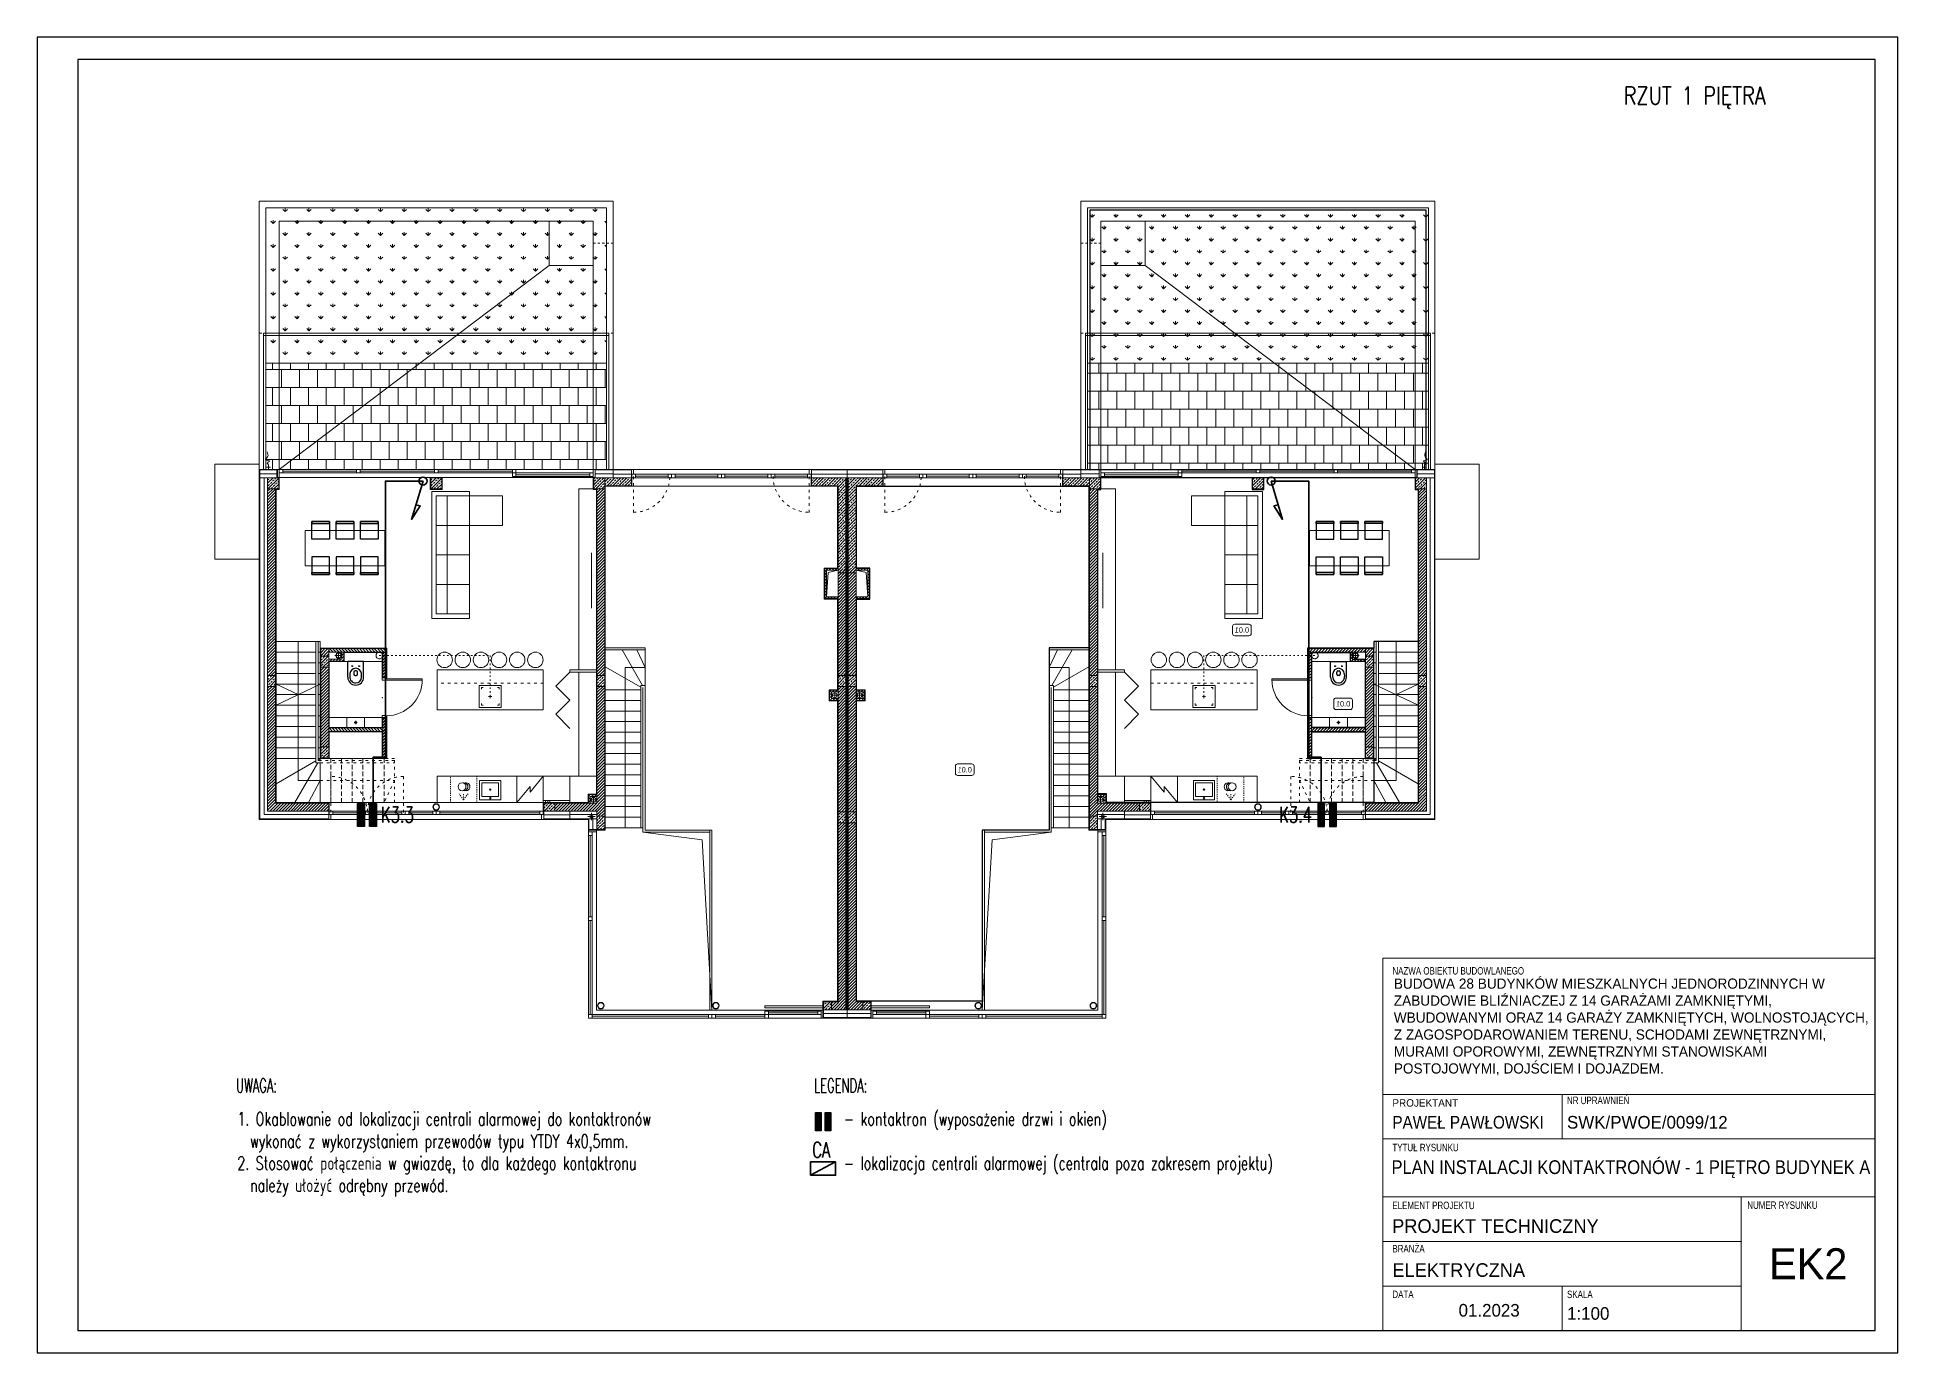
# Model space of a CAD drawing. Header units: millimetres. Extents: x 1780 to 154263, y -7240 to 17216.
# Drawn here: x 97147 to 101351, y 2310 to 5283 of the extents above; entities that cross this region are included whole.
import ezdxf
from ezdxf.enums import TextEntityAlignment as Align

# ---------------------------------------------------------------- set-up
doc = ezdxf.new("R2010")
doc.units = ezdxf.units.MM
doc.linetypes.add('0.5_0.5', pattern=[1, 0.5, -0.5])
doc.linetypes.add('ACAD_ISO03W100', pattern=[30, 12, -18])
for name, color, linetype, lineweight in [('2d_SX_aranżacja drukowana', 200, 'Continuous', 5), ('2d_SX_aranżacja niedrukowana', 191, 'Continuous', 5), ('2d_SX_gruba przekroje', 90, 'Continuous', 20), ('2d_SX_instalacje - kanalizacja opadowa', 130, 'Continuous', 5), ('2d_SX_instalacje szkic - kanalizacja sanitarna', 44, 'Continuous', 5), ('2d_SX_instalacje szkic - wentylacja wywiew', 14, 'Continuous', 5), ('2d_SX_instalacje szkic - woda', 140, 'Continuous', 5), ('2d_SX_oznaczenia', 40, 'Continuous', 0), ('2d_SX_przebicia', 96, 'Continuous', 13), ('2d_SX_stolarka drzwiowa', 211, 'Continuous', 5), ('2d_SX_stolarka okienna', 5, 'Continuous', 5), ('2d_SX_stolarka okznaczenia', 251, 'Continuous', 5), ('2d_SX_szraf', 251, 'Continuous', 0), ('2d_SX_warstwy', 181, 'Continuous', 9), ('2d_SX_widok', 10, 'Continuous', 9)]:
    doc.layers.add(name, color=color, linetype=linetype, lineweight=lineweight)
doc.layers.add('2d_SX_powierzchnia', color=251, linetype='Continuous', plot=False)
doc.layers.add('2d_SX_PZT_50% pow biol czynna', color=7, linetype='Continuous', lineweight=9, true_color=0x328217)
doc.layers.add('2d_SX_rewizja 18 września', color=210, linetype='Continuous')
doc.layers.add('60 instalacje elektryka', color=10, linetype='Continuous')
doc.styles.add('OPIS', font='simplex.shx', dxfattribs={"width": 0.7, "height": 4})
doc.styles.add('ROMANS', font='romans.shx', dxfattribs={"height": 0.2})
doc.styles.add('superhelix', font='bahnschrift.ttf')
doc.styles.add('superhelix light', font='')
doc.styles.get('superhelix light').set_extended_font_data('Bahnschrift Light')
doc.linetypes.add('ZIGZAG', pattern='A,0.00254,-5.08,[131,ltypeshp.shx,S=5.08,R=0,X=-5.08,Y=0],-10.16,[131,ltypeshp.shx,S=5.08,R=180,X=5.08,Y=0],-5.08', length=20.32254)

msp = doc.modelspace()

# ---------------------------------------------------------------- texts
at = {"layer": '60 instalacje elektryka', "insert": (100732, 5171.1), "char_height": 40, "width": 371.81, "attachment_point": 1, "rotation": 360, "style": 'ROMANS'}
msp.add_mtext('{\\W0.8;RZUT 1 PIĘTRA}', dxfattribs=at)
at = {"layer": '60 instalacje elektryka', "lineweight": 30, "char_height": 35, "style": 'OPIS'}
for s, insert, width, attachment_point in [('\\pxql;K3.3', (97923.3, 3543.3), 77.143, 1), ('\\pxql;K3.4', (100030.6, 3543.3), 77.143, 3), ('\\pxql;CA', (98898.3, 2785.9), 50.167, 1)]:
    msp.add_mtext(s, dxfattribs=dict(at, insert=insert, width=width, attachment_point=attachment_point))
at = {"layer": '60 instalacje elektryka', "lineweight": 20, "ltscale": 20, "style": 'superhelix'}
for s, insert, char_height, width, attachment_point in [('{\\W0.8;NAZWA OBIEKTU BUDOWLANEGO}', (100209.2, 3181.3), 16.8, 327.68, 1), ('BUDOWA 28 BUDYNKÓW MIESZKALNYCH JEDNORODZINNYCH W ZABUDOWIE BLIŹNIACZEJ Z 14 GARAŻAMI ZAMKNIĘTYMI, WBUDOWANYMI ORAZ 14 GARAŻY ZAMKNIĘTYCH, WOLNOSTOJĄCYCH, Z ZAGOSPODAROWANIEM TERENU, SCHODAMI ZEWNĘTRZNYMI, MURAMI OPOROWYMI, ZEWNĘTRZNYMI STANOWISKAMI POSTOJOWYMI, DOJŚCIEM I DOJAZDEM.', (100212.4, 3155.5), 23, 1081.986, 1), ('PROJEKTANT', (100209.2, 2882.8), 16.8, 141.39, 1), ('{\\W0.8;NR UPRAWNIEŃ}', (100603.8, 2888.5), 16.8, 155.52, 1), ('{\\W0.9;PAWEŁ PAWŁOWSKI}', (100209.2, 2844.9), 28.56, 349.244, 1), ('SWK/PWOE/0099/12', (100603.8, 2844.9), 28.56, 362.304, 1), ('{\\W0.8;TYTUŁ RYSUNKU}', (100209.2, 2782), 16.8, 167.68, 1), ('\\pxsm0.9;{\\W0.9;PLAN INSTALACJI KONTAKTRONÓW - 1 PIĘTRO BUDYNEK A}', (100207.1, 2744.7), 31, 1093.273, 1), ('{\\W0.8;ELEMENT PROJEKTU  }', (100209.2, 2651.2), 16.8, 1146.337, 1), ('{\\W0.8;NUMER RYSUNKU}', (101011.2, 2651.7), 16.8, 176, 1), ('PROJEKT TECHNICZNY', (100208.6, 2611.5), 30.8, 571.539, 1), ('{\\W0.8;BRANŻA } ', (100209.2, 2553.3), 16.8, 1146.337, 1), ('\\pxqc;EK2', (101148.9, 2510.9), 70, 122.667, 5), ('ELEKTRYCZNA', (100209.2, 2512.1), 30.8, 302.441, 1), ('{\\W0.8;DATA}', (100209.2, 2450.1), 16.8, 53.12, 1), ('{\\W0.8;SKALA}', (100603.8, 2450.1), 16.8, 65.28, 1), ('01.2023', (100358.8, 2420), 28.56, 137.088, 1), ('1:100', (100604, 2412.9), 28.56, 94.656, 1)]:
    msp.add_mtext(s, dxfattribs=dict(at, insert=insert, char_height=char_height, width=width, attachment_point=attachment_point))
at = {"layer": '60 instalacje elektryka', "color": 7, "lineweight": -3, "attachment_point": 1, "style": 'OPIS'}
for s, insert, char_height, width in [('{\\W0.6;\\C256;UWAGA:}', (97596.1, 2929.8), 31.788, 158.699), ('{\\W0.6;\\C256;LEGENDA:}', (98902.2, 2929.8), 31.788, 158.699), ('\\pxsm1;{\\C256;1. Okablowanie od lokalizacji centrali alarmowej do kontaktronów \\P  wykonać z wykorzystaniem przewodów typu YTDY 4x0,5mm.\\P2. Stosować połączenia w gwiazdę, to dla każdego kontaktronu \\P  należy ułożyć odrębny przewód.}', (97598.9, 2853.2), 30, 1106.795), ('\\pxsm1;{\\C256;- kontaktron (wyposażenie drzwi i okien)\\P\\P- lokalizacja centrali alarmowej (centrala poza zakresem projektu) }', (98969.6, 2853.2), 30, 1106.795)]:
    msp.add_mtext(s, dxfattribs=dict(at, insert=insert, char_height=char_height, width=width))

# ---------------------------------------------------------------- blocks, each defined once
blk = doc.blocks.new('PDKLD 1 A')
at = {"color": 8, "ltscale": 5}
for p, q in [((75993, -13955.5), (75993, -13920)), ((76029, -13920), (75993, -13920)), ((75998, -13947.5), (75997.5, -13954)), ((76004.2, -13930.5), (76002.3, -13930.5)), ((76003.3, -13931.4), (76003.3, -13929.5)), ((76007, -13944), (76007, -13949)), ((76012.5, -13941.5), (76009.5, -13941.5)), ((76009.5, -13951.5), (76012.5, -13951.5)), ((76015, -13949), (76015, -13944)), ((76019.7, -13930.5), (76017.8, -13930.5)), ((76018.8, -13931.4), (76018.8, -13929.5)), ((76024, -13955.5), (76024, -13947.5)), ((76029, -13955.5), (76029, -13920)), ((78214, -13955.5), (78214, -13920)), ((78214, -13920), (78250, -13920)), ((78219, -13955.5), (78219, -13947.5)), ((78223.3, -13930.5), (78225.2, -13930.5)), ((78224.3, -13931.4), (78224.3, -13929.5)), ((78228, -13949), (78228, -13944)), ((78230.5, -13941.5), (78233.5, -13941.5)), ((78233.5, -13951.5), (78230.5, -13951.5)), ((78236, -13944), (78236, -13949)), ((78238.8, -13930.5), (78240.7, -13930.5)), ((78239.8, -13931.4), (78239.8, -13929.5)), ((78245, -13947.5), (78245.6, -13954)), ((78250, -13955.5), (78250, -13920))]:
    blk.add_line(p, q, dxfattribs=at)
at = {"color": 8}
for points in [[(75951.6, -13603.7), (75951.6, -13643.7), (75911.6, -13643.7), (75911.6, -13603.7)], [(75911.6, -13603.7), (75911.6, -13608.1), (75951.6, -13608.1), (75951.6, -13603.7), (75951.6, -13603.7)], [(76006.6, -13603.7), (76006.6, -13643.7), (75966.6, -13643.7), (75966.6, -13603.7)], [(75966.6, -13603.7), (75966.6, -13608.1), (76006.6, -13608.1), (76006.6, -13603.7), (76006.6, -13603.7)], [(76061.6, -13603.7), (76061.6, -13643.7), (76021.6, -13643.7), (76021.6, -13603.7)], [(76021.6, -13603.7), (76021.6, -13608.1), (76061.6, -13608.1), (76061.6, -13603.7), (76061.6, -13603.7)], [(78181.5, -13603.7), (78181.5, -13643.7), (78221.5, -13643.7), (78221.5, -13603.7)], [(78221.5, -13603.7), (78221.5, -13608.1), (78181.5, -13608.1), (78181.5, -13603.7), (78181.5, -13603.7)], [(78236.5, -13603.7), (78236.5, -13643.7), (78276.5, -13643.7), (78276.5, -13603.7)], [(78276.5, -13603.7), (78276.5, -13608.1), (78236.5, -13608.1), (78236.5, -13603.7), (78236.5, -13603.7)], [(78291.5, -13603.7), (78291.5, -13643.7), (78331.5, -13643.7), (78331.5, -13603.7)], [(78331.5, -13603.7), (78331.5, -13608.1), (78291.5, -13608.1), (78291.5, -13603.7), (78291.5, -13603.7)], [(75951.6, -13723.7), (75951.6, -13683.7), (75911.6, -13683.7), (75911.6, -13723.7)], [(76006.6, -13723.7), (76006.6, -13683.7), (75966.6, -13683.7), (75966.6, -13723.7)], [(76061.6, -13723.7), (76061.6, -13683.7), (76021.6, -13683.7), (76021.6, -13723.7)], [(78181.5, -13723.7), (78181.5, -13683.7), (78221.5, -13683.7), (78221.5, -13723.7)], [(78236.5, -13723.7), (78236.5, -13683.7), (78276.5, -13683.7), (78276.5, -13723.7)], [(78291.5, -13723.7), (78291.5, -13683.7), (78331.5, -13683.7), (78331.5, -13723.7)], [(75911.6, -13723.7), (75911.6, -13719.3), (75951.6, -13719.3), (75951.6, -13723.7), (75951.6, -13723.7)], [(75966.6, -13723.7), (75966.6, -13719.3), (76006.6, -13719.3), (76006.6, -13723.7), (76006.6, -13723.7)], [(76021.6, -13723.7), (76021.6, -13719.3), (76061.6, -13719.3), (76061.6, -13723.7), (76061.6, -13723.7)], [(78221.5, -13723.7), (78221.5, -13719.3), (78181.5, -13719.3), (78181.5, -13723.7), (78181.5, -13723.7)], [(78276.5, -13723.7), (78276.5, -13719.3), (78236.5, -13719.3), (78236.5, -13723.7), (78236.5, -13723.7)], [(78331.5, -13723.7), (78331.5, -13719.3), (78291.5, -13719.3), (78291.5, -13723.7), (78291.5, -13723.7)]]:
    blk.add_lwpolyline(points, close=True, dxfattribs=at)
at = {"color": 8, "ltscale": 5}
for centre in [(76003.3, -13930.5), (76018.8, -13930.5), (78224.3, -13930.5), (78239.8, -13930.5)]:
    blk.add_circle(centre, 0.75, dxfattribs=at)
for centre, radius, start, end in [((76011, -13955.5), 18, 180, 270), ((76011.4, -13954.5), 14, 178.2643, 269.1024), ((76011, -13948.5), 13, 4.5812, 175.4188), ((76009.5, -13944), 2.5, 90, 180), ((76009.5, -13949), 2.5, 180, 270), ((76011, -13955.5), 18, 270, 0), ((76011, -13955.5), 13, 270.9315, 0), ((76012.5, -13944), 2.5, 0, 90), ((76012.5, -13949), 2.5, 270, 0), ((78232, -13955.5), 18, 180, 270), ((78232, -13948.5), 13, 4.5812, 175.4188), ((78232, -13955.5), 13, 180, 269.0685), ((78230.5, -13944), 2.5, 90, 180), ((78230.5, -13949), 2.5, 180, 270), ((78231.6, -13954.5), 14, 270.8976, 1.7357), ((78232, -13955.5), 18, 270, 0), ((78233.5, -13944), 2.5, 0, 90), ((78233.5, -13949), 2.5, 270, 0)]:
    blk.add_arc(centre, radius, start, end, dxfattribs=at)
at = {"layer": '2d_SX_aranżacja drukowana', "color": 8, "ltscale": 5}
for p, q in [((76071, -13900), (75985, -13900)), ((75985, -13900), (75985, -13920)), ((76071, -13920), (76071, -13900)), ((78172, -13900), (78258, -13900)), ((78172, -13920), (78172, -13900)), ((78258, -13900), (78258, -13920)), ((75985, -13920), (76071, -13920)), ((78258, -13920), (78172, -13920)), ((76435, -14179), (76495, -14179)), ((76435, -14239), (76435, -14179)), ((76495, -14179), (76495, -14239)), ((77808, -14179), (77748, -14179)), ((77748, -14179), (77748, -14239)), ((77808, -14239), (77808, -14179)), ((76440, -14234), (76435, -14234)), ((76435, -14234), (76435, -14239)), ((76435, -14239), (76435, -14234)), ((76435, -14234), (76495, -14234)), ((76435, -14239), (76440, -14239)), ((76495, -14239), (76435, -14239)), ((76445, -14234), (76440, -14234)), ((76440, -14234), (76440, -14239)), ((76440, -14239), (76440, -14234)), ((76440, -14239), (76445, -14239)), ((76450, -14234), (76445, -14234)), ((76445, -14234), (76445, -14239)), ((76445, -14239), (76445, -14234)), ((76445, -14239), (76450, -14239)), ((76450, -14239), (76450, -14234)), ((77808, -14234), (77748, -14234)), ((77748, -14239), (77808, -14239)), ((77793, -14239), (77793, -14234)), ((77793, -14234), (77798, -14234)), ((77798, -14239), (77793, -14239)), ((77798, -14234), (77798, -14239)), ((77798, -14239), (77798, -14234)), ((77798, -14234), (77803, -14234)), ((77803, -14239), (77798, -14239)), ((77803, -14234), (77803, -14239)), ((77803, -14239), (77803, -14234)), ((77803, -14234), (77808, -14234)), ((77808, -14239), (77803, -14239)), ((77808, -14234), (77808, -14239)), ((77808, -14239), (77808, -14234))]:
    blk.add_line(p, q, dxfattribs=at)
at = {"layer": '2d_SX_aranżacja drukowana', "color": 8}
for p, q in [((76195, -14029), (76195, -13939)), ((76195, -13939), (76435, -13939)), ((76435, -13939), (76435, -14029)), ((78048, -13939), (77808, -13939)), ((77808, -13939), (77808, -14029)), ((78048, -14029), (78048, -13939)), ((76340, -13974), (76290, -13974)), ((76290, -13974), (76290, -14024)), ((76295, -13982.7), (76295, -13979)), ((76295, -13979), (76298.7, -13979)), ((76311.3, -13999), (76315, -13999)), ((76315, -13995.2), (76315, -13999)), ((76315, -13999), (76315, -14002.7)), ((76315, -13999), (76318.7, -13999)), ((76335, -13979), (76331.3, -13979)), ((76335, -13982.7), (76335, -13979)), ((76340, -14024), (76340, -13974)), ((77903, -13974), (77953, -13974)), ((77903, -14024), (77903, -13974)), ((77908, -13982.7), (77908, -13979)), ((77908, -13979), (77911.7, -13979)), ((77928, -13999), (77924.3, -13999)), ((77928, -13995.2), (77928, -13999)), ((77931.7, -13999), (77928, -13999)), ((77928, -13999), (77928, -14002.7)), ((77948, -13979), (77944.3, -13979)), ((77948, -13982.7), (77948, -13979)), ((77953, -13974), (77953, -14024)), ((76435, -14029), (76195, -14029)), ((76290, -14024), (76340, -14024)), ((76295, -14015.2), (76295, -14019)), ((76295, -14019), (76298.7, -14019)), ((76335, -14019), (76331.3, -14019)), ((76335, -14015.2), (76335, -14019)), ((77808, -14029), (78048, -14029)), ((77953, -14024), (77903, -14024)), ((77908, -14015.2), (77908, -14019)), ((77908, -14019), (77911.7, -14019)), ((77948, -14019), (77944.3, -14019)), ((77948, -14015.2), (77948, -14019)), ((76031, -14047), (75991, -14047)), ((75991, -14047), (75991, -14069)), ((75991, -14069), (76031, -14069)), ((76014.5, -14058), (76007.5, -14058)), ((76011, -14061.5), (76011, -14054.5)), ((76031, -14069), (76031, -14047)), ((78212, -14047), (78252, -14047)), ((78212, -14069), (78212, -14047)), ((78252, -14069), (78212, -14069)), ((78228.5, -14058), (78235.5, -14058)), ((78232, -14061.5), (78232, -14054.5)), ((78252, -14047), (78252, -14069)), ((76495, -14179), (76195, -14179)), ((76195, -14179), (76195, -14239)), ((76291, -14189), (76339, -14189)), ((76291, -14233), (76291, -14189)), ((76296, -14194), (76334, -14194)), ((76296, -14225), (76296, -14194)), ((76334, -14194), (76334, -14225)), ((76339, -14189), (76339, -14233)), ((76375, -14179), (76435, -14179)), ((76375, -14239), (76375, -14179)), ((76375, -14239), (76405, -14202.6)), ((76405, -14215.4), (76435, -14179)), ((76405, -14202.6), (76405, -14215.4)), ((76435, -14179), (76435, -14239)), ((76495, -14179), (76555, -14179)), ((76555, -14220), (76555, -14179)), ((77748, -14179), (77688, -14179)), ((77688, -14220), (77688, -14179)), ((77748, -14179), (78048, -14179)), ((77838, -14215.4), (77808, -14179)), ((77868, -14179), (77808, -14179)), ((77808, -14179), (77808, -14239)), ((77868, -14239), (77838, -14202.6)), ((77838, -14202.6), (77838, -14215.4)), ((77868, -14239), (77868, -14179)), ((77952, -14189), (77904, -14189)), ((77904, -14189), (77904, -14233)), ((77947, -14194), (77909, -14194)), ((77909, -14194), (77909, -14225)), ((77947, -14225), (77947, -14194)), ((77952, -14233), (77952, -14189)), ((78048, -14179), (78048, -14239)), ((76195, -14239), (76536, -14239)), ((76339, -14233), (76291, -14233)), ((76334, -14225), (76296, -14225)), ((76435, -14239), (76375, -14239)), ((78048, -14239), (77707, -14239)), ((77808, -14239), (77868, -14239)), ((77904, -14233), (77952, -14233)), ((77909, -14225), (77947, -14225))]:
    blk.add_line(p, q, dxfattribs=at)
at = {"layer": '2d_SX_aranżacja drukowana', "color": 8, "linetype": '0.5_0.5', "ltscale": 5}
for p, q in [((76225, -14239), (76225, -14179)), ((76225, -14179), (76285, -14179)), ((76285, -14179), (76285, -14239)), ((78018, -14179), (77958, -14179)), ((77958, -14179), (77958, -14239)), ((78018, -14239), (78018, -14179)), ((76285, -14239), (76225, -14239)), ((76254.7, -14232.4), (76244.5, -14218.9)), ((76254.7, -14232.4), (76254.7, -14217.5)), ((76254.7, -14232.4), (76264.9, -14218.9)), ((77958, -14239), (78018, -14239)), ((77988.3, -14232.4), (77978.2, -14218.9)), ((77988.3, -14232.4), (77988.3, -14217.5)), ((77988.3, -14232.4), (77998.5, -14218.9))]:
    blk.add_line(p, q, dxfattribs=at)
at = {"layer": '2d_SX_aranżacja drukowana', "color": 8}
for centre, radius in [((76011, -14058), 2.5), ((78232, -14058), 2.5), ((76251.4, -14203.2), 8.84), ((76315, -14209.5), 1.75), ((77928, -14209.5), 1.75), ((77991.6, -14203.2), 8.84), ((76315, -14229), 1.75), ((77928, -14229), 1.75)]:
    blk.add_circle(centre, radius, dxfattribs=at)
for centre, start, end in [((76255.7, -14203.2), 256.0444, 103.9556), ((76260.4, -14203.2), 254.4546, 105.5454), ((77982.6, -14203.2), 74.4546, 285.5454), ((77987.4, -14203.2), 76.0444, 283.9556)]:
    blk.add_arc(centre, 8.84, start, end, dxfattribs=at)
at = {"layer": '2d_SX_aranżacja niedrukowana', "color": 8}
for p, q in [((76183, -13536), (76183, -13822.7)), ((76268, -13536), (76183, -13536)), ((76268, -13822.7), (76268, -13536)), ((76555, -13530), (76515, -13530)), ((76515, -13530), (76515, -13939)), ((76555, -13939), (76555, -13530)), ((77688, -13939), (77688, -13530)), ((77688, -13530), (77728, -13530)), ((77728, -13530), (77728, -13939)), ((77975, -13822.7), (77975, -13536)), ((77975, -13536), (78060, -13536)), ((78060, -13536), (78060, -13822.7)), ((76193, -13546), (76193, -13679.4)), ((76268, -13546), (76193, -13546)), ((76193, -13546), (76193, -13812.7)), ((76268, -13546), (76193, -13546)), ((76268, -13546), (76218, -13546)), ((76218, -13546), (76218, -13812.7)), ((76268, -13546), (76268, -13612.7)), ((76343, -13546), (76268, -13546)), ((76268, -13679.4), (76268, -13546)), ((76268, -13812.7), (76268, -13546)), ((76343, -13612.7), (76343, -13546)), ((77900, -13612.7), (77900, -13546)), ((77900, -13546), (77975, -13546)), ((77975, -13546), (77975, -13612.7)), ((77975, -13546), (78025, -13546)), ((77975, -13679.4), (77975, -13546)), ((77975, -13546), (78050, -13546)), ((77975, -13812.7), (77975, -13546)), ((77975, -13546), (78050, -13546)), ((78025, -13546), (78025, -13812.7)), ((78050, -13546), (78050, -13679.4)), ((78050, -13546), (78050, -13812.7)), ((76193, -13612.7), (76193, -13679.4)), ((76268, -13612.7), (76193, -13612.7)), ((76268, -13612.7), (76343, -13612.7)), ((76268, -13679.4), (76268, -13612.7)), ((77975, -13612.7), (77900, -13612.7)), ((77975, -13679.4), (77975, -13612.7)), ((77975, -13612.7), (78050, -13612.7)), ((78050, -13612.7), (78050, -13679.4)), ((75896.6, -13623.7), (76076.6, -13623.7)), ((75896.6, -13703.7), (75896.6, -13623.7)), ((76076.6, -13623.7), (76076.6, -13703.7)), ((78346.5, -13623.7), (78166.5, -13623.7)), ((78166.5, -13623.7), (78166.5, -13703.7)), ((78346.5, -13703.7), (78346.5, -13623.7)), ((76076.6, -13703.7), (75896.6, -13703.7)), ((76193, -13679.4), (76268, -13679.4)), ((76193, -13679.4), (76268, -13679.4)), ((76193, -13679.4), (76193, -13746)), ((76268, -13679.4), (76193, -13679.4)), ((76268, -13746), (76268, -13679.4)), ((76543.8, -13674.5), (76543.8, -13799.4)), ((77699.3, -13674.5), (77699.3, -13799.4)), ((78050, -13679.4), (77975, -13679.4)), ((78050, -13679.4), (77975, -13679.4)), ((77975, -13746), (77975, -13679.4)), ((77975, -13679.4), (78050, -13679.4)), ((78050, -13679.4), (78050, -13746)), ((78166.5, -13703.7), (78346.5, -13703.7)), ((76193, -13746), (76268, -13746)), ((78050, -13746), (77975, -13746)), ((76183, -13822.7), (76268, -13822.7)), ((76193, -13812.7), (76268, -13812.7)), ((78050, -13812.7), (77975, -13812.7)), ((78060, -13822.7), (77975, -13822.7)), ((76495, -13939), (76495, -13944)), ((76555, -13939), (76495, -13939)), ((76495, -13939), (76495, -13944)), ((76495, -13944), (76555, -13944)), ((76515, -13939), (76555, -13939)), ((76555, -13944), (76515, -13944)), ((76515, -13944), (76515, -14179)), ((77728, -13939), (77688, -13939)), ((77688, -13939), (77748, -13939)), ((77748, -13944), (77688, -13944)), ((77688, -13944), (77728, -13944)), ((77728, -13944), (77728, -14179)), ((77748, -13939), (77748, -13944)), ((77748, -13939), (77748, -13944)), ((75951, -14047), (76071, -14047)), ((75951, -14079), (76071, -14079)), ((75951, -14139), (75951, -14079)), ((76071, -14079), (76071, -14139)), ((78292, -14047), (78172, -14047)), ((78292, -14079), (78172, -14079)), ((78172, -14079), (78172, -14139)), ((78292, -14139), (78292, -14079)), ((76071, -14139), (75951, -14139)), ((78172, -14139), (78292, -14139)), ((76500, -14179), (76515, -14179)), ((77743, -14179), (77728, -14179))]:
    blk.add_line(p, q, dxfattribs=at)
at = {"layer": '2d_SX_aranżacja niedrukowana', "color": 8, "linetype": 'ACAD_ISO03W100', "ltscale": 0.5}
for p, q in [((76195, -13969), (76195, -13939)), ((76195, -13939), (76435, -13939)), ((76435, -13939), (76435, -13969)), ((77808, -13939), (77808, -13969)), ((78048, -13939), (77808, -13939)), ((78048, -13969), (78048, -13939)), ((76435, -13969), (76195, -13969)), ((77808, -13969), (78048, -13969))]:
    blk.add_line(p, q, dxfattribs=at)
at = {"layer": '2d_SX_aranżacja niedrukowana', "color": 8}
for centre in [(76212, -13916.5), (76253, -13916.5), (76294, -13916.5), (76335, -13916.5), (76376, -13916.5), (76417, -13916.5), (77826, -13916.5), (77867, -13916.5), (77908, -13916.5), (77949, -13916.5), (77990, -13916.5), (78031, -13916.5)]:
    blk.add_circle(centre, 17.5, dxfattribs=at)
at = {"layer": '2d_SX_gruba przekroje', "color": 8}
for p, q in [((75793, -14277), (75793, -13486)), ((75793, -13486), (75834, -13486)), ((75834, -13486), (75834, -13504)), ((76552, -13504), (76552, -13486)), ((76552, -13486), (76635, -13486)), ((76635, -13486), (76639, -13486)), ((76639, -13486), (76639, -13497)), ((77040, -13486), (77036, -13486)), ((77036, -13486), (77036, -13497)), ((77100, -13486), (77040, -13486)), ((77121.5, -13486), (77100, -13486)), ((77121.5, -13486), (77143, -13486)), ((77143, -13486), (77203, -13486)), ((77203, -13486), (77207, -13486)), ((77207, -13486), (77207, -13497)), ((77608, -13486), (77604, -13486)), ((77604, -13486), (77604, -13497)), ((77691, -13486), (77608, -13486)), ((77691, -13504), (77691, -13486)), ((78450, -13486), (78409, -13486)), ((78409, -13486), (78409, -13504)), ((78450, -14277), (78450, -13486)), ((75831, -13531), (75831, -14239)), ((75838, -13531), (75831, -13531)), ((75834, -13504), (75838, -13504)), ((75838, -13504), (75838, -13531)), ((76179.5, -13504), (76206.5, -13504)), ((76179.5, -13531), (76179.5, -13504)), ((76206.5, -13531), (76179.5, -13531)), ((76206.5, -13504), (76206.5, -13531)), ((76552, -13504), (76548, -13504)), ((76548, -13504), (76548, -13531)), ((76548, -13531), (76555, -13531)), ((76555, -13531), (76555, -14220)), ((76635, -13524), (76575, -13524)), ((76575, -13524), (76575, -14277)), ((76639, -13497), (76635, -13497)), ((76635, -13497), (76635, -13524)), ((77036, -13497), (77040, -13497)), ((77040, -13524), (77036.9, -13524)), ((77036.9, -13524), (77100, -13524)), ((77040, -13497), (77040, -13524)), ((77100, -13524), (77100, -13709)), ((77206.1, -13524), (77143, -13524)), ((77143, -13524), (77143, -13709)), ((77207, -13497), (77203, -13497)), ((77203, -13497), (77203, -13524)), ((77203, -13524), (77206.1, -13524)), ((77604, -13497), (77608, -13497)), ((77608, -13497), (77608, -13524)), ((77608, -13524), (77668, -13524)), ((77668, -13524), (77668, -14277)), ((77695, -13531), (77688, -13531)), ((77688, -13531), (77688, -14220)), ((77691, -13504), (77695, -13504)), ((77695, -13504), (77695, -13531)), ((78063.5, -13504), (78036.5, -13504)), ((78036.5, -13504), (78036.5, -13531)), ((78036.5, -13531), (78063.5, -13531)), ((78063.5, -13531), (78063.5, -13504)), ((78409, -13504), (78405, -13504)), ((78405, -13504), (78405, -13531)), ((78405, -13531), (78412, -13531)), ((78412, -13531), (78412, -14239)), ((77070, -13779), (77070, -13709)), ((77070, -13709), (77100, -13709)), ((77070, -13773), (77070, -13709)), ((77070, -13709), (77100, -13709)), ((77100, -13709), (77070, -13709)), ((77070, -13709), (77070, -13779)), ((77173, -13709), (77143, -13709)), ((77173, -13709), (77143, -13709)), ((77143, -13709), (77173, -13709)), ((77173, -13779), (77173, -13709)), ((77173, -13773), (77173, -13709)), ((77173, -13709), (77173, -13779)), ((77070, -13779), (77100, -13779)), ((77070, -13779), (77100, -13779)), ((77100, -13779), (77100, -13984)), ((77173, -13779), (77143, -13779)), ((77173, -13779), (77143, -13779)), ((77143, -13779), (77143, -13984)), ((75931, -14139), (75931, -13890)), ((75931, -13890), (75951, -13890)), ((75951, -13890), (76071, -13890)), ((76071, -13900), (75985, -13900)), ((75985, -13900), (75985, -13920)), ((76081, -13890), (76071, -13890)), ((76071, -13900), (76071, -13957)), ((76081, -13957), (76081, -13890)), ((78162, -13957), (78162, -13890)), ((78162, -13890), (78172, -13890)), ((78292, -13890), (78172, -13890)), ((78172, -13900), (78172, -13957)), ((78172, -13900), (78258, -13900)), ((78258, -13900), (78258, -13920)), ((78312, -13890), (78292, -13890)), ((78312, -14139), (78312, -13890)), ((75985, -13920), (75951, -13920)), ((75951, -13920), (75951, -14069)), ((76071, -13957), (76081, -13957)), ((78172, -13957), (78162, -13957)), ((78258, -13920), (78292, -13920)), ((78292, -13920), (78292, -14069)), ((77100, -13984), (77081, -13984)), ((77081, -13984), (77081, -13990)), ((77081, -13990), (77081, -14009)), ((77143, -13984), (77162, -13984)), ((77162, -13984), (77162, -13990)), ((77162, -13990), (77162, -14009)), ((77081, -14003), (77081, -14009)), ((77081, -14009), (77100, -14009)), ((77081, -14009), (77100, -14009)), ((77100, -14009), (77100, -14239)), ((77162, -14009), (77143, -14009)), ((77143, -14009), (77143, -14239)), ((77162, -14009), (77143, -14009)), ((77162, -14003), (77162, -14009)), ((75951, -14069), (75951, -14049)), ((76071, -14069), (75951, -14069)), ((75951, -14079), (76071, -14079)), ((75951, -14079), (75951, -14139)), ((76071, -14069), (76071, -14047)), ((76071, -14047), (76081, -14047)), ((76071, -14139), (76071, -14079)), ((76081, -14047), (76081, -14139)), ((78172, -14047), (78162, -14047)), ((78162, -14047), (78162, -14139)), ((78172, -14069), (78172, -14047)), ((78172, -14069), (78292, -14069)), ((78172, -14139), (78172, -14079)), ((78292, -14079), (78172, -14079)), ((78292, -14069), (78292, -14049)), ((78292, -14079), (78292, -14139)), ((75951, -14139), (75931, -14139)), ((76081, -14139), (76071, -14139)), ((78162, -14139), (78172, -14139)), ((78292, -14139), (78312, -14139)), ((75831, -14239), (75951, -14239)), ((75951, -14239), (75951, -14266)), ((76435, -14266), (76435, -14239)), ((76435, -14239), (76536, -14239)), ((76536, -14239), (76536, -14220)), ((76536, -14220), (76555, -14220)), ((76536, -14239), (76536, -14220)), ((76536, -14220), (76555, -14220)), ((77100, -14239), (77100, -14239)), ((77100, -14239), (77100, -14282)), ((77143, -14239), (77143, -14239)), ((77143, -14239), (77143, -14282)), ((77707, -14220), (77688, -14220)), ((77707, -14220), (77688, -14220)), ((77707, -14239), (77707, -14220)), ((77707, -14239), (77707, -14220)), ((77808, -14239), (77707, -14239)), ((77808, -14266), (77808, -14239)), ((78412, -14239), (78292, -14239)), ((78292, -14239), (78292, -14266)), ((75831, -14277), (75793, -14277)), ((75951, -14277), (75831, -14277)), ((75955, -14266), (75951, -14266)), ((75951, -14277), (75955, -14277)), ((75955, -14277), (75955, -14266)), ((76431, -14277), (76431, -14266)), ((76431, -14266), (76435, -14266)), ((76435, -14277), (76431, -14277)), ((76435, -14277), (76435, -14277)), ((76537, -14277), (76435, -14277)), ((76537, -14301), (76537, -14277)), ((76575, -14277), (76575, -14301)), ((77100, -14282), (77100, -14282)), ((77100, -14282), (77100, -14688)), ((77143, -14282), (77143, -14282)), ((77143, -14282), (77143, -14688)), ((77668, -14277), (77668, -14301)), ((77706, -14301), (77706, -14277)), ((77706, -14277), (77808, -14277)), ((77812, -14266), (77808, -14266)), ((77808, -14277), (77808, -14277)), ((77808, -14277), (77812, -14277)), ((77812, -14277), (77812, -14266)), ((78288, -14277), (78288, -14266)), ((78288, -14266), (78292, -14266)), ((78292, -14277), (78288, -14277)), ((78292, -14277), (78412, -14277)), ((78412, -14277), (78450, -14277)), ((76575, -14301), (76537, -14301)), ((77668, -14301), (77706, -14301)), ((77100, -14688), (77067, -14688)), ((77067, -14688), (77067, -14726)), ((77143, -14688), (77176, -14688)), ((77176, -14688), (77176, -14726)), ((77067, -14726), (77121.5, -14726)), ((77176, -14726), (77121.5, -14726))]:
    blk.add_line(p, q, dxfattribs=at)
for centre, radius in [((76193, -14249), 7.5), ((76193, -14249), 6.5), ((78050, -14249), 7.5), ((78050, -14249), 6.5), ((76565, -14698), 7.5), ((76565, -14698), 6.5), ((76825, -14698), 7.5), ((76825, -14698), 6.5), ((77418, -14698), 7.5), ((77418, -14698), 6.5), ((77678, -14698), 7.5), ((77678, -14698), 6.5)]:
    blk.add_circle(centre, radius, dxfattribs=at)
at = {"layer": '2d_SX_instalacje - kanalizacja opadowa', "color": 8, "linetype": '0.5_0.5', "ltscale": 10}
for p, q in [((76593, -12975), (76548, -12975)), ((77650, -12975), (77695, -12975))]:
    blk.add_line(p, q, dxfattribs=at)
at = {"layer": '2d_SX_instalacje - kanalizacja opadowa', "color": 8}
for p, q in [((76535.6, -14270.2), (76551.9, -14270.2)), ((76543.8, -14278.4), (76543.8, -14262)), ((77707.4, -14270.2), (77691.1, -14270.2)), ((77699.3, -14278.4), (77699.3, -14262))]:
    blk.add_line(p, q, dxfattribs=at)
for centre in [(76543.8, -14270.2), (77699.3, -14270.2)]:
    blk.add_circle(centre, 3.75, dxfattribs=at)
at = {"layer": '2d_SX_instalacje szkic - kanalizacja sanitarna', "color": 8}
for p, q in [((75964, -13906.7), (75981, -13906.7)), ((75972.5, -13898.2), (75972.5, -13915.2)), ((78279, -13906.7), (78262, -13906.7)), ((78270.5, -13898.2), (78270.5, -13915.2)), ((77085, -13996.5), (77102, -13996.5)), ((77093.5, -13988), (77093.5, -14005)), ((77158, -13996.5), (77141, -13996.5)), ((77149.5, -13988), (77149.5, -14005)), ((76540, -14232.5), (76557, -14232.5)), ((76548.5, -14224), (76548.5, -14241)), ((77703, -14232.5), (77686, -14232.5)), ((77694.5, -14224), (77694.5, -14241))]:
    blk.add_line(p, q, dxfattribs=at)
for centre in [(75972.5, -13906.7), (78270.5, -13906.7), (77093.5, -13996.5), (77149.5, -13996.5), (76548.5, -14232.5), (77694.5, -14232.5)]:
    blk.add_circle(centre, 5.5, dxfattribs=at)
at = {"layer": '2d_SX_instalacje szkic - wentylacja wywiew', "color": 8, "linetype": 'ACAD_ISO03W100', "ltscale": 0.3}
for p, q in [((76064.4, -13906.5), (76315, -13906.5)), ((76315, -13906.5), (76315, -13999)), ((78178.6, -13906.5), (77928, -13906.5)), ((77928, -13906.5), (77928, -13999))]:
    blk.add_line(p, q, dxfattribs=at)
for centre in [(76064.4, -13906.5), (78178.6, -13906.5)]:
    blk.add_circle(centre, 7.5, dxfattribs=at)
at = {"layer": '2d_SX_instalacje szkic - woda', "color": 8}
for p, q in [((75818.7, -13481), (75808.7, -13481)), ((75813.7, -13486), (75813.7, -13476)), ((78421.2, -13481), (78431.2, -13481)), ((78426.2, -13486), (78426.2, -13476))]:
    blk.add_line(p, q, dxfattribs=at)
for points, start_tangent, end_tangent in [([(75813.7, -13476), (75810.7, -13471.6), (75816.2, -13467.6), (75807.5, -13464.3), (75812, -13457.7), (75811.1, -13446)], (0.020138, 0.999797), (-0.22984, 0.973228)), ([(78426.2, -13476), (78429.2, -13471.6), (78423.7, -13467.6), (78432.4, -13464.3), (78427.9, -13457.7), (78428.8, -13446)], (-0.020138, 0.999797), (0.22984, 0.973228))]:
    blk.add_spline(points, degree=3, dxfattribs=dict(at, start_tangent=start_tangent, end_tangent=end_tangent))
at = {"layer": '2d_SX_oznaczenia', "color": 8, "ltscale": 0.5}
for p, q in [((75881, -13875), (75881, -14189)), ((78362, -13875), (78362, -14189)), ((76665, -13934), (76646.2, -13894)), ((77578, -13934), (77596.9, -13894)), ((76620, -14296), (76620, -13934)), ((76620, -13934), (76665, -13934)), ((77623, -13934), (77578, -13934)), ((77623, -14296), (77623, -13934)), ((75831, -14019), (75931, -13971)), ((75881, -13995), (75831, -13971)), ((78412, -14019), (78312, -13971)), ((78362, -13995), (78412, -13971)), ((76620, -14152), (76620, -14296)), ((77623, -14152), (77623, -14296)), ((75881, -14189), (75931, -14189)), ((75931, -14189), (75904.3, -14239)), ((78312, -14189), (78338.7, -14239)), ((78362, -14189), (78312, -14189))]:
    blk.add_line(p, q, dxfattribs=at)
at = {"layer": '2d_SX_oznaczenia', "color": 8}
for p, q in [((77992.7, -13856.8), (77992.7, -13840.8)), ((77997.7, -13835.8), (78029.7, -13835.8)), ((78029.7, -13861.8), (77997.7, -13861.8)), ((78034.7, -13840.8), (78034.7, -13856.8)), ((78221.4, -14023.6), (78221.4, -14007.6)), ((78226.4, -14002.6), (78258.4, -14002.6)), ((78258.4, -14028.6), (78226.4, -14028.6)), ((78263.4, -14007.6), (78263.4, -14023.6)), ((77366.3, -14172.7), (77366.3, -14156.7)), ((77371.3, -14151.7), (77403.3, -14151.7)), ((77408.3, -14156.7), (77408.3, -14172.7)), ((77403.3, -14177.7), (77371.3, -14177.7))]:
    blk.add_line(p, q, dxfattribs=at)
at = {"layer": '2d_SX_oznaczenia', "color": 8, "linetype": 'ACAD_ISO03W100', "ltscale": 0.5}
for p, q in [((75931, -14189), (76099, -14189)), ((76099, -14189), (76075, -14239)), ((78312, -14189), (78144, -14189)), ((78144, -14189), (78168, -14239))]:
    blk.add_line(p, q, dxfattribs=at)
at = {"layer": '2d_SX_oznaczenia', "color": 8}
for centre, start, end in [((77997.7, -13840.8), 90, 180), ((77997.7, -13856.8), 180, 270), ((78029.7, -13840.8), 0, 90), ((78029.7, -13856.8), 270, 0), ((78226.4, -14007.6), 90, 180), ((78226.4, -14023.6), 180, 270), ((78258.4, -14007.6), 0, 90), ((78258.4, -14023.6), 270, 0), ((77371.3, -14156.7), 90, 180), ((77403.3, -14156.7), 0, 90), ((77371.3, -14172.7), 180, 270), ((77403.3, -14172.7), 270, 0)]:
    blk.add_arc(centre, 5, start, end, dxfattribs=at)
at = {"layer": '2d_SX_powierzchnia', "color": 8}
for p, q in [((78430, -12900), (77670, -12900)), ((77670, -12900), (77670, -13486)), ((78430, -13486), (78430, -12900)), ((77670, -13486), (78430, -13486)), ((77143, -13709), (77143, -13524)), ((77143, -13524), (77668, -13524)), ((77668, -13524), (77668, -13889)), ((77688, -14219), (77688, -13531)), ((77688, -13531), (77695, -13531)), ((77695, -13531), (77695, -13504)), ((77695, -13504), (78036.5, -13504)), ((78036.5, -13504), (78036.5, -13531)), ((78036.5, -13531), (78063.5, -13531)), ((78063.5, -13531), (78063.5, -13504)), ((78063.5, -13504), (78405, -13504)), ((78405, -13504), (78405, -13531)), ((78405, -13531), (78412, -13531)), ((78412, -13531), (78412, -13875)), ((77173, -13709), (77143, -13709)), ((77173, -13779), (77173, -13709)), ((77143, -14282), (77143, -13779)), ((77143, -13779), (77173, -13779)), ((78412, -13875), (78312, -13875)), ((78312, -13875), (78312, -13890)), ((77668, -13889), (77578, -13889)), ((77578, -13889), (77578, -14301)), ((78312, -13890), (78162, -13890)), ((78162, -13890), (78162, -14139)), ((78172, -14069), (78172, -13900)), ((78172, -13900), (78263, -13900)), ((78263, -13900), (78263, -13915)), ((78263, -13915), (78292, -13915)), ((78292, -13915), (78292, -14069)), ((78292, -14069), (78172, -14069)), ((78172, -14139), (78172, -14079)), ((78172, -14079), (78292, -14079)), ((78292, -14079), (78292, -14139)), ((78162, -14139), (78172, -14139)), ((78292, -14139), (78312, -14139)), ((78312, -14139), (78312, -14239)), ((77708, -14219), (77688, -14219)), ((77708, -14239), (77708, -14219)), ((78312, -14239), (77708, -14239)), ((77143, -14688), (77143, -14282)), ((77143, -14282), (77143, -14282)), ((77578, -14301), (77427, -14301)), ((77427, -14301), (77427, -14688)), ((77427, -14688), (77143, -14688))]:
    blk.add_line(p, q, dxfattribs=at)
at = {"layer": '2d_SX_przebicia', "color": 8}
for p, q in [((77075, -13714), (77101, -13714)), ((77075, -13774), (77075, -13714)), ((77075, -13774), (77078.7, -13718.6)), ((77078.7, -13718.6), (77101, -13714)), ((77101, -13714), (77101, -13774)), ((77164.3, -13718.6), (77142, -13714)), ((77168, -13714), (77142, -13714)), ((77142, -13714), (77142, -13774)), ((77168, -13774), (77164.3, -13718.6)), ((77168, -13774), (77168, -13714)), ((77101, -13774), (77075, -13774)), ((77142, -13774), (77168, -13774)), ((77086, -13989), (77101, -13989)), ((77086, -14004), (77086, -13989)), ((77101, -13989), (77101, -14004)), ((77157, -13989), (77142, -13989)), ((77142, -13989), (77142, -14004)), ((77157, -14004), (77157, -13989)), ((77101, -14004), (77086, -14004)), ((77142, -14004), (77157, -14004)), ((76541, -14225), (76556, -14225)), ((76541, -14240), (76541, -14225)), ((76556, -14240), (76541, -14240)), ((76556, -14225), (76556, -14240)), ((77702, -14225), (77687, -14225)), ((77687, -14225), (77687, -14240)), ((77687, -14240), (77702, -14240)), ((77702, -14240), (77702, -14225))]:
    blk.add_line(p, q, dxfattribs=at)
for centre, radius in [((75972.5, -13906.7), 6.5), ((76064.4, -13906.5), 7.5), ((78178.6, -13906.5), 7.5), ((78270.5, -13906.7), 6.5)]:
    blk.add_circle(centre, radius, dxfattribs=at)
at = {"layer": '2d_SX_PZT_50% pow biol czynna', "color": 8}
for p, q in [((75808, -12895), (76578, -12895)), ((75808, -13246), (75808, -12895)), ((76578, -12895), (76578, -13246)), ((78435, -12895), (77665, -12895)), ((77665, -12895), (77665, -13246)), ((78435, -13246), (78435, -12895)), ((76578, -13246), (75808, -13246)), ((77665, -13246), (78435, -13246))]:
    blk.add_line(p, q, dxfattribs=at)
at = {"layer": '2d_SX_stolarka drzwiowa', "color": 8}
for p, q in [((76081, -13957), (76071, -13957)), ((76071, -13957), (76071, -13962)), ((76077.5, -13962), (76077.5, -13958.5)), ((76077.5, -13958.5), (76081, -13958.5)), ((76078, -13959), (76161.5, -13959)), ((76078, -13962), (76078, -13959)), ((76081, -13958.5), (76081, -13957)), ((76161.5, -13959), (76161.5, -13962)), ((76495, -13944), (76463.2, -13975.8)), ((77748, -13944), (77779.8, -13975.8)), ((78165, -13959), (78081.5, -13959)), ((78081.5, -13959), (78081.5, -13962)), ((78162, -13958.5), (78162, -13957)), ((78162, -13957), (78172, -13957)), ((78165.5, -13958.5), (78162, -13958.5)), ((78165, -13962), (78165, -13959)), ((78165.5, -13962), (78165.5, -13958.5)), ((78172, -13957), (78172, -13962)), ((76071, -13962), (76077.5, -13962)), ((76161.5, -13962), (76078, -13962)), ((76463.2, -13975.8), (76495, -14007.6)), ((77779.8, -13975.8), (77748, -14007.6)), ((78081.5, -13962), (78165, -13962)), ((78172, -13962), (78165.5, -13962)), ((76071, -14047), (76071, -14042)), ((76071, -14042), (76077.5, -14042)), ((76077.5, -14042), (76077.5, -14043.5)), ((76495, -14007.6), (76463.2, -14039.4)), ((76463.2, -14039.4), (76495, -14071.2)), ((77748, -14007.6), (77779.8, -14039.4)), ((77779.8, -14039.4), (77748, -14071.2)), ((78172, -14042), (78165.5, -14042)), ((78165.5, -14042), (78165.5, -14043.5)), ((78172, -14047), (78172, -14042)), ((76081, -14047), (76071, -14047)), ((76077.5, -14043.5), (76081, -14043.5)), ((76081, -14043.5), (76081, -14047)), ((78162, -14043.5), (78162, -14047)), ((78165.5, -14043.5), (78162, -14043.5)), ((78162, -14047), (78172, -14047))]:
    blk.add_line(p, q, dxfattribs=at)
at = {"layer": '2d_SX_stolarka okienna', "color": 8}
for p, q in [((75834, -13504), (75834, -13486)), ((75834, -13486), (75838, -13486)), ((76552, -13486), (75834, -13486)), ((75834, -13486), (75834, -13504)), ((75838, -13486), (75838, -13504)), ((75846, -13486), (75838, -13486)), ((75838, -13486), (75838, -13494)), ((75838, -13494), (75846, -13494)), ((75838, -13494), (75838, -13494)), ((75846, -13494), (75846, -13486)), ((76013, -13486), (75846, -13486)), ((75846, -13486), (75846, -13494)), ((76013, -13490), (75846, -13490)), ((75846, -13494), (76013, -13494)), ((76013, -13494), (76013, -13486)), ((76013, -13486), (76021, -13486)), ((76013, -13494), (76013, -13486)), ((76021, -13486), (76013, -13486)), ((76013, -13486), (76013, -13494)), ((76021, -13494), (76013, -13494)), ((76013, -13494), (76021, -13494)), ((76013, -13494), (76013, -13494)), ((76021, -13486), (76021, -13494)), ((76021, -13494), (76021, -13486)), ((76189, -13486), (76021, -13486)), ((76021, -13486), (76021, -13494)), ((76189, -13490), (76021, -13490)), ((76021, -13494), (76021, -13494)), ((76021, -13494), (76189, -13494)), ((76197, -13486), (76189, -13486)), ((76189, -13486), (76189, -13494)), ((76189, -13494), (76189, -13486)), ((76189, -13486), (76197, -13486)), ((76189, -13494), (76189, -13486)), ((76189, -13494), (76197, -13494)), ((76189, -13494), (76189, -13494)), ((76197, -13494), (76189, -13494)), ((76197, -13494), (76197, -13486)), ((76197, -13494), (76197, -13486)), ((76197, -13486), (76365, -13486)), ((76197, -13486), (76197, -13494)), ((76197, -13490), (76365, -13490)), ((76365, -13494), (76197, -13494)), ((76197, -13494), (76197, -13494)), ((76365, -13494), (76365, -13486)), ((76365, -13486), (76373, -13486)), ((76365, -13486), (76365, -13494)), ((76373, -13494), (76365, -13494)), ((76365, -13494), (76365, -13502)), ((76373, -13494), (76365, -13494)), ((76373, -13486), (76373, -13494)), ((76373, -13502), (76373, -13494)), ((76373, -13502), (76373, -13494)), ((76373, -13494), (76540, -13494)), ((76373, -13494), (76373, -13494)), ((76540, -13502), (76540, -13494)), ((76540, -13494), (76548, -13494)), ((76540, -13494), (76540, -13502)), ((76548, -13486), (76548, -13504)), ((76552, -13486), (76548, -13486)), ((76548, -13494), (76548, -13502)), ((76552, -13504), (76552, -13486)), ((76552, -13504), (76552, -13486)), ((77691, -13504), (77691, -13486)), ((77691, -13486), (77695, -13486)), ((77691, -13486), (78409, -13486)), ((77691, -13504), (77691, -13486)), ((77695, -13486), (77695, -13504)), ((77703, -13494), (77695, -13494)), ((77695, -13494), (77695, -13502)), ((77703, -13502), (77703, -13494)), ((77870, -13494), (77703, -13494)), ((77703, -13494), (77703, -13502)), ((77878, -13486), (77870, -13486)), ((77870, -13486), (77870, -13494)), ((77870, -13502), (77870, -13494)), ((77870, -13494), (77878, -13494)), ((77870, -13502), (77870, -13494)), ((77870, -13494), (77878, -13494)), ((77870, -13494), (77870, -13494)), ((77878, -13494), (77878, -13486)), ((78046, -13486), (77878, -13486)), ((77878, -13486), (77878, -13494)), ((78046, -13490), (77878, -13490)), ((77878, -13494), (77878, -13502)), ((77878, -13494), (78046, -13494)), ((78046, -13494), (78046, -13486)), ((78046, -13486), (78054, -13486)), ((78046, -13494), (78046, -13486)), ((78054, -13486), (78046, -13486)), ((78046, -13486), (78046, -13494)), ((78054, -13494), (78046, -13494)), ((78046, -13494), (78054, -13494)), ((78046, -13494), (78046, -13494)), ((78054, -13486), (78054, -13494)), ((78054, -13494), (78054, -13486)), ((78054, -13494), (78054, -13486)), ((78054, -13486), (78222, -13486)), ((78054, -13490), (78222, -13490)), ((78054, -13494), (78054, -13494)), ((78222, -13494), (78054, -13494)), ((78230, -13486), (78222, -13486)), ((78222, -13486), (78222, -13494)), ((78222, -13494), (78222, -13486)), ((78222, -13486), (78230, -13486)), ((78222, -13486), (78222, -13494)), ((78222, -13494), (78230, -13494)), ((78222, -13494), (78222, -13494)), ((78230, -13494), (78222, -13494)), ((78230, -13494), (78230, -13486)), ((78230, -13494), (78230, -13486)), ((78230, -13486), (78397, -13486)), ((78230, -13486), (78230, -13494)), ((78230, -13490), (78397, -13490)), ((78397, -13494), (78230, -13494)), ((78230, -13494), (78230, -13494)), ((78397, -13494), (78397, -13486)), ((78397, -13486), (78405, -13486)), ((78397, -13486), (78397, -13494)), ((78405, -13494), (78397, -13494)), ((78405, -13486), (78405, -13504)), ((78409, -13486), (78405, -13486)), ((78405, -13486), (78405, -13494)), ((78405, -13494), (78405, -13494)), ((78409, -13504), (78409, -13486)), ((78409, -13486), (78409, -13504)), ((75838, -13504), (75834, -13504)), ((75834, -13504), (76552, -13504)), ((76365, -13502), (76373, -13502)), ((76365, -13502), (76365, -13502)), ((76373, -13498), (76540, -13498)), ((76540, -13502), (76373, -13502)), ((76548, -13502), (76540, -13502)), ((76548, -13502), (76548, -13502)), ((76548, -13504), (76552, -13504)), ((77695, -13504), (77691, -13504)), ((78409, -13504), (77691, -13504)), ((77695, -13502), (77703, -13502)), ((77695, -13502), (77695, -13502)), ((77870, -13498), (77703, -13498)), ((77703, -13502), (77870, -13502)), ((77878, -13502), (77870, -13502)), ((77878, -13502), (77878, -13502)), ((78405, -13504), (78409, -13504)), ((75951, -14258), (75959, -14258)), ((75951, -14266), (75951, -14258)), ((75951, -14258), (75951, -14258)), ((75959, -14266), (75951, -14266)), ((75959, -14258), (75959, -14266)), ((75959, -14258), (75959, -14266)), ((76033, -14258), (75959, -14258)), ((75959, -14262), (76033, -14262)), ((75959, -14266), (76033, -14266)), ((76041, -14258), (76033, -14258)), ((76033, -14258), (76033, -14266)), ((76033, -14266), (76033, -14258)), ((76033, -14258), (76041, -14258)), ((76033, -14266), (76033, -14258)), ((76033, -14258), (76033, -14258)), ((76033, -14266), (76041, -14266)), ((76041, -14266), (76033, -14266)), ((76041, -14266), (76041, -14258)), ((76041, -14258), (76041, -14258)), ((76041, -14258), (76041, -14266)), ((76041, -14266), (76041, -14258)), ((76041, -14258), (76115, -14258)), ((76115, -14262), (76041, -14262)), ((76115, -14266), (76041, -14266)), ((76123, -14258), (76115, -14258)), ((76115, -14258), (76115, -14266)), ((76115, -14258), (76115, -14266)), ((76115, -14266), (76123, -14266)), ((76123, -14266), (76123, -14258)), ((76123, -14258), (76123, -14258)), ((76123, -14258), (76131, -14258)), ((76123, -14266), (76123, -14258)), ((76123, -14258), (76123, -14258)), ((76131, -14266), (76123, -14266)), ((76131, -14258), (76131, -14266)), ((76131, -14258), (76131, -14266)), ((76185, -14258), (76131, -14258)), ((76131, -14262), (76185, -14262)), ((76131, -14266), (76185, -14266)), ((76193, -14258), (76185, -14258)), ((76185, -14258), (76185, -14266)), ((76185, -14266), (76185, -14258)), ((76185, -14266), (76193, -14266)), ((76193, -14258), (76201, -14258)), ((76193, -14266), (76193, -14258)), ((76193, -14258), (76193, -14258)), ((76193, -14266), (76193, -14258)), ((76193, -14258), (76193, -14258)), ((76201, -14266), (76193, -14266)), ((76201, -14258), (76201, -14266)), ((76201, -14266), (76201, -14258)), ((76201, -14258), (76427, -14258)), ((76427, -14262), (76201, -14262)), ((76427, -14266), (76201, -14266)), ((76435, -14258), (76427, -14258)), ((76427, -14258), (76427, -14266)), ((76427, -14258), (76427, -14266)), ((76427, -14266), (76435, -14266)), ((76435, -14266), (76435, -14258)), ((76435, -14258), (76435, -14258)), ((77808, -14258), (77816, -14258)), ((77808, -14266), (77808, -14258)), ((77808, -14258), (77808, -14258)), ((77816, -14266), (77808, -14266)), ((77816, -14258), (77816, -14266)), ((77816, -14258), (77816, -14266)), ((78042, -14258), (77816, -14258)), ((77816, -14262), (78042, -14262)), ((77816, -14266), (78042, -14266)), ((78050, -14258), (78042, -14258)), ((78042, -14258), (78042, -14266)), ((78042, -14266), (78042, -14258)), ((78042, -14266), (78050, -14266)), ((78050, -14266), (78050, -14258)), ((78050, -14258), (78050, -14258)), ((78050, -14258), (78058, -14258)), ((78050, -14266), (78050, -14258)), ((78050, -14258), (78050, -14258)), ((78058, -14266), (78050, -14266)), ((78058, -14258), (78058, -14266)), ((78058, -14266), (78058, -14258)), ((78058, -14258), (78112, -14258)), ((78112, -14262), (78058, -14262)), ((78112, -14266), (78058, -14266)), ((78120, -14258), (78112, -14258)), ((78112, -14258), (78112, -14266)), ((78112, -14258), (78112, -14266)), ((78112, -14266), (78120, -14266)), ((78120, -14258), (78128, -14258)), ((78120, -14266), (78120, -14258)), ((78120, -14258), (78120, -14258)), ((78120, -14266), (78120, -14258)), ((78120, -14258), (78120, -14258)), ((78128, -14266), (78120, -14266)), ((78128, -14258), (78128, -14266)), ((78128, -14258), (78128, -14266)), ((78202, -14258), (78128, -14258)), ((78128, -14262), (78202, -14262)), ((78128, -14266), (78202, -14266)), ((78202, -14258), (78210, -14258)), ((78202, -14266), (78202, -14258)), ((78202, -14258), (78202, -14258)), ((78210, -14258), (78202, -14258)), ((78202, -14258), (78202, -14266)), ((78202, -14266), (78202, -14258)), ((78210, -14266), (78202, -14266)), ((78202, -14266), (78210, -14266)), ((78210, -14258), (78210, -14266)), ((78210, -14266), (78210, -14258)), ((78210, -14258), (78284, -14258)), ((78210, -14266), (78210, -14258)), ((78210, -14258), (78210, -14258)), ((78284, -14262), (78210, -14262)), ((78284, -14266), (78210, -14266)), ((78292, -14258), (78284, -14258)), ((78284, -14258), (78284, -14266)), ((78284, -14258), (78284, -14266)), ((78284, -14266), (78292, -14266)), ((78292, -14266), (78292, -14258)), ((78292, -14258), (78292, -14258)), ((76537, -14301), (76537, -14726)), ((76555, -14301), (76537, -14301)), ((76537, -14301), (76537, -14305)), ((76537, -14305), (76555, -14305)), ((76537, -14313), (76537, -14305)), ((76537, -14305), (76545, -14305)), ((76545, -14313), (76537, -14313)), ((76537, -14497.5), (76537, -14313)), ((76537, -14313), (76545, -14313)), ((76541, -14497.5), (76541, -14313)), ((76545, -14305), (76545, -14313)), ((76545, -14305), (76545, -14305)), ((76545, -14313), (76545, -14497.5)), ((76555, -14301), (76555, -14708)), ((76555, -14305), (76555, -14301)), ((77688, -14301), (77688, -14708)), ((77688, -14305), (77688, -14301)), ((77688, -14301), (77706, -14301)), ((77706, -14305), (77688, -14305)), ((77698, -14305), (77698, -14313)), ((77706, -14305), (77698, -14305)), ((77698, -14305), (77698, -14305)), ((77698, -14313), (77706, -14313)), ((77706, -14313), (77698, -14313)), ((77698, -14313), (77698, -14497.5)), ((77702, -14497.5), (77702, -14313)), ((77706, -14301), (77706, -14726)), ((77706, -14301), (77706, -14305)), ((77706, -14313), (77706, -14305)), ((77706, -14497.5), (77706, -14313)), ((76545, -14497.5), (76537, -14497.5)), ((76537, -14497.5), (76537, -14505.5)), ((76545, -14497.5), (76537, -14497.5)), ((76537, -14505.5), (76537, -14497.5)), ((76537, -14497.5), (76545, -14497.5)), ((76537, -14505.5), (76545, -14505.5)), ((76545, -14505.5), (76537, -14505.5)), ((76545, -14505.5), (76537, -14505.5)), ((76537, -14505.5), (76537, -14718)), ((76541, -14505.5), (76541, -14718)), ((76545, -14505.5), (76545, -14497.5)), ((76545, -14497.5), (76545, -14505.5)), ((76545, -14497.5), (76545, -14497.5)), ((76545, -14505.5), (76545, -14505.5)), ((76545, -14718), (76545, -14505.5)), ((77698, -14505.5), (77698, -14497.5)), ((77698, -14497.5), (77706, -14497.5)), ((77698, -14497.5), (77706, -14497.5)), ((77698, -14497.5), (77698, -14505.5)), ((77706, -14497.5), (77698, -14497.5)), ((77698, -14497.5), (77698, -14497.5)), ((77706, -14505.5), (77698, -14505.5)), ((77698, -14505.5), (77698, -14505.5)), ((77698, -14505.5), (77706, -14505.5)), ((77698, -14505.5), (77706, -14505.5)), ((77698, -14718), (77698, -14505.5)), ((77702, -14505.5), (77702, -14718)), ((77706, -14497.5), (77706, -14505.5)), ((77706, -14505.5), (77706, -14497.5)), ((77706, -14505.5), (77706, -14718)), ((76555, -14708), (77067, -14708)), ((76935.5, -14710), (76943.5, -14710)), ((76935.5, -14718), (76935.5, -14710)), ((76935.5, -14710), (76935.5, -14710)), ((76943.5, -14710), (76943.5, -14718)), ((76943.5, -14710), (76943.5, -14718)), ((77055, -14710), (76943.5, -14710)), ((76943.5, -14714), (77055, -14714)), ((77063, -14710), (77055, -14710)), ((77055, -14710), (77055, -14718)), ((77055, -14718), (77055, -14710)), ((77063, -14726), (77063, -14708)), ((77063, -14708), (77067, -14708)), ((77063, -14718), (77063, -14710)), ((77063, -14710), (77063, -14710)), ((77067, -14708), (77067, -14726)), ((77176, -14708), (77176, -14726)), ((77180, -14708), (77176, -14708)), ((77688, -14708), (77176, -14708)), ((77180, -14726), (77180, -14708)), ((77180, -14710), (77188, -14710)), ((77180, -14718), (77180, -14710)), ((77180, -14710), (77180, -14710)), ((77188, -14710), (77188, -14718)), ((77188, -14718), (77188, -14710)), ((77188, -14710), (77299.5, -14710)), ((77299.5, -14714), (77188, -14714)), ((77307.5, -14710), (77299.5, -14710)), ((77299.5, -14710), (77299.5, -14718)), ((77299.5, -14710), (77299.5, -14718)), ((77307.5, -14718), (77307.5, -14710)), ((77307.5, -14710), (77307.5, -14710)), ((76545, -14718), (76537, -14718)), ((76537, -14718), (76537, -14726)), ((76537, -14718), (76545, -14718)), ((76537, -14718), (76545, -14718)), ((76537, -14726), (76537, -14718)), ((76537, -14718), (76537, -14718)), ((76537, -14726), (77067, -14726)), ((76537, -14726), (76545, -14726)), ((76545, -14726), (76537, -14726)), ((76545, -14726), (76545, -14718)), ((76545, -14718), (76545, -14726)), ((76545, -14726), (76545, -14718)), ((76545, -14718), (76808, -14718)), ((76808, -14722), (76545, -14722)), ((76545, -14726), (76545, -14726)), ((76808, -14726), (76545, -14726)), ((76816, -14718), (76808, -14718)), ((76808, -14718), (76808, -14726)), ((76808, -14718), (76808, -14726)), ((76808, -14726), (76816, -14726)), ((76816, -14726), (76816, -14718)), ((76816, -14718), (76816, -14718)), ((76816, -14718), (76824, -14718)), ((76816, -14726), (76816, -14718)), ((76816, -14718), (76816, -14718)), ((76824, -14726), (76816, -14726)), ((76824, -14718), (76824, -14726)), ((76824, -14726), (76824, -14718)), ((76824, -14718), (76935.5, -14718)), ((76935.5, -14722), (76824, -14722)), ((76935.5, -14726), (76824, -14726)), ((76943.5, -14718), (76935.5, -14718)), ((76943.5, -14718), (76935.5, -14718)), ((76935.5, -14718), (76935.5, -14726)), ((76935.5, -14718), (76935.5, -14726)), ((76935.5, -14726), (76943.5, -14726)), ((76943.5, -14718), (77055, -14718)), ((76943.5, -14726), (76943.5, -14718)), ((76943.5, -14718), (76943.5, -14718)), ((77055, -14718), (77063, -14718)), ((77067, -14726), (77063, -14726)), ((77176, -14726), (77180, -14726)), ((77706, -14726), (77176, -14726)), ((77188, -14718), (77180, -14718)), ((77299.5, -14718), (77188, -14718)), ((77299.5, -14718), (77307.5, -14718)), ((77299.5, -14718), (77307.5, -14718)), ((77299.5, -14726), (77299.5, -14718)), ((77299.5, -14718), (77299.5, -14718)), ((77307.5, -14726), (77299.5, -14726)), ((77307.5, -14718), (77307.5, -14726)), ((77307.5, -14718), (77307.5, -14726)), ((77419, -14718), (77307.5, -14718)), ((77307.5, -14722), (77419, -14722)), ((77307.5, -14726), (77419, -14726)), ((77427, -14718), (77419, -14718)), ((77419, -14718), (77419, -14726)), ((77419, -14726), (77419, -14718)), ((77419, -14726), (77427, -14726)), ((77427, -14718), (77435, -14718)), ((77427, -14726), (77427, -14718)), ((77427, -14718), (77427, -14718)), ((77427, -14726), (77427, -14718)), ((77427, -14718), (77427, -14718)), ((77435, -14726), (77427, -14726)), ((77435, -14718), (77435, -14726)), ((77435, -14718), (77435, -14726)), ((77698, -14718), (77435, -14718)), ((77435, -14722), (77698, -14722)), ((77435, -14726), (77698, -14726)), ((77698, -14726), (77698, -14718)), ((77698, -14718), (77706, -14718)), ((77706, -14718), (77698, -14718)), ((77706, -14718), (77698, -14718)), ((77698, -14718), (77698, -14726)), ((77698, -14726), (77698, -14718)), ((77706, -14726), (77698, -14726)), ((77698, -14726), (77698, -14726)), ((77698, -14726), (77706, -14726)), ((77706, -14718), (77706, -14726)), ((77706, -14726), (77706, -14718)), ((77706, -14718), (77706, -14718))]:
    blk.add_line(p, q, dxfattribs=at)
at = {"layer": '2d_SX_stolarka okienna', "color": 8, "linetype": 'ACAD_ISO03W100', "ltscale": 0.5}
for p, q in [((76639, -13583), (76639, -13501)), ((77036, -13583), (77036, -13501)), ((77207, -13583), (77207, -13501)), ((77604, -13583), (77604, -13501)), ((75955, -14180), (75955, -14262)), ((76119, -14180), (76119, -14262)), ((78124, -14180), (78124, -14262)), ((78288, -14180), (78288, -14262))]:
    blk.add_line(p, q, dxfattribs=at)
at = {"layer": '2d_SX_stolarka okienna', "color": 8}
for points in [[(76635, -13505), (76643, -13505), (76643, -13497), (76635, -13497), (76635, -13505)], [(76643, -13505), (76643, -13497), (76717, -13497), (76717, -13505)], [(76725, -13505), (76717, -13505), (76717, -13497), (76725, -13497), (76725, -13505)], [(76725, -13505), (76733, -13505), (76733, -13497), (76725, -13497), (76725, -13505)], [(76733, -13505), (76733, -13497), (76829.5, -13497), (76829.5, -13505)], [(76837.5, -13505), (76829.5, -13505), (76829.5, -13497), (76837.5, -13497), (76837.5, -13505)], [(76837.5, -13505), (76845.5, -13505), (76845.5, -13497), (76837.5, -13497), (76837.5, -13505)], [(76942, -13505), (76942, -13497), (76845.5, -13497), (76845.5, -13505)], [(76950, -13505), (76942, -13505), (76942, -13497), (76950, -13497), (76950, -13505)], [(76950, -13505), (76958, -13505), (76958, -13497), (76950, -13497), (76950, -13505)], [(77032, -13505), (77032, -13497), (76958, -13497), (76958, -13505)], [(77040, -13505), (77032, -13505), (77032, -13497), (77040, -13497), (77040, -13505)], [(77203, -13505), (77211, -13505), (77211, -13497), (77203, -13497), (77203, -13505)], [(77211, -13505), (77211, -13497), (77285, -13497), (77285, -13505)], [(77293, -13505), (77285, -13505), (77285, -13497), (77293, -13497), (77293, -13505)], [(77293, -13505), (77301, -13505), (77301, -13497), (77293, -13497), (77293, -13505)], [(77301, -13505), (77301, -13497), (77397.5, -13497), (77397.5, -13505)], [(77405.5, -13505), (77397.5, -13505), (77397.5, -13497), (77405.5, -13497), (77405.5, -13505)], [(77405.5, -13505), (77413.5, -13505), (77413.5, -13497), (77405.5, -13497), (77405.5, -13505)], [(77510, -13505), (77510, -13497), (77413.5, -13497), (77413.5, -13505)], [(77518, -13505), (77510, -13505), (77510, -13497), (77518, -13497), (77518, -13505)], [(77518, -13505), (77526, -13505), (77526, -13497), (77518, -13497), (77518, -13505)], [(77600, -13505), (77600, -13497), (77526, -13497), (77526, -13505)], [(77608, -13505), (77600, -13505), (77600, -13497), (77608, -13497), (77608, -13505)]]:
    blk.add_lwpolyline(points, close=True, dxfattribs=at)
for points in [[(76643, -13501), (76717, -13501)], [(76733, -13501), (76829.5, -13501)], [(76942, -13501), (76845.5, -13501)], [(77032, -13501), (76958, -13501)], [(77211, -13501), (77285, -13501)], [(77301, -13501), (77397.5, -13501)], [(77510, -13501), (77413.5, -13501)], [(77600, -13501), (77526, -13501)]]:
    blk.add_lwpolyline(points, dxfattribs=at)
at = {"layer": '2d_SX_stolarka okienna', "color": 8, "linetype": 'ACAD_ISO03W100', "ltscale": 0.5}
for centre, start, end in [((76638.8, -13500.9), 270.1168, 359.9514), ((77036.2, -13500.9), 180.0486, 269.8832), ((77206.8, -13500.9), 270.1168, 359.9514), ((77604.2, -13500.9), 180.0486, 269.8832), ((75954.8, -14262), 0.0486, 89.8832), ((76119.2, -14262), 90.1168, 179.9514), ((78123.8, -14262), 0.0486, 89.8832), ((78288.2, -14262), 90.1168, 179.9514)]:
    blk.add_arc(centre, 82.1, start, end, dxfattribs=at)
at = {"layer": '2d_SX_stolarka okznaczenia', "color": 8}
for centre, start, end in [((76079.1, -13960.5), 270.2975, 0.0508), ((78163.9, -13960.5), 179.9492, 269.7025)]:
    blk.add_arc(centre, 82.4, start, end, dxfattribs=at)
for p in [(76071, -14002), (78172, -14002)]:
    blk.add_point(p, dxfattribs=at)
at = {"layer": '2d_SX_szraf', "color": 8, "linetype": 'Continuous'}
for p, q in [((75851.5, -12903.2), (75846.5, -12898.2)), ((75851.5, -12903.2), (75851.5, -12896.1)), ((75851.5, -12903.2), (75856.6, -12898.2)), ((75905.4, -12903.2), (75900.4, -12898.2)), ((75905.4, -12903.2), (75905.4, -12896.1)), ((75905.4, -12903.2), (75910.5, -12898.2)), ((75959.3, -12903.2), (75954.2, -12898.2)), ((75959.3, -12903.2), (75959.3, -12896.1)), ((75959.3, -12903.2), (75964.3, -12898.2)), ((76013.2, -12903.2), (76008.1, -12898.2)), ((76013.2, -12903.2), (76013.2, -12896.1)), ((76013.2, -12903.2), (76018.2, -12898.2)), ((76067.1, -12903.2), (76062, -12898.2)), ((76067.1, -12903.2), (76067.1, -12896.1)), ((76067.1, -12903.2), (76072.1, -12898.2)), ((76120.9, -12903.2), (76115.9, -12898.2)), ((76120.9, -12903.2), (76120.9, -12896.1)), ((76120.9, -12903.2), (76126, -12898.2)), ((76174.8, -12903.2), (76169.8, -12898.2)), ((76174.8, -12903.2), (76174.8, -12896.1)), ((76174.8, -12903.2), (76179.9, -12898.2)), ((76228.7, -12903.2), (76223.7, -12898.2)), ((76228.7, -12903.2), (76228.7, -12896.1)), ((76228.7, -12903.2), (76233.8, -12898.2)), ((76282.6, -12903.2), (76277.5, -12898.2)), ((76282.6, -12903.2), (76282.6, -12896.1)), ((76282.6, -12903.2), (76287.6, -12898.2)), ((76336.5, -12903.2), (76331.4, -12898.2)), ((76336.5, -12903.2), (76336.5, -12896.1)), ((76336.5, -12903.2), (76341.5, -12898.2)), ((76390.4, -12903.2), (76385.3, -12898.2)), ((76390.4, -12903.2), (76390.4, -12896.1)), ((76390.4, -12903.2), (76395.4, -12898.2)), ((76444.2, -12903.2), (76439.2, -12898.2)), ((76444.2, -12903.2), (76444.2, -12896.1)), ((76444.2, -12903.2), (76449.3, -12898.2)), ((76498.1, -12903.2), (76493.1, -12898.2)), ((76498.1, -12903.2), (76498.1, -12896.1)), ((76498.1, -12903.2), (76503.2, -12898.2)), ((76552, -12903.2), (76546.9, -12898.2)), ((76552, -12903.2), (76552, -12896.1)), ((76552, -12903.2), (76557, -12898.2)), ((75824.6, -12930.2), (75819.5, -12925.1)), ((75824.6, -12930.2), (75824.6, -12923)), ((75824.6, -12930.2), (75829.6, -12925.1)), ((75851.5, -12957.1), (75851.5, -12950)), ((75878.5, -12930.2), (75873.4, -12925.1)), ((75878.5, -12930.2), (75878.5, -12923)), ((75878.5, -12930.2), (75883.5, -12925.1)), ((75905.4, -12957.1), (75905.4, -12950)), ((75932.4, -12930.2), (75927.3, -12925.1)), ((75932.4, -12930.2), (75932.4, -12923)), ((75932.4, -12930.2), (75937.4, -12925.1)), ((75959.3, -12957.1), (75959.3, -12950)), ((75986.2, -12930.2), (75981.2, -12925.1)), ((75986.2, -12930.2), (75986.2, -12923)), ((75986.2, -12930.2), (75991.3, -12925.1)), ((76013.2, -12957.1), (76013.2, -12950)), ((76040.1, -12930.2), (76035.1, -12925.1)), ((76040.1, -12930.2), (76040.1, -12923)), ((76040.1, -12930.2), (76045.2, -12925.1)), ((76067.1, -12957.1), (76067.1, -12950)), ((76094, -12930.2), (76089, -12925.1)), ((76094, -12930.2), (76094, -12923)), ((76094, -12930.2), (76099.1, -12925.1)), ((76120.9, -12957.1), (76120.9, -12950)), ((76147.9, -12930.2), (76142.8, -12925.1)), ((76147.9, -12930.2), (76147.9, -12923)), ((76147.9, -12930.2), (76152.9, -12925.1)), ((76174.8, -12957.1), (76174.8, -12950)), ((76201.8, -12930.2), (76196.7, -12925.1)), ((76201.8, -12930.2), (76201.8, -12923)), ((76201.8, -12930.2), (76206.8, -12925.1)), ((76228.7, -12957.1), (76228.7, -12950)), ((76255.6, -12930.2), (76250.6, -12925.1)), ((76255.6, -12930.2), (76255.6, -12923)), ((76255.6, -12930.2), (76260.7, -12925.1)), ((76282.6, -12957.1), (76282.6, -12950)), ((76309.5, -12930.2), (76304.5, -12925.1)), ((76309.5, -12930.2), (76309.5, -12923)), ((76309.5, -12930.2), (76314.6, -12925.1)), ((76336.5, -12957.1), (76336.5, -12950)), ((76363.4, -12930.2), (76358.4, -12925.1)), ((76363.4, -12930.2), (76363.4, -12923)), ((76363.4, -12930.2), (76368.5, -12925.1)), ((76390.4, -12957.1), (76390.4, -12950)), ((76417.3, -12930.2), (76412.2, -12925.1)), ((76417.3, -12930.2), (76417.3, -12923)), ((76417.3, -12930.2), (76422.3, -12925.1)), ((76444.2, -12957.1), (76444.2, -12950)), ((76471.2, -12930.2), (76466.1, -12925.1)), ((76471.2, -12930.2), (76471.2, -12923)), ((76471.2, -12930.2), (76476.2, -12925.1)), ((76498.1, -12957.1), (76498.1, -12950)), ((76525.1, -12930.2), (76520, -12925.1)), ((76525.1, -12930.2), (76525.1, -12923)), ((76525.1, -12930.2), (76530.1, -12925.1)), ((76552, -12957.1), (76552, -12950)), ((76578, -12929.3), (76573.9, -12925.1)), ((77675.1, -12915.9), (77670.1, -12910.9)), ((77675.1, -12915.9), (77675.1, -12908.8)), ((77675.1, -12915.9), (77680.2, -12910.9)), ((77702.1, -12942.9), (77697, -12937.8)), ((77702.1, -12942.9), (77702.1, -12935.7)), ((77702.1, -12942.9), (77707.1, -12937.8)), ((77729, -12915.9), (77724, -12910.9)), ((77729, -12915.9), (77729, -12908.8)), ((77729, -12915.9), (77734.1, -12910.9)), ((77756, -12942.9), (77750.9, -12937.8)), ((77756, -12942.9), (77756, -12935.7)), ((77756, -12942.9), (77761, -12937.8)), ((77782.9, -12915.9), (77777.9, -12910.9)), ((77782.9, -12915.9), (77782.9, -12908.8)), ((77782.9, -12915.9), (77788, -12910.9)), ((77809.8, -12942.9), (77804.8, -12937.8)), ((77809.8, -12942.9), (77809.8, -12935.7)), ((77809.8, -12942.9), (77814.9, -12937.8)), ((77836.8, -12915.9), (77831.7, -12910.9)), ((77836.8, -12915.9), (77836.8, -12908.8)), ((77836.8, -12915.9), (77841.8, -12910.9)), ((77863.7, -12942.9), (77858.7, -12937.8)), ((77863.7, -12942.9), (77863.7, -12935.7)), ((77863.7, -12942.9), (77868.8, -12937.8)), ((77890.7, -12915.9), (77885.6, -12910.9)), ((77890.7, -12915.9), (77890.7, -12908.8)), ((77890.7, -12915.9), (77895.7, -12910.9)), ((77917.6, -12942.9), (77912.6, -12937.8)), ((77917.6, -12942.9), (77917.6, -12935.7)), ((77917.6, -12942.9), (77922.7, -12937.8)), ((77944.5, -12915.9), (77939.5, -12910.9)), ((77944.5, -12915.9), (77944.5, -12908.8)), ((77944.5, -12915.9), (77949.6, -12910.9)), ((77971.5, -12942.9), (77966.4, -12937.8)), ((77971.5, -12942.9), (77971.5, -12935.7)), ((77971.5, -12942.9), (77976.5, -12937.8)), ((77998.4, -12915.9), (77993.4, -12910.9)), ((77998.4, -12915.9), (77998.4, -12908.8)), ((77998.4, -12915.9), (78003.5, -12910.9)), ((78025.4, -12942.9), (78020.3, -12937.8)), ((78025.4, -12942.9), (78025.4, -12935.7)), ((78025.4, -12942.9), (78030.4, -12937.8)), ((78052.3, -12915.9), (78047.3, -12910.9)), ((78052.3, -12915.9), (78052.3, -12908.8)), ((78052.3, -12915.9), (78057.4, -12910.9)), ((78079.3, -12942.9), (78074.2, -12937.8)), ((78079.3, -12942.9), (78079.3, -12935.7)), ((78079.3, -12942.9), (78084.3, -12937.8)), ((78106.2, -12915.9), (78101.1, -12910.9)), ((78106.2, -12915.9), (78106.2, -12908.8)), ((78106.2, -12915.9), (78111.2, -12910.9)), ((78133.1, -12942.9), (78128.1, -12937.8)), ((78133.1, -12942.9), (78133.1, -12935.7)), ((78133.1, -12942.9), (78138.2, -12937.8)), ((78160.1, -12915.9), (78155, -12910.9)), ((78160.1, -12915.9), (78160.1, -12908.8)), ((78160.1, -12915.9), (78165.1, -12910.9)), ((78187, -12942.9), (78182, -12937.8)), ((78187, -12942.9), (78187, -12935.7)), ((78187, -12942.9), (78192.1, -12937.8)), ((78214, -12915.9), (78208.9, -12910.9)), ((78214, -12915.9), (78214, -12908.8)), ((78214, -12915.9), (78219, -12910.9)), ((78240.9, -12942.9), (78235.8, -12937.8)), ((78240.9, -12942.9), (78240.9, -12935.7)), ((78240.9, -12942.9), (78245.9, -12937.8)), ((78267.8, -12915.9), (78262.8, -12910.9)), ((78267.8, -12915.9), (78267.8, -12908.8)), ((78267.8, -12915.9), (78272.9, -12910.9)), ((78294.8, -12942.9), (78289.7, -12937.8)), ((78294.8, -12942.9), (78294.8, -12935.7)), ((78294.8, -12942.9), (78299.8, -12937.8)), ((78321.7, -12915.9), (78316.7, -12910.9)), ((78321.7, -12915.9), (78321.7, -12908.8)), ((78321.7, -12915.9), (78326.8, -12910.9)), ((78348.7, -12942.9), (78343.6, -12937.8)), ((78348.7, -12942.9), (78348.7, -12935.7)), ((78348.7, -12942.9), (78353.7, -12937.8)), ((78375.6, -12915.9), (78370.5, -12910.9)), ((78375.6, -12915.9), (78375.6, -12908.8)), ((78375.6, -12915.9), (78380.7, -12910.9)), ((78402.5, -12942.9), (78397.5, -12937.8)), ((78402.5, -12942.9), (78402.5, -12935.7)), ((78402.5, -12942.9), (78407.6, -12937.8)), ((78429.5, -12915.9), (78424.4, -12910.9)), ((78429.5, -12915.9), (78429.5, -12908.8)), ((78429.5, -12915.9), (78434.5, -12910.9)), ((75824.6, -12984.1), (75819.5, -12979)), ((75824.6, -12984.1), (75824.6, -12976.9)), ((75824.6, -12984.1), (75829.6, -12979)), ((75851.5, -12957.1), (75846.5, -12952.1)), ((75851.5, -12957.1), (75856.6, -12952.1)), ((75878.5, -12984.1), (75873.4, -12979)), ((75878.5, -12984.1), (75878.5, -12976.9)), ((75878.5, -12984.1), (75883.5, -12979)), ((75905.4, -12957.1), (75900.4, -12952.1)), ((75905.4, -12957.1), (75910.5, -12952.1)), ((75932.4, -12984.1), (75927.3, -12979)), ((75932.4, -12984.1), (75932.4, -12976.9)), ((75932.4, -12984.1), (75937.4, -12979)), ((75959.3, -12957.1), (75954.2, -12952.1)), ((75959.3, -12957.1), (75964.3, -12952.1)), ((75986.2, -12984.1), (75981.2, -12979)), ((75986.2, -12984.1), (75986.2, -12976.9)), ((75986.2, -12984.1), (75991.3, -12979)), ((76013.2, -12957.1), (76008.1, -12952.1)), ((76013.2, -12957.1), (76018.2, -12952.1)), ((76040.1, -12984.1), (76035.1, -12979)), ((76040.1, -12984.1), (76040.1, -12976.9)), ((76040.1, -12984.1), (76045.2, -12979)), ((76067.1, -12957.1), (76062, -12952.1)), ((76067.1, -12957.1), (76072.1, -12952.1)), ((76094, -12984.1), (76089, -12979)), ((76094, -12984.1), (76094, -12976.9)), ((76094, -12984.1), (76099.1, -12979)), ((76120.9, -12957.1), (76115.9, -12952.1)), ((76120.9, -12957.1), (76126, -12952.1)), ((76147.9, -12984.1), (76142.8, -12979)), ((76147.9, -12984.1), (76147.9, -12976.9)), ((76147.9, -12984.1), (76152.9, -12979)), ((76174.8, -12957.1), (76169.8, -12952.1)), ((76174.8, -12957.1), (76179.9, -12952.1)), ((76201.8, -12984.1), (76196.7, -12979)), ((76201.8, -12984.1), (76201.8, -12976.9)), ((76201.8, -12984.1), (76206.8, -12979)), ((76228.7, -12957.1), (76223.7, -12952.1)), ((76228.7, -12957.1), (76233.8, -12952.1)), ((76255.6, -12984.1), (76250.6, -12979)), ((76255.6, -12984.1), (76255.6, -12976.9)), ((76255.6, -12984.1), (76260.7, -12979)), ((76282.6, -12957.1), (76277.5, -12952.1)), ((76282.6, -12957.1), (76287.6, -12952.1)), ((76309.5, -12984.1), (76304.5, -12979)), ((76309.5, -12984.1), (76309.5, -12976.9)), ((76309.5, -12984.1), (76314.6, -12979)), ((76336.5, -12957.1), (76331.4, -12952.1)), ((76336.5, -12957.1), (76341.5, -12952.1)), ((76363.4, -12984.1), (76358.4, -12979)), ((76363.4, -12984.1), (76363.4, -12976.9)), ((76363.4, -12984.1), (76368.5, -12979)), ((76390.4, -12957.1), (76385.3, -12952.1)), ((76390.4, -12957.1), (76395.4, -12952.1)), ((76417.3, -12984.1), (76412.2, -12979)), ((76417.3, -12984.1), (76417.3, -12976.9)), ((76417.3, -12984.1), (76422.3, -12979)), ((76444.2, -12957.1), (76439.2, -12952.1)), ((76444.2, -12957.1), (76449.3, -12952.1)), ((76471.2, -12984.1), (76466.1, -12979)), ((76471.2, -12984.1), (76471.2, -12976.9)), ((76471.2, -12984.1), (76476.2, -12979)), ((76498.1, -12957.1), (76493.1, -12952.1)), ((76498.1, -12957.1), (76503.2, -12952.1)), ((76525.1, -12984.1), (76520, -12979)), ((76525.1, -12984.1), (76525.1, -12976.9)), ((76525.1, -12984.1), (76530.1, -12979)), ((76552, -12957.1), (76546.9, -12952.1)), ((76552, -12957.1), (76557, -12952.1)), ((76578, -12983.1), (76573.9, -12979)), ((77675.1, -12969.8), (77670.1, -12964.7)), ((77675.1, -12969.8), (77675.1, -12962.7)), ((77675.1, -12969.8), (77680.2, -12964.7)), ((77702.1, -12996.7), (77697, -12991.7)), ((77702.1, -12996.7), (77702.1, -12989.6)), ((77702.1, -12996.7), (77707.1, -12991.7)), ((77729, -12969.8), (77724, -12964.7)), ((77729, -12969.8), (77729, -12962.7)), ((77729, -12969.8), (77734.1, -12964.7)), ((77756, -12996.7), (77750.9, -12991.7)), ((77756, -12996.7), (77756, -12989.6)), ((77756, -12996.7), (77761, -12991.7)), ((77782.9, -12969.8), (77777.9, -12964.7)), ((77782.9, -12969.8), (77782.9, -12962.7)), ((77782.9, -12969.8), (77788, -12964.7)), ((77809.8, -12996.7), (77804.8, -12991.7)), ((77809.8, -12996.7), (77809.8, -12989.6)), ((77809.8, -12996.7), (77814.9, -12991.7)), ((77836.8, -12969.8), (77831.7, -12964.7)), ((77836.8, -12969.8), (77836.8, -12962.7)), ((77836.8, -12969.8), (77841.8, -12964.7)), ((77863.7, -12996.7), (77858.7, -12991.7)), ((77863.7, -12996.7), (77863.7, -12989.6)), ((77863.7, -12996.7), (77868.8, -12991.7)), ((77890.7, -12969.8), (77885.6, -12964.7)), ((77890.7, -12969.8), (77890.7, -12962.7)), ((77890.7, -12969.8), (77895.7, -12964.7)), ((77917.6, -12996.7), (77912.6, -12991.7)), ((77917.6, -12996.7), (77917.6, -12989.6)), ((77917.6, -12996.7), (77922.7, -12991.7)), ((77944.5, -12969.8), (77939.5, -12964.7)), ((77944.5, -12969.8), (77944.5, -12962.7)), ((77944.5, -12969.8), (77949.6, -12964.7)), ((77971.5, -12996.7), (77966.4, -12991.7)), ((77971.5, -12996.7), (77971.5, -12989.6)), ((77971.5, -12996.7), (77976.5, -12991.7)), ((77998.4, -12969.8), (77993.4, -12964.7)), ((77998.4, -12969.8), (77998.4, -12962.7)), ((77998.4, -12969.8), (78003.5, -12964.7)), ((78025.4, -12996.7), (78020.3, -12991.7)), ((78025.4, -12996.7), (78025.4, -12989.6)), ((78025.4, -12996.7), (78030.4, -12991.7)), ((78052.3, -12969.8), (78047.3, -12964.7)), ((78052.3, -12969.8), (78052.3, -12962.7)), ((78052.3, -12969.8), (78057.4, -12964.7)), ((78079.3, -12996.7), (78074.2, -12991.7)), ((78079.3, -12996.7), (78079.3, -12989.6)), ((78079.3, -12996.7), (78084.3, -12991.7)), ((78106.2, -12969.8), (78101.1, -12964.7)), ((78106.2, -12969.8), (78106.2, -12962.7)), ((78106.2, -12969.8), (78111.2, -12964.7)), ((78133.1, -12996.7), (78128.1, -12991.7)), ((78133.1, -12996.7), (78133.1, -12989.6)), ((78133.1, -12996.7), (78138.2, -12991.7)), ((78160.1, -12969.8), (78155, -12964.7)), ((78160.1, -12969.8), (78160.1, -12962.7)), ((78160.1, -12969.8), (78165.1, -12964.7)), ((78187, -12996.7), (78182, -12991.7)), ((78187, -12996.7), (78187, -12989.6)), ((78187, -12996.7), (78192.1, -12991.7)), ((78214, -12969.8), (78208.9, -12964.7)), ((78214, -12969.8), (78214, -12962.7)), ((78214, -12969.8), (78219, -12964.7)), ((78240.9, -12996.7), (78235.8, -12991.7)), ((78240.9, -12996.7), (78240.9, -12989.6)), ((78240.9, -12996.7), (78245.9, -12991.7)), ((78267.8, -12969.8), (78262.8, -12964.7)), ((78267.8, -12969.8), (78267.8, -12962.7)), ((78267.8, -12969.8), (78272.9, -12964.7)), ((78294.8, -12996.7), (78289.7, -12991.7)), ((78294.8, -12996.7), (78294.8, -12989.6)), ((78294.8, -12996.7), (78299.8, -12991.7)), ((78321.7, -12969.8), (78316.7, -12964.7)), ((78321.7, -12969.8), (78321.7, -12962.7)), ((78321.7, -12969.8), (78326.8, -12964.7)), ((78348.7, -12996.7), (78343.6, -12991.7)), ((78348.7, -12996.7), (78348.7, -12989.6)), ((78348.7, -12996.7), (78353.7, -12991.7)), ((78375.6, -12969.8), (78370.5, -12964.7)), ((78375.6, -12969.8), (78375.6, -12962.7)), ((78375.6, -12969.8), (78380.7, -12964.7)), ((78402.5, -12996.7), (78397.5, -12991.7)), ((78402.5, -12996.7), (78402.5, -12989.6)), ((78402.5, -12996.7), (78407.6, -12991.7)), ((78429.5, -12969.8), (78424.4, -12964.7)), ((78429.5, -12969.8), (78429.5, -12962.7)), ((78429.5, -12969.8), (78434.5, -12964.7)), ((75824.6, -13038), (75819.5, -13032.9)), ((75824.6, -13038), (75824.6, -13030.8)), ((75824.6, -13038), (75829.6, -13032.9)), ((75851.5, -13011), (75846.5, -13006)), ((75851.5, -13011), (75851.5, -13003.9)), ((75851.5, -13011), (75856.6, -13006)), ((75878.5, -13038), (75873.4, -13032.9)), ((75878.5, -13038), (75878.5, -13030.8)), ((75878.5, -13038), (75883.5, -13032.9)), ((75905.4, -13011), (75900.4, -13006)), ((75905.4, -13011), (75905.4, -13003.9)), ((75905.4, -13011), (75910.5, -13006)), ((75932.4, -13038), (75927.3, -13032.9)), ((75932.4, -13038), (75932.4, -13030.8)), ((75932.4, -13038), (75937.4, -13032.9)), ((75959.3, -13011), (75954.2, -13006)), ((75959.3, -13011), (75959.3, -13003.9)), ((75959.3, -13011), (75964.3, -13006)), ((75986.2, -13038), (75981.2, -13032.9)), ((75986.2, -13038), (75986.2, -13030.8)), ((75986.2, -13038), (75991.3, -13032.9)), ((76013.2, -13011), (76008.1, -13006)), ((76013.2, -13011), (76013.2, -13003.9)), ((76013.2, -13011), (76018.2, -13006)), ((76040.1, -13038), (76035.1, -13032.9)), ((76040.1, -13038), (76040.1, -13030.8)), ((76040.1, -13038), (76045.2, -13032.9)), ((76067.1, -13011), (76062, -13006)), ((76067.1, -13011), (76067.1, -13003.9)), ((76067.1, -13011), (76072.1, -13006)), ((76094, -13038), (76089, -13032.9)), ((76094, -13038), (76094, -13030.8)), ((76094, -13038), (76099.1, -13032.9)), ((76120.9, -13011), (76115.9, -13006)), ((76120.9, -13011), (76120.9, -13003.9)), ((76120.9, -13011), (76126, -13006)), ((76147.9, -13038), (76142.8, -13032.9)), ((76147.9, -13038), (76147.9, -13030.8)), ((76147.9, -13038), (76152.9, -13032.9)), ((76174.8, -13011), (76169.8, -13006)), ((76174.8, -13011), (76174.8, -13003.9)), ((76174.8, -13011), (76179.9, -13006)), ((76201.8, -13038), (76196.7, -13032.9)), ((76201.8, -13038), (76201.8, -13030.8)), ((76201.8, -13038), (76206.8, -13032.9)), ((76228.7, -13011), (76223.7, -13006)), ((76228.7, -13011), (76228.7, -13003.9)), ((76228.7, -13011), (76233.8, -13006)), ((76255.6, -13038), (76250.6, -13032.9)), ((76255.6, -13038), (76255.6, -13030.8)), ((76255.6, -13038), (76260.7, -13032.9)), ((76282.6, -13011), (76277.5, -13006)), ((76282.6, -13011), (76282.6, -13003.9)), ((76282.6, -13011), (76287.6, -13006)), ((76309.5, -13038), (76304.5, -13032.9)), ((76309.5, -13038), (76309.5, -13030.8)), ((76309.5, -13038), (76314.6, -13032.9)), ((76336.5, -13011), (76331.4, -13006)), ((76336.5, -13011), (76336.5, -13003.9)), ((76336.5, -13011), (76341.5, -13006)), ((76363.4, -13038), (76358.4, -13032.9)), ((76363.4, -13038), (76363.4, -13030.8)), ((76363.4, -13038), (76368.5, -13032.9)), ((76390.4, -13011), (76385.3, -13006)), ((76390.4, -13011), (76390.4, -13003.9)), ((76390.4, -13011), (76395.4, -13006)), ((76417.3, -13038), (76412.2, -13032.9)), ((76417.3, -13038), (76417.3, -13030.8)), ((76417.3, -13038), (76422.3, -13032.9)), ((76444.2, -13011), (76439.2, -13006)), ((76444.2, -13011), (76444.2, -13003.9)), ((76444.2, -13011), (76449.3, -13006)), ((76471.2, -13038), (76466.1, -13032.9)), ((76471.2, -13038), (76471.2, -13030.8)), ((76471.2, -13038), (76476.2, -13032.9)), ((76498.1, -13011), (76493.1, -13006)), ((76498.1, -13011), (76498.1, -13003.9)), ((76498.1, -13011), (76503.2, -13006)), ((76525.1, -13038), (76520, -13032.9)), ((76525.1, -13038), (76525.1, -13030.8)), ((76525.1, -13038), (76530.1, -13032.9)), ((76552, -13011), (76546.9, -13006)), ((76552, -13011), (76552, -13003.9)), ((76552, -13011), (76557, -13006)), ((76578, -13037), (76573.9, -13032.9)), ((77675.1, -13023.7), (77670.1, -13018.6)), ((77675.1, -13023.7), (77675.1, -13016.5)), ((77675.1, -13023.7), (77680.2, -13018.6)), ((77729, -13023.7), (77724, -13018.6)), ((77729, -13023.7), (77729, -13016.5)), ((77729, -13023.7), (77734.1, -13018.6)), ((77782.9, -13023.7), (77777.9, -13018.6)), ((77782.9, -13023.7), (77782.9, -13016.5)), ((77782.9, -13023.7), (77788, -13018.6)), ((77836.8, -13023.7), (77831.7, -13018.6)), ((77836.8, -13023.7), (77836.8, -13016.5)), ((77836.8, -13023.7), (77841.8, -13018.6)), ((77890.7, -13023.7), (77885.6, -13018.6)), ((77890.7, -13023.7), (77890.7, -13016.5)), ((77890.7, -13023.7), (77895.7, -13018.6)), ((77944.5, -13023.7), (77939.5, -13018.6)), ((77944.5, -13023.7), (77944.5, -13016.5)), ((77944.5, -13023.7), (77949.6, -13018.6)), ((77998.4, -13023.7), (77993.4, -13018.6)), ((77998.4, -13023.7), (77998.4, -13016.5)), ((77998.4, -13023.7), (78003.5, -13018.6)), ((78052.3, -13023.7), (78047.3, -13018.6)), ((78052.3, -13023.7), (78052.3, -13016.5)), ((78052.3, -13023.7), (78057.4, -13018.6)), ((78106.2, -13023.7), (78101.1, -13018.6)), ((78106.2, -13023.7), (78106.2, -13016.5)), ((78106.2, -13023.7), (78111.2, -13018.6)), ((78160.1, -13023.7), (78155, -13018.6)), ((78160.1, -13023.7), (78160.1, -13016.5)), ((78160.1, -13023.7), (78165.1, -13018.6)), ((78214, -13023.7), (78208.9, -13018.6)), ((78214, -13023.7), (78214, -13016.5)), ((78214, -13023.7), (78219, -13018.6)), ((78267.8, -13023.7), (78262.8, -13018.6)), ((78267.8, -13023.7), (78267.8, -13016.5)), ((78267.8, -13023.7), (78272.9, -13018.6)), ((78321.7, -13023.7), (78316.7, -13018.6)), ((78321.7, -13023.7), (78321.7, -13016.5)), ((78321.7, -13023.7), (78326.8, -13018.6)), ((78375.6, -13023.7), (78370.5, -13018.6)), ((78375.6, -13023.7), (78375.6, -13016.5)), ((78375.6, -13023.7), (78380.7, -13018.6)), ((78429.5, -13023.7), (78424.4, -13018.6)), ((78429.5, -13023.7), (78429.5, -13016.5)), ((78429.5, -13023.7), (78434.5, -13018.6)), ((75851.5, -13064.9), (75846.5, -13059.8)), ((75851.5, -13064.9), (75851.5, -13057.7)), ((75851.5, -13064.9), (75856.6, -13059.8)), ((75905.4, -13064.9), (75900.4, -13059.8)), ((75905.4, -13064.9), (75905.4, -13057.7)), ((75905.4, -13064.9), (75910.5, -13059.8)), ((75959.3, -13064.9), (75954.2, -13059.8)), ((75959.3, -13064.9), (75959.3, -13057.7)), ((75959.3, -13064.9), (75964.3, -13059.8)), ((76013.2, -13064.9), (76008.1, -13059.8)), ((76013.2, -13064.9), (76013.2, -13057.7)), ((76013.2, -13064.9), (76018.2, -13059.8)), ((76067.1, -13064.9), (76062, -13059.8)), ((76067.1, -13064.9), (76067.1, -13057.7)), ((76067.1, -13064.9), (76072.1, -13059.8)), ((76120.9, -13064.9), (76115.9, -13059.8)), ((76120.9, -13064.9), (76120.9, -13057.7)), ((76120.9, -13064.9), (76126, -13059.8)), ((76174.8, -13064.9), (76169.8, -13059.8)), ((76174.8, -13064.9), (76174.8, -13057.7)), ((76174.8, -13064.9), (76179.9, -13059.8)), ((76228.7, -13064.9), (76223.7, -13059.8)), ((76228.7, -13064.9), (76228.7, -13057.7)), ((76228.7, -13064.9), (76233.8, -13059.8)), ((76282.6, -13064.9), (76277.5, -13059.8)), ((76282.6, -13064.9), (76282.6, -13057.7)), ((76282.6, -13064.9), (76287.6, -13059.8)), ((76336.5, -13064.9), (76331.4, -13059.8)), ((76336.5, -13064.9), (76336.5, -13057.7)), ((76336.5, -13064.9), (76341.5, -13059.8)), ((76390.4, -13064.9), (76385.3, -13059.8)), ((76390.4, -13064.9), (76390.4, -13057.7)), ((76390.4, -13064.9), (76395.4, -13059.8)), ((76444.2, -13064.9), (76439.2, -13059.8)), ((76444.2, -13064.9), (76444.2, -13057.7)), ((76444.2, -13064.9), (76449.3, -13059.8)), ((76498.1, -13064.9), (76493.1, -13059.8)), ((76498.1, -13064.9), (76498.1, -13057.7)), ((76498.1, -13064.9), (76503.2, -13059.8)), ((76552, -13064.9), (76546.9, -13059.8)), ((76552, -13064.9), (76552, -13057.7)), ((76552, -13064.9), (76557, -13059.8)), ((77675.1, -13077.6), (77670.1, -13072.5)), ((77675.1, -13077.6), (77675.1, -13070.4)), ((77675.1, -13077.6), (77680.2, -13072.5)), ((77702.1, -13050.6), (77697, -13045.6)), ((77702.1, -13050.6), (77702.1, -13043.5)), ((77702.1, -13050.6), (77707.1, -13045.6)), ((77729, -13077.6), (77724, -13072.5)), ((77729, -13077.6), (77729, -13070.4)), ((77729, -13077.6), (77734.1, -13072.5)), ((77756, -13050.6), (77750.9, -13045.6)), ((77756, -13050.6), (77756, -13043.5)), ((77756, -13050.6), (77761, -13045.6)), ((77782.9, -13077.6), (77777.9, -13072.5)), ((77782.9, -13077.6), (77782.9, -13070.4)), ((77782.9, -13077.6), (77788, -13072.5)), ((77809.8, -13050.6), (77804.8, -13045.6)), ((77809.8, -13050.6), (77809.8, -13043.5)), ((77809.8, -13050.6), (77814.9, -13045.6)), ((77836.8, -13077.6), (77831.7, -13072.5)), ((77836.8, -13077.6), (77836.8, -13070.4)), ((77836.8, -13077.6), (77841.8, -13072.5)), ((77863.7, -13050.6), (77858.7, -13045.6)), ((77863.7, -13050.6), (77863.7, -13043.5)), ((77863.7, -13050.6), (77868.8, -13045.6)), ((77890.7, -13077.6), (77885.6, -13072.5)), ((77890.7, -13077.6), (77890.7, -13070.4)), ((77890.7, -13077.6), (77895.7, -13072.5)), ((77917.6, -13050.6), (77912.6, -13045.6)), ((77917.6, -13050.6), (77917.6, -13043.5)), ((77917.6, -13050.6), (77922.7, -13045.6)), ((77944.5, -13077.6), (77939.5, -13072.5)), ((77944.5, -13077.6), (77944.5, -13070.4)), ((77944.5, -13077.6), (77949.6, -13072.5)), ((77971.5, -13050.6), (77966.4, -13045.6)), ((77971.5, -13050.6), (77971.5, -13043.5)), ((77971.5, -13050.6), (77976.5, -13045.6)), ((77998.4, -13077.6), (77993.4, -13072.5)), ((77998.4, -13077.6), (77998.4, -13070.4)), ((77998.4, -13077.6), (78003.5, -13072.5)), ((78025.4, -13050.6), (78020.3, -13045.6)), ((78025.4, -13050.6), (78025.4, -13043.5)), ((78025.4, -13050.6), (78030.4, -13045.6)), ((78052.3, -13077.6), (78047.3, -13072.5)), ((78052.3, -13077.6), (78052.3, -13070.4)), ((78052.3, -13077.6), (78057.4, -13072.5)), ((78079.3, -13050.6), (78074.2, -13045.6)), ((78079.3, -13050.6), (78079.3, -13043.5)), ((78079.3, -13050.6), (78084.3, -13045.6)), ((78106.2, -13077.6), (78101.1, -13072.5)), ((78106.2, -13077.6), (78106.2, -13070.4)), ((78106.2, -13077.6), (78111.2, -13072.5)), ((78133.1, -13050.6), (78128.1, -13045.6)), ((78133.1, -13050.6), (78133.1, -13043.5)), ((78133.1, -13050.6), (78138.2, -13045.6)), ((78160.1, -13077.6), (78155, -13072.5)), ((78160.1, -13077.6), (78160.1, -13070.4)), ((78160.1, -13077.6), (78165.1, -13072.5)), ((78187, -13050.6), (78182, -13045.6)), ((78187, -13050.6), (78187, -13043.5)), ((78187, -13050.6), (78192.1, -13045.6)), ((78214, -13077.6), (78208.9, -13072.5)), ((78214, -13077.6), (78214, -13070.4)), ((78214, -13077.6), (78219, -13072.5)), ((78240.9, -13050.6), (78235.8, -13045.6)), ((78240.9, -13050.6), (78240.9, -13043.5)), ((78240.9, -13050.6), (78245.9, -13045.6)), ((78267.8, -13077.6), (78262.8, -13072.5)), ((78267.8, -13077.6), (78267.8, -13070.4)), ((78267.8, -13077.6), (78272.9, -13072.5)), ((78294.8, -13050.6), (78289.7, -13045.6)), ((78294.8, -13050.6), (78294.8, -13043.5)), ((78294.8, -13050.6), (78299.8, -13045.6)), ((78321.7, -13077.6), (78316.7, -13072.5)), ((78321.7, -13077.6), (78321.7, -13070.4)), ((78321.7, -13077.6), (78326.8, -13072.5)), ((78348.7, -13050.6), (78343.6, -13045.6)), ((78348.7, -13050.6), (78348.7, -13043.5)), ((78348.7, -13050.6), (78353.7, -13045.6)), ((78375.6, -13077.6), (78370.5, -13072.5)), ((78375.6, -13077.6), (78375.6, -13070.4)), ((78375.6, -13077.6), (78380.7, -13072.5)), ((78402.5, -13050.6), (78397.5, -13045.6)), ((78402.5, -13050.6), (78402.5, -13043.5)), ((78402.5, -13050.6), (78407.6, -13045.6)), ((78429.5, -13077.6), (78424.4, -13072.5)), ((78429.5, -13077.6), (78429.5, -13070.4)), ((78429.5, -13077.6), (78434.5, -13072.5)), ((75824.6, -13091.8), (75819.5, -13086.8)), ((75824.6, -13091.8), (75824.6, -13084.7)), ((75824.6, -13091.8), (75829.6, -13086.8)), ((75851.5, -13118.8), (75846.5, -13113.7)), ((75851.5, -13118.8), (75851.5, -13111.6)), ((75851.5, -13118.8), (75856.6, -13113.7)), ((75878.5, -13091.8), (75873.4, -13086.8)), ((75878.5, -13091.8), (75878.5, -13084.7)), ((75878.5, -13091.8), (75883.5, -13086.8)), ((75905.4, -13118.8), (75900.4, -13113.7)), ((75905.4, -13118.8), (75905.4, -13111.6)), ((75905.4, -13118.8), (75910.5, -13113.7)), ((75932.4, -13091.8), (75927.3, -13086.8)), ((75932.4, -13091.8), (75932.4, -13084.7)), ((75932.4, -13091.8), (75937.4, -13086.8)), ((75959.3, -13118.8), (75954.2, -13113.7)), ((75959.3, -13118.8), (75959.3, -13111.6)), ((75959.3, -13118.8), (75964.3, -13113.7)), ((75986.2, -13091.8), (75981.2, -13086.8)), ((75986.2, -13091.8), (75986.2, -13084.7)), ((75986.2, -13091.8), (75991.3, -13086.8)), ((76013.2, -13118.8), (76008.1, -13113.7)), ((76013.2, -13118.8), (76013.2, -13111.6)), ((76013.2, -13118.8), (76018.2, -13113.7)), ((76040.1, -13091.8), (76035.1, -13086.8)), ((76040.1, -13091.8), (76040.1, -13084.7)), ((76040.1, -13091.8), (76045.2, -13086.8)), ((76067.1, -13118.8), (76062, -13113.7)), ((76067.1, -13118.8), (76067.1, -13111.6)), ((76067.1, -13118.8), (76072.1, -13113.7)), ((76094, -13091.8), (76089, -13086.8)), ((76094, -13091.8), (76094, -13084.7)), ((76094, -13091.8), (76099.1, -13086.8)), ((76120.9, -13118.8), (76115.9, -13113.7)), ((76120.9, -13118.8), (76120.9, -13111.6)), ((76120.9, -13118.8), (76126, -13113.7)), ((76147.9, -13091.8), (76142.8, -13086.8)), ((76147.9, -13091.8), (76147.9, -13084.7)), ((76147.9, -13091.8), (76152.9, -13086.8)), ((76174.8, -13118.8), (76169.8, -13113.7)), ((76174.8, -13118.8), (76174.8, -13111.6)), ((76174.8, -13118.8), (76179.9, -13113.7)), ((76201.8, -13091.8), (76196.7, -13086.8)), ((76201.8, -13091.8), (76201.8, -13084.7)), ((76201.8, -13091.8), (76206.8, -13086.8)), ((76228.7, -13118.8), (76223.7, -13113.7)), ((76228.7, -13118.8), (76228.7, -13111.6)), ((76228.7, -13118.8), (76233.8, -13113.7)), ((76255.6, -13091.8), (76250.6, -13086.8)), ((76255.6, -13091.8), (76255.6, -13084.7)), ((76255.6, -13091.8), (76260.7, -13086.8)), ((76282.6, -13118.8), (76277.5, -13113.7)), ((76282.6, -13118.8), (76282.6, -13111.6)), ((76282.6, -13118.8), (76287.6, -13113.7)), ((76309.5, -13091.8), (76304.5, -13086.8)), ((76309.5, -13091.8), (76309.5, -13084.7)), ((76309.5, -13091.8), (76314.6, -13086.8)), ((76336.5, -13118.8), (76331.4, -13113.7)), ((76336.5, -13118.8), (76336.5, -13111.6)), ((76336.5, -13118.8), (76341.5, -13113.7)), ((76363.4, -13091.8), (76358.4, -13086.8)), ((76363.4, -13091.8), (76363.4, -13084.7)), ((76363.4, -13091.8), (76368.5, -13086.8)), ((76390.4, -13118.8), (76385.3, -13113.7)), ((76390.4, -13118.8), (76390.4, -13111.6)), ((76390.4, -13118.8), (76395.4, -13113.7)), ((76417.3, -13091.8), (76412.2, -13086.8)), ((76417.3, -13091.8), (76417.3, -13084.7)), ((76417.3, -13091.8), (76422.3, -13086.8)), ((76444.2, -13118.8), (76439.2, -13113.7)), ((76444.2, -13118.8), (76444.2, -13111.6)), ((76444.2, -13118.8), (76449.3, -13113.7)), ((76471.2, -13091.8), (76466.1, -13086.8)), ((76471.2, -13091.8), (76471.2, -13084.7)), ((76471.2, -13091.8), (76476.2, -13086.8)), ((76498.1, -13118.8), (76493.1, -13113.7)), ((76498.1, -13118.8), (76498.1, -13111.6)), ((76498.1, -13118.8), (76503.2, -13113.7)), ((76525.1, -13091.8), (76520, -13086.8)), ((76525.1, -13091.8), (76525.1, -13084.7)), ((76525.1, -13091.8), (76530.1, -13086.8)), ((76552, -13118.8), (76546.9, -13113.7)), ((76552, -13118.8), (76552, -13111.6)), ((76552, -13118.8), (76557, -13113.7)), ((76578, -13090.9), (76573.9, -13086.8)), ((77702.1, -13104.5), (77697, -13099.5)), ((77702.1, -13104.5), (77702.1, -13097.4)), ((77702.1, -13104.5), (77707.1, -13099.5)), ((77756, -13104.5), (77750.9, -13099.5)), ((77756, -13104.5), (77756, -13097.4)), ((77756, -13104.5), (77761, -13099.5)), ((77809.8, -13104.5), (77804.8, -13099.5)), ((77809.8, -13104.5), (77809.8, -13097.4)), ((77809.8, -13104.5), (77814.9, -13099.5)), ((77863.7, -13104.5), (77858.7, -13099.5)), ((77863.7, -13104.5), (77863.7, -13097.4)), ((77863.7, -13104.5), (77868.8, -13099.5)), ((77917.6, -13104.5), (77912.6, -13099.5)), ((77917.6, -13104.5), (77917.6, -13097.4)), ((77917.6, -13104.5), (77922.7, -13099.5)), ((77971.5, -13104.5), (77966.4, -13099.5)), ((77971.5, -13104.5), (77971.5, -13097.4)), ((77971.5, -13104.5), (77976.5, -13099.5)), ((78025.4, -13104.5), (78020.3, -13099.5)), ((78025.4, -13104.5), (78025.4, -13097.4)), ((78025.4, -13104.5), (78030.4, -13099.5)), ((78079.3, -13104.5), (78074.2, -13099.5)), ((78079.3, -13104.5), (78079.3, -13097.4)), ((78079.3, -13104.5), (78084.3, -13099.5)), ((78133.1, -13104.5), (78128.1, -13099.5)), ((78133.1, -13104.5), (78133.1, -13097.4)), ((78133.1, -13104.5), (78138.2, -13099.5)), ((78187, -13104.5), (78182, -13099.5)), ((78187, -13104.5), (78187, -13097.4)), ((78187, -13104.5), (78192.1, -13099.5)), ((78240.9, -13104.5), (78235.8, -13099.5)), ((78240.9, -13104.5), (78240.9, -13097.4)), ((78240.9, -13104.5), (78245.9, -13099.5)), ((78294.8, -13104.5), (78289.7, -13099.5)), ((78294.8, -13104.5), (78294.8, -13097.4)), ((78294.8, -13104.5), (78299.8, -13099.5)), ((78348.7, -13104.5), (78343.6, -13099.5)), ((78348.7, -13104.5), (78348.7, -13097.4)), ((78348.7, -13104.5), (78353.7, -13099.5)), ((78402.5, -13104.5), (78397.5, -13099.5)), ((78402.5, -13104.5), (78402.5, -13097.4)), ((78402.5, -13104.5), (78407.6, -13099.5)), ((75824.6, -13145.7), (75819.5, -13140.7)), ((75824.6, -13145.7), (75824.6, -13138.6)), ((75824.6, -13145.7), (75829.6, -13140.7)), ((75878.5, -13145.7), (75873.4, -13140.7)), ((75878.5, -13145.7), (75878.5, -13138.6)), ((75878.5, -13145.7), (75883.5, -13140.7)), ((75932.4, -13145.7), (75927.3, -13140.7)), ((75932.4, -13145.7), (75932.4, -13138.6)), ((75932.4, -13145.7), (75937.4, -13140.7)), ((75986.2, -13145.7), (75981.2, -13140.7)), ((75986.2, -13145.7), (75986.2, -13138.6)), ((75986.2, -13145.7), (75991.3, -13140.7)), ((76040.1, -13145.7), (76035.1, -13140.7)), ((76040.1, -13145.7), (76040.1, -13138.6)), ((76040.1, -13145.7), (76045.2, -13140.7)), ((76094, -13145.7), (76089, -13140.7)), ((76094, -13145.7), (76094, -13138.6)), ((76094, -13145.7), (76099.1, -13140.7)), ((76147.9, -13145.7), (76142.8, -13140.7)), ((76147.9, -13145.7), (76147.9, -13138.6)), ((76147.9, -13145.7), (76152.9, -13140.7)), ((76201.8, -13145.7), (76196.7, -13140.7)), ((76201.8, -13145.7), (76201.8, -13138.6)), ((76201.8, -13145.7), (76206.8, -13140.7)), ((76255.6, -13145.7), (76250.6, -13140.7)), ((76255.6, -13145.7), (76255.6, -13138.6)), ((76255.6, -13145.7), (76260.7, -13140.7)), ((76309.5, -13145.7), (76304.5, -13140.7)), ((76309.5, -13145.7), (76309.5, -13138.6)), ((76309.5, -13145.7), (76314.6, -13140.7)), ((76363.4, -13145.7), (76358.4, -13140.7)), ((76363.4, -13145.7), (76363.4, -13138.6)), ((76363.4, -13145.7), (76368.5, -13140.7)), ((76417.3, -13145.7), (76412.2, -13140.7)), ((76417.3, -13145.7), (76417.3, -13138.6)), ((76417.3, -13145.7), (76422.3, -13140.7)), ((76471.2, -13145.7), (76466.1, -13140.7)), ((76471.2, -13145.7), (76471.2, -13138.6)), ((76471.2, -13145.7), (76476.2, -13140.7)), ((76525.1, -13145.7), (76520, -13140.7)), ((76525.1, -13145.7), (76525.1, -13138.6)), ((76525.1, -13145.7), (76530.1, -13140.7)), ((76578, -13144.8), (76573.9, -13140.7)), ((77675.1, -13131.4), (77670.1, -13126.4)), ((77675.1, -13131.4), (77675.1, -13124.3)), ((77675.1, -13131.4), (77680.2, -13126.4)), ((77702.1, -13158.4), (77697, -13153.3)), ((77702.1, -13158.4), (77702.1, -13151.2)), ((77702.1, -13158.4), (77707.1, -13153.3)), ((77729, -13131.4), (77724, -13126.4)), ((77729, -13131.4), (77729, -13124.3)), ((77729, -13131.4), (77734.1, -13126.4)), ((77756, -13158.4), (77750.9, -13153.3)), ((77756, -13158.4), (77756, -13151.2)), ((77756, -13158.4), (77761, -13153.3)), ((77782.9, -13131.4), (77777.9, -13126.4)), ((77782.9, -13131.4), (77782.9, -13124.3)), ((77782.9, -13131.4), (77788, -13126.4)), ((77809.8, -13158.4), (77804.8, -13153.3)), ((77809.8, -13158.4), (77809.8, -13151.2)), ((77809.8, -13158.4), (77814.9, -13153.3)), ((77836.8, -13131.4), (77831.7, -13126.4)), ((77836.8, -13131.4), (77836.8, -13124.3)), ((77836.8, -13131.4), (77841.8, -13126.4)), ((77863.7, -13158.4), (77858.7, -13153.3)), ((77863.7, -13158.4), (77863.7, -13151.2)), ((77863.7, -13158.4), (77868.8, -13153.3)), ((77890.7, -13131.4), (77885.6, -13126.4)), ((77890.7, -13131.4), (77890.7, -13124.3)), ((77890.7, -13131.4), (77895.7, -13126.4)), ((77917.6, -13158.4), (77912.6, -13153.3)), ((77917.6, -13158.4), (77917.6, -13151.2)), ((77917.6, -13158.4), (77922.7, -13153.3)), ((77944.5, -13131.4), (77939.5, -13126.4)), ((77944.5, -13131.4), (77944.5, -13124.3)), ((77944.5, -13131.4), (77949.6, -13126.4)), ((77971.5, -13158.4), (77966.4, -13153.3)), ((77971.5, -13158.4), (77971.5, -13151.2)), ((77971.5, -13158.4), (77976.5, -13153.3)), ((77998.4, -13131.4), (77993.4, -13126.4)), ((77998.4, -13131.4), (77998.4, -13124.3)), ((77998.4, -13131.4), (78003.5, -13126.4)), ((78025.4, -13158.4), (78020.3, -13153.3)), ((78025.4, -13158.4), (78025.4, -13151.2)), ((78025.4, -13158.4), (78030.4, -13153.3)), ((78052.3, -13131.4), (78047.3, -13126.4)), ((78052.3, -13131.4), (78052.3, -13124.3)), ((78052.3, -13131.4), (78057.4, -13126.4)), ((78079.3, -13158.4), (78074.2, -13153.3)), ((78079.3, -13158.4), (78079.3, -13151.2)), ((78079.3, -13158.4), (78084.3, -13153.3)), ((78106.2, -13131.4), (78101.1, -13126.4)), ((78106.2, -13131.4), (78106.2, -13124.3)), ((78106.2, -13131.4), (78111.2, -13126.4)), ((78133.1, -13158.4), (78128.1, -13153.3)), ((78133.1, -13158.4), (78133.1, -13151.2)), ((78133.1, -13158.4), (78138.2, -13153.3)), ((78160.1, -13131.4), (78155, -13126.4)), ((78160.1, -13131.4), (78160.1, -13124.3)), ((78160.1, -13131.4), (78165.1, -13126.4)), ((78187, -13158.4), (78182, -13153.3)), ((78187, -13158.4), (78187, -13151.2)), ((78187, -13158.4), (78192.1, -13153.3)), ((78214, -13131.4), (78208.9, -13126.4)), ((78214, -13131.4), (78214, -13124.3)), ((78214, -13131.4), (78219, -13126.4)), ((78240.9, -13158.4), (78235.8, -13153.3)), ((78240.9, -13158.4), (78240.9, -13151.2)), ((78240.9, -13158.4), (78245.9, -13153.3)), ((78267.8, -13131.4), (78262.8, -13126.4)), ((78267.8, -13131.4), (78267.8, -13124.3)), ((78267.8, -13131.4), (78272.9, -13126.4)), ((78294.8, -13158.4), (78289.7, -13153.3)), ((78294.8, -13158.4), (78294.8, -13151.2)), ((78294.8, -13158.4), (78299.8, -13153.3)), ((78321.7, -13131.4), (78316.7, -13126.4)), ((78321.7, -13131.4), (78321.7, -13124.3)), ((78321.7, -13131.4), (78326.8, -13126.4)), ((78348.7, -13158.4), (78343.6, -13153.3)), ((78348.7, -13158.4), (78348.7, -13151.2)), ((78348.7, -13158.4), (78353.7, -13153.3)), ((78375.6, -13131.4), (78370.5, -13126.4)), ((78375.6, -13131.4), (78375.6, -13124.3)), ((78375.6, -13131.4), (78380.7, -13126.4)), ((78402.5, -13158.4), (78397.5, -13153.3)), ((78402.5, -13158.4), (78402.5, -13151.2)), ((78402.5, -13158.4), (78407.6, -13153.3)), ((78429.5, -13131.4), (78424.4, -13126.4)), ((78429.5, -13131.4), (78429.5, -13124.3)), ((78429.5, -13131.4), (78434.5, -13126.4)), ((75824.6, -13199.6), (75819.5, -13194.5)), ((75824.6, -13199.6), (75824.6, -13192.5)), ((75824.6, -13199.6), (75829.6, -13194.5)), ((75851.5, -13172.7), (75846.5, -13167.6)), ((75851.5, -13172.7), (75851.5, -13165.5)), ((75851.5, -13172.7), (75856.6, -13167.6)), ((75878.5, -13199.6), (75873.4, -13194.5)), ((75878.5, -13199.6), (75878.5, -13192.5)), ((75878.5, -13199.6), (75883.5, -13194.5)), ((75905.4, -13172.7), (75900.4, -13167.6)), ((75905.4, -13172.7), (75905.4, -13165.5)), ((75905.4, -13172.7), (75910.5, -13167.6)), ((75932.4, -13199.6), (75927.3, -13194.5)), ((75932.4, -13199.6), (75932.4, -13192.5)), ((75932.4, -13199.6), (75937.4, -13194.5)), ((75959.3, -13172.7), (75954.2, -13167.6)), ((75959.3, -13172.7), (75959.3, -13165.5)), ((75959.3, -13172.7), (75964.3, -13167.6)), ((75986.2, -13199.6), (75981.2, -13194.5)), ((75986.2, -13199.6), (75986.2, -13192.5)), ((75986.2, -13199.6), (75991.3, -13194.5)), ((76013.2, -13172.7), (76008.1, -13167.6)), ((76013.2, -13172.7), (76013.2, -13165.5)), ((76013.2, -13172.7), (76018.2, -13167.6)), ((76040.1, -13199.6), (76035.1, -13194.5)), ((76040.1, -13199.6), (76040.1, -13192.5)), ((76040.1, -13199.6), (76045.2, -13194.5)), ((76067.1, -13172.7), (76062, -13167.6)), ((76067.1, -13172.7), (76067.1, -13165.5)), ((76067.1, -13172.7), (76072.1, -13167.6)), ((76094, -13199.6), (76089, -13194.5)), ((76094, -13199.6), (76094, -13192.5)), ((76094, -13199.6), (76099.1, -13194.5)), ((76120.9, -13172.7), (76115.9, -13167.6)), ((76120.9, -13172.7), (76120.9, -13165.5)), ((76120.9, -13172.7), (76126, -13167.6)), ((76147.9, -13199.6), (76142.8, -13194.5)), ((76147.9, -13199.6), (76147.9, -13192.5)), ((76147.9, -13199.6), (76152.9, -13194.5)), ((76174.8, -13172.7), (76169.8, -13167.6)), ((76174.8, -13172.7), (76174.8, -13165.5)), ((76174.8, -13172.7), (76179.9, -13167.6)), ((76201.8, -13199.6), (76196.7, -13194.5)), ((76201.8, -13199.6), (76201.8, -13192.5)), ((76201.8, -13199.6), (76206.8, -13194.5)), ((76228.7, -13172.7), (76223.7, -13167.6)), ((76228.7, -13172.7), (76228.7, -13165.5)), ((76228.7, -13172.7), (76233.8, -13167.6)), ((76255.6, -13199.6), (76250.6, -13194.5)), ((76255.6, -13199.6), (76255.6, -13192.5)), ((76255.6, -13199.6), (76260.7, -13194.5)), ((76282.6, -13172.7), (76277.5, -13167.6)), ((76282.6, -13172.7), (76282.6, -13165.5)), ((76282.6, -13172.7), (76287.6, -13167.6)), ((76309.5, -13199.6), (76304.5, -13194.5)), ((76309.5, -13199.6), (76309.5, -13192.5)), ((76309.5, -13199.6), (76314.6, -13194.5)), ((76336.5, -13172.7), (76331.4, -13167.6)), ((76336.5, -13172.7), (76336.5, -13165.5)), ((76336.5, -13172.7), (76341.5, -13167.6)), ((76363.4, -13199.6), (76358.4, -13194.5)), ((76363.4, -13199.6), (76363.4, -13192.5)), ((76363.4, -13199.6), (76368.5, -13194.5)), ((76390.4, -13172.7), (76385.3, -13167.6)), ((76390.4, -13172.7), (76390.4, -13165.5)), ((76390.4, -13172.7), (76395.4, -13167.6)), ((76417.3, -13199.6), (76412.2, -13194.5)), ((76417.3, -13199.6), (76417.3, -13192.5)), ((76417.3, -13199.6), (76422.3, -13194.5)), ((76444.2, -13172.7), (76439.2, -13167.6)), ((76444.2, -13172.7), (76444.2, -13165.5)), ((76444.2, -13172.7), (76449.3, -13167.6)), ((76471.2, -13199.6), (76466.1, -13194.5)), ((76471.2, -13199.6), (76471.2, -13192.5)), ((76471.2, -13199.6), (76476.2, -13194.5)), ((76498.1, -13172.7), (76493.1, -13167.6)), ((76498.1, -13172.7), (76498.1, -13165.5)), ((76498.1, -13172.7), (76503.2, -13167.6)), ((76525.1, -13199.6), (76520, -13194.5)), ((76525.1, -13199.6), (76525.1, -13192.5)), ((76525.1, -13199.6), (76530.1, -13194.5)), ((76552, -13172.7), (76546.9, -13167.6)), ((76552, -13172.7), (76552, -13165.5)), ((76552, -13172.7), (76557, -13167.6)), ((76578, -13198.7), (76573.9, -13194.5)), ((77675.1, -13185.3), (77670.1, -13180.3)), ((77675.1, -13185.3), (77675.1, -13178.2)), ((77675.1, -13185.3), (77680.2, -13180.3)), ((77729, -13185.3), (77724, -13180.3)), ((77729, -13185.3), (77729, -13178.2)), ((77729, -13185.3), (77734.1, -13180.3)), ((77782.9, -13185.3), (77777.9, -13180.3)), ((77782.9, -13185.3), (77782.9, -13178.2)), ((77782.9, -13185.3), (77788, -13180.3)), ((77836.8, -13185.3), (77831.7, -13180.3)), ((77836.8, -13185.3), (77836.8, -13178.2)), ((77836.8, -13185.3), (77841.8, -13180.3)), ((77890.7, -13185.3), (77885.6, -13180.3)), ((77890.7, -13185.3), (77890.7, -13178.2)), ((77890.7, -13185.3), (77895.7, -13180.3)), ((77944.5, -13185.3), (77939.5, -13180.3)), ((77944.5, -13185.3), (77944.5, -13178.2)), ((77944.5, -13185.3), (77949.6, -13180.3)), ((77998.4, -13185.3), (77993.4, -13180.3)), ((77998.4, -13185.3), (77998.4, -13178.2)), ((77998.4, -13185.3), (78003.5, -13180.3)), ((78052.3, -13185.3), (78047.3, -13180.3)), ((78052.3, -13185.3), (78052.3, -13178.2)), ((78052.3, -13185.3), (78057.4, -13180.3)), ((78106.2, -13185.3), (78101.1, -13180.3)), ((78106.2, -13185.3), (78106.2, -13178.2)), ((78106.2, -13185.3), (78111.2, -13180.3)), ((78160.1, -13185.3), (78155, -13180.3)), ((78160.1, -13185.3), (78160.1, -13178.2)), ((78160.1, -13185.3), (78165.1, -13180.3)), ((78214, -13185.3), (78208.9, -13180.3)), ((78214, -13185.3), (78214, -13178.2)), ((78214, -13185.3), (78219, -13180.3)), ((78267.8, -13185.3), (78262.8, -13180.3)), ((78267.8, -13185.3), (78267.8, -13178.2)), ((78267.8, -13185.3), (78272.9, -13180.3)), ((78321.7, -13185.3), (78316.7, -13180.3)), ((78321.7, -13185.3), (78321.7, -13178.2)), ((78321.7, -13185.3), (78326.8, -13180.3)), ((78375.6, -13185.3), (78370.5, -13180.3)), ((78375.6, -13185.3), (78375.6, -13178.2)), ((78375.6, -13185.3), (78380.7, -13180.3)), ((78429.5, -13185.3), (78424.4, -13180.3)), ((78429.5, -13185.3), (78429.5, -13178.2)), ((78429.5, -13185.3), (78434.5, -13180.3)), ((75851.5, -13226.5), (75846.5, -13221.5)), ((75851.5, -13226.5), (75851.5, -13219.4)), ((75851.5, -13226.5), (75856.6, -13221.5)), ((75905.4, -13226.5), (75900.4, -13221.5)), ((75905.4, -13226.5), (75905.4, -13219.4)), ((75905.4, -13226.5), (75910.5, -13221.5)), ((75959.3, -13226.5), (75954.2, -13221.5)), ((75959.3, -13226.5), (75959.3, -13219.4)), ((75959.3, -13226.5), (75964.3, -13221.5)), ((76013.2, -13226.5), (76008.1, -13221.5)), ((76013.2, -13226.5), (76013.2, -13219.4)), ((76013.2, -13226.5), (76018.2, -13221.5)), ((76067.1, -13226.5), (76062, -13221.5)), ((76067.1, -13226.5), (76067.1, -13219.4)), ((76067.1, -13226.5), (76072.1, -13221.5)), ((76120.9, -13226.5), (76115.9, -13221.5)), ((76120.9, -13226.5), (76120.9, -13219.4)), ((76120.9, -13226.5), (76126, -13221.5)), ((76174.8, -13226.5), (76169.8, -13221.5)), ((76174.8, -13226.5), (76174.8, -13219.4)), ((76174.8, -13226.5), (76179.9, -13221.5)), ((76228.7, -13226.5), (76223.7, -13221.5)), ((76228.7, -13226.5), (76228.7, -13219.4)), ((76228.7, -13226.5), (76233.8, -13221.5)), ((76282.6, -13226.5), (76277.5, -13221.5)), ((76282.6, -13226.5), (76282.6, -13219.4)), ((76282.6, -13226.5), (76287.6, -13221.5)), ((76336.5, -13226.5), (76331.4, -13221.5)), ((76336.5, -13226.5), (76336.5, -13219.4)), ((76336.5, -13226.5), (76341.5, -13221.5)), ((76390.4, -13226.5), (76385.3, -13221.5)), ((76390.4, -13226.5), (76390.4, -13219.4)), ((76390.4, -13226.5), (76395.4, -13221.5)), ((76444.2, -13226.5), (76439.2, -13221.5)), ((76444.2, -13226.5), (76444.2, -13219.4)), ((76444.2, -13226.5), (76449.3, -13221.5)), ((76498.1, -13226.5), (76493.1, -13221.5)), ((76498.1, -13226.5), (76498.1, -13219.4)), ((76498.1, -13226.5), (76503.2, -13221.5)), ((76552, -13226.5), (76546.9, -13221.5)), ((76552, -13226.5), (76552, -13219.4)), ((76552, -13226.5), (76557, -13221.5)), ((77675.1, -13239.2), (77670.1, -13234.2)), ((77675.1, -13239.2), (77675.1, -13232.1)), ((77675.1, -13239.2), (77680.2, -13234.2)), ((77702.1, -13212.3), (77697, -13207.2)), ((77702.1, -13212.3), (77702.1, -13205.1)), ((77702.1, -13212.3), (77707.1, -13207.2)), ((77729, -13239.2), (77724, -13234.2)), ((77729, -13239.2), (77729, -13232.1)), ((77729, -13239.2), (77734.1, -13234.2)), ((77756, -13212.3), (77750.9, -13207.2)), ((77756, -13212.3), (77756, -13205.1)), ((77756, -13212.3), (77761, -13207.2)), ((77782.9, -13239.2), (77777.9, -13234.2)), ((77782.9, -13239.2), (77782.9, -13232.1)), ((77782.9, -13239.2), (77788, -13234.2)), ((77809.8, -13212.3), (77804.8, -13207.2)), ((77809.8, -13212.3), (77809.8, -13205.1)), ((77809.8, -13212.3), (77814.9, -13207.2)), ((77836.8, -13239.2), (77831.7, -13234.2)), ((77836.8, -13239.2), (77836.8, -13232.1)), ((77836.8, -13239.2), (77841.8, -13234.2)), ((77863.7, -13212.3), (77858.7, -13207.2)), ((77863.7, -13212.3), (77863.7, -13205.1)), ((77863.7, -13212.3), (77868.8, -13207.2)), ((77890.7, -13239.2), (77885.6, -13234.2)), ((77890.7, -13239.2), (77890.7, -13232.1)), ((77890.7, -13239.2), (77895.7, -13234.2)), ((77917.6, -13212.3), (77912.6, -13207.2)), ((77917.6, -13212.3), (77917.6, -13205.1)), ((77917.6, -13212.3), (77922.7, -13207.2)), ((77944.5, -13239.2), (77939.5, -13234.2)), ((77944.5, -13239.2), (77944.5, -13232.1)), ((77944.5, -13239.2), (77949.6, -13234.2)), ((77971.5, -13212.3), (77966.4, -13207.2)), ((77971.5, -13212.3), (77971.5, -13205.1)), ((77971.5, -13212.3), (77976.5, -13207.2)), ((77998.4, -13239.2), (77993.4, -13234.2)), ((77998.4, -13239.2), (77998.4, -13232.1)), ((77998.4, -13239.2), (78003.5, -13234.2)), ((78025.4, -13212.3), (78020.3, -13207.2)), ((78025.4, -13212.3), (78025.4, -13205.1)), ((78025.4, -13212.3), (78030.4, -13207.2)), ((78052.3, -13239.2), (78047.3, -13234.2)), ((78052.3, -13239.2), (78052.3, -13232.1)), ((78052.3, -13239.2), (78057.4, -13234.2)), ((78079.3, -13212.3), (78074.2, -13207.2)), ((78079.3, -13212.3), (78079.3, -13205.1)), ((78079.3, -13212.3), (78084.3, -13207.2)), ((78106.2, -13239.2), (78101.1, -13234.2)), ((78106.2, -13239.2), (78106.2, -13232.1)), ((78106.2, -13239.2), (78111.2, -13234.2)), ((78133.1, -13212.3), (78128.1, -13207.2)), ((78133.1, -13212.3), (78133.1, -13205.1)), ((78133.1, -13212.3), (78138.2, -13207.2)), ((78160.1, -13239.2), (78155, -13234.2)), ((78160.1, -13239.2), (78160.1, -13232.1)), ((78160.1, -13239.2), (78165.1, -13234.2)), ((78187, -13212.3), (78182, -13207.2)), ((78187, -13212.3), (78187, -13205.1)), ((78187, -13212.3), (78192.1, -13207.2)), ((78214, -13239.2), (78208.9, -13234.2)), ((78214, -13239.2), (78214, -13232.1)), ((78214, -13239.2), (78219, -13234.2)), ((78240.9, -13212.3), (78235.8, -13207.2)), ((78240.9, -13212.3), (78240.9, -13205.1)), ((78240.9, -13212.3), (78245.9, -13207.2)), ((78267.8, -13239.2), (78262.8, -13234.2)), ((78267.8, -13239.2), (78267.8, -13232.1)), ((78267.8, -13239.2), (78272.9, -13234.2)), ((78294.8, -13212.3), (78289.7, -13207.2)), ((78294.8, -13212.3), (78294.8, -13205.1)), ((78294.8, -13212.3), (78299.8, -13207.2)), ((78321.7, -13239.2), (78316.7, -13234.2)), ((78321.7, -13239.2), (78321.7, -13232.1)), ((78321.7, -13239.2), (78326.8, -13234.2)), ((78348.7, -13212.3), (78343.6, -13207.2)), ((78348.7, -13212.3), (78348.7, -13205.1)), ((78348.7, -13212.3), (78353.7, -13207.2)), ((78375.6, -13239.2), (78370.5, -13234.2)), ((78375.6, -13239.2), (78375.6, -13232.1)), ((78375.6, -13239.2), (78380.7, -13234.2)), ((78402.5, -13212.3), (78397.5, -13207.2)), ((78402.5, -13212.3), (78402.5, -13205.1)), ((78402.5, -13212.3), (78407.6, -13207.2)), ((78429.5, -13239.2), (78424.4, -13234.2)), ((78429.5, -13239.2), (78429.5, -13232.1)), ((78429.5, -13239.2), (78434.5, -13234.2)), ((75808, -13260.2), (76578, -13260.2)), ((75822.7, -13260.2), (75822.7, -13246)), ((75843, -13300.8), (75843, -13260.2)), ((75863.3, -13260.2), (75863.3, -13246)), ((75883.7, -13300.8), (75883.7, -13260.2)), ((75904, -13260.2), (75904, -13246)), ((75924.3, -13300.8), (75924.3, -13260.2)), ((75944.6, -13260.2), (75944.6, -13246)), ((75964.9, -13300.8), (75964.9, -13260.2)), ((75985.3, -13260.2), (75985.3, -13246)), ((76005.6, -13300.8), (76005.6, -13260.2)), ((76025.9, -13260.2), (76025.9, -13246)), ((76046.2, -13300.8), (76046.2, -13260.2)), ((76066.5, -13260.2), (76066.5, -13246)), ((76086.9, -13300.8), (76086.9, -13260.2)), ((76107.2, -13260.2), (76107.2, -13246)), ((76127.5, -13300.8), (76127.5, -13260.2)), ((76147.8, -13260.2), (76147.8, -13246)), ((76168.1, -13300.8), (76168.1, -13260.2)), ((76188.5, -13260.2), (76188.5, -13246)), ((76208.8, -13300.8), (76208.8, -13260.2)), ((76229.1, -13260.2), (76229.1, -13246)), ((76249.4, -13300.8), (76249.4, -13260.2)), ((76269.7, -13260.2), (76269.7, -13246)), ((76290.1, -13300.8), (76290.1, -13260.2)), ((76310.4, -13260.2), (76310.4, -13246)), ((76330.7, -13300.8), (76330.7, -13260.2)), ((76351, -13260.2), (76351, -13246)), ((76371.3, -13300.8), (76371.3, -13260.2)), ((76391.7, -13260.2), (76391.7, -13246)), ((76412, -13300.8), (76412, -13260.2)), ((76432.3, -13260.2), (76432.3, -13246)), ((76452.6, -13300.8), (76452.6, -13260.2)), ((76472.9, -13260.2), (76472.9, -13246)), ((76493.3, -13300.8), (76493.3, -13260.2)), ((76513.6, -13260.2), (76513.6, -13246)), ((76533.9, -13300.8), (76533.9, -13260.2)), ((76554.2, -13260.2), (76554.2, -13246)), ((76574.5, -13300.8), (76574.5, -13260.2)), ((77665, -13268.4), (78435, -13268.4)), ((77670.2, -13309.1), (77670.2, -13268.4)), ((77690.5, -13268.4), (77690.5, -13246)), ((77710.9, -13309.1), (77710.9, -13268.4)), ((77731.2, -13268.4), (77731.2, -13246)), ((77751.5, -13309.1), (77751.5, -13268.4)), ((77771.8, -13268.4), (77771.8, -13246)), ((77792.1, -13309.1), (77792.1, -13268.4)), ((77812.5, -13268.4), (77812.5, -13246)), ((77832.8, -13309.1), (77832.8, -13268.4)), ((77853.1, -13268.4), (77853.1, -13246)), ((77873.4, -13309.1), (77873.4, -13268.4)), ((77893.7, -13268.4), (77893.7, -13246)), ((77914.1, -13309.1), (77914.1, -13268.4)), ((77934.4, -13268.4), (77934.4, -13246)), ((77954.7, -13309.1), (77954.7, -13268.4)), ((77975, -13268.4), (77975, -13246)), ((77995.3, -13309.1), (77995.3, -13268.4)), ((78015.7, -13268.4), (78015.7, -13246)), ((78036, -13309.1), (78036, -13268.4)), ((78056.3, -13268.4), (78056.3, -13246)), ((78076.6, -13309.1), (78076.6, -13268.4)), ((78096.9, -13268.4), (78096.9, -13246)), ((78117.3, -13309.1), (78117.3, -13268.4)), ((78137.6, -13268.4), (78137.6, -13246)), ((78157.9, -13309.1), (78157.9, -13268.4)), ((78178.2, -13268.4), (78178.2, -13246)), ((78198.5, -13309.1), (78198.5, -13268.4)), ((78218.9, -13268.4), (78218.9, -13246)), ((78239.2, -13309.1), (78239.2, -13268.4)), ((78259.5, -13268.4), (78259.5, -13246)), ((78279.8, -13309.1), (78279.8, -13268.4)), ((78300.1, -13268.4), (78300.1, -13246)), ((78320.5, -13309.1), (78320.5, -13268.4)), ((78340.8, -13268.4), (78340.8, -13246)), ((78361.1, -13309.1), (78361.1, -13268.4)), ((78381.4, -13268.4), (78381.4, -13246)), ((78401.7, -13309.1), (78401.7, -13268.4)), ((78422.1, -13268.4), (78422.1, -13246)), ((75808, -13300.8), (76578, -13300.8)), ((75822.7, -13341.5), (75822.7, -13300.8)), ((75863.3, -13341.5), (75863.3, -13300.8)), ((75904, -13341.5), (75904, -13300.8)), ((75944.6, -13341.5), (75944.6, -13300.8)), ((75985.3, -13341.5), (75985.3, -13300.8)), ((76025.9, -13341.5), (76025.9, -13300.8)), ((76066.5, -13341.5), (76066.5, -13300.8)), ((76107.2, -13341.5), (76107.2, -13300.8)), ((76147.8, -13341.5), (76147.8, -13300.8)), ((76188.5, -13341.5), (76188.5, -13300.8)), ((76229.1, -13341.5), (76229.1, -13300.8)), ((76269.7, -13341.5), (76269.7, -13300.8)), ((76310.4, -13341.5), (76310.4, -13300.8)), ((76351, -13341.5), (76351, -13300.8)), ((76391.7, -13341.5), (76391.7, -13300.8)), ((76432.3, -13341.5), (76432.3, -13300.8)), ((76472.9, -13341.5), (76472.9, -13300.8)), ((76513.6, -13341.5), (76513.6, -13300.8)), ((76554.2, -13341.5), (76554.2, -13300.8)), ((77665, -13309.1), (78435, -13309.1)), ((77690.5, -13349.7), (77690.5, -13309.1)), ((77731.2, -13349.7), (77731.2, -13309.1)), ((77771.8, -13349.7), (77771.8, -13309.1)), ((77812.5, -13349.7), (77812.5, -13309.1)), ((77853.1, -13349.7), (77853.1, -13309.1)), ((77893.7, -13349.7), (77893.7, -13309.1)), ((77934.4, -13349.7), (77934.4, -13309.1)), ((77975, -13349.7), (77975, -13309.1)), ((78015.7, -13349.7), (78015.7, -13309.1)), ((78056.3, -13349.7), (78056.3, -13309.1)), ((78096.9, -13349.7), (78096.9, -13309.1)), ((78137.6, -13349.7), (78137.6, -13309.1)), ((78178.2, -13349.7), (78178.2, -13309.1)), ((78218.9, -13349.7), (78218.9, -13309.1)), ((78259.5, -13349.7), (78259.5, -13309.1)), ((78300.1, -13349.7), (78300.1, -13309.1)), ((78340.8, -13349.7), (78340.8, -13309.1)), ((78381.4, -13349.7), (78381.4, -13309.1)), ((78422.1, -13349.7), (78422.1, -13309.1)), ((75808, -13341.5), (76578, -13341.5)), ((75843, -13382.1), (75843, -13341.5)), ((75883.7, -13382.1), (75883.7, -13341.5)), ((75924.3, -13382.1), (75924.3, -13341.5)), ((75964.9, -13382.1), (75964.9, -13341.5)), ((76005.6, -13382.1), (76005.6, -13341.5)), ((76046.2, -13382.1), (76046.2, -13341.5)), ((76086.9, -13382.1), (76086.9, -13341.5)), ((76127.5, -13382.1), (76127.5, -13341.5)), ((76168.1, -13382.1), (76168.1, -13341.5)), ((76208.8, -13382.1), (76208.8, -13341.5)), ((76249.4, -13382.1), (76249.4, -13341.5)), ((76290.1, -13382.1), (76290.1, -13341.5)), ((76330.7, -13382.1), (76330.7, -13341.5)), ((76371.3, -13382.1), (76371.3, -13341.5)), ((76412, -13382.1), (76412, -13341.5)), ((76452.6, -13382.1), (76452.6, -13341.5)), ((76493.3, -13382.1), (76493.3, -13341.5)), ((76533.9, -13382.1), (76533.9, -13341.5)), ((76574.5, -13382.1), (76574.5, -13341.5)), ((77665, -13349.7), (78435, -13349.7)), ((77670.2, -13390.4), (77670.2, -13349.7)), ((77710.9, -13390.4), (77710.9, -13349.7)), ((77751.5, -13390.4), (77751.5, -13349.7)), ((77792.1, -13390.4), (77792.1, -13349.7)), ((77832.8, -13390.4), (77832.8, -13349.7)), ((77873.4, -13390.4), (77873.4, -13349.7)), ((77914.1, -13390.4), (77914.1, -13349.7)), ((77954.7, -13390.4), (77954.7, -13349.7)), ((77995.3, -13390.4), (77995.3, -13349.7)), ((78036, -13390.4), (78036, -13349.7)), ((78076.6, -13390.4), (78076.6, -13349.7)), ((78117.3, -13390.4), (78117.3, -13349.7)), ((78157.9, -13390.4), (78157.9, -13349.7)), ((78198.5, -13390.4), (78198.5, -13349.7)), ((78239.2, -13390.4), (78239.2, -13349.7)), ((78279.8, -13390.4), (78279.8, -13349.7)), ((78320.5, -13390.4), (78320.5, -13349.7)), ((78361.1, -13390.4), (78361.1, -13349.7)), ((78401.7, -13390.4), (78401.7, -13349.7)), ((75808, -13382.1), (76578, -13382.1)), ((75822.7, -13422.7), (75822.7, -13382.1)), ((75863.3, -13422.7), (75863.3, -13382.1)), ((75904, -13422.7), (75904, -13382.1)), ((75944.6, -13422.7), (75944.6, -13382.1)), ((75985.3, -13422.7), (75985.3, -13382.1)), ((76025.9, -13422.7), (76025.9, -13382.1)), ((76066.5, -13422.7), (76066.5, -13382.1)), ((76107.2, -13422.7), (76107.2, -13382.1)), ((76147.8, -13422.7), (76147.8, -13382.1)), ((76188.5, -13422.7), (76188.5, -13382.1)), ((76229.1, -13422.7), (76229.1, -13382.1)), ((76269.7, -13422.7), (76269.7, -13382.1)), ((76310.4, -13422.7), (76310.4, -13382.1)), ((76351, -13422.7), (76351, -13382.1)), ((76391.7, -13422.7), (76391.7, -13382.1)), ((76432.3, -13422.7), (76432.3, -13382.1)), ((76472.9, -13422.7), (76472.9, -13382.1)), ((76513.6, -13422.7), (76513.6, -13382.1)), ((76554.2, -13422.7), (76554.2, -13382.1)), ((77665, -13390.4), (78435, -13390.4)), ((77690.5, -13431), (77690.5, -13390.4)), ((77731.2, -13431), (77731.2, -13390.4)), ((77771.8, -13431), (77771.8, -13390.4)), ((77812.5, -13431), (77812.5, -13390.4)), ((77853.1, -13431), (77853.1, -13390.4)), ((77893.7, -13431), (77893.7, -13390.4)), ((77934.4, -13431), (77934.4, -13390.4)), ((77975, -13431), (77975, -13390.4)), ((78015.7, -13431), (78015.7, -13390.4)), ((78056.3, -13431), (78056.3, -13390.4)), ((78096.9, -13431), (78096.9, -13390.4)), ((78137.6, -13431), (78137.6, -13390.4)), ((78178.2, -13431), (78178.2, -13390.4)), ((78218.9, -13431), (78218.9, -13390.4)), ((78259.5, -13431), (78259.5, -13390.4)), ((78300.1, -13431), (78300.1, -13390.4)), ((78340.8, -13431), (78340.8, -13390.4)), ((78381.4, -13431), (78381.4, -13390.4)), ((78422.1, -13431), (78422.1, -13390.4)), ((75808, -13422.7), (76578, -13422.7)), ((75843, -13463.4), (75843, -13422.7)), ((75883.7, -13463.4), (75883.7, -13422.7)), ((75924.3, -13463.4), (75924.3, -13422.7)), ((75964.9, -13463.4), (75964.9, -13422.7)), ((76005.6, -13463.4), (76005.6, -13422.7)), ((76046.2, -13463.4), (76046.2, -13422.7)), ((76086.9, -13463.4), (76086.9, -13422.7)), ((76127.5, -13463.4), (76127.5, -13422.7)), ((76168.1, -13463.4), (76168.1, -13422.7)), ((76208.8, -13463.4), (76208.8, -13422.7)), ((76249.4, -13463.4), (76249.4, -13422.7)), ((76290.1, -13463.4), (76290.1, -13422.7)), ((76330.7, -13463.4), (76330.7, -13422.7)), ((76371.3, -13463.4), (76371.3, -13422.7)), ((76412, -13463.4), (76412, -13422.7)), ((76452.6, -13463.4), (76452.6, -13422.7)), ((76493.3, -13463.4), (76493.3, -13422.7)), ((76533.9, -13463.4), (76533.9, -13422.7)), ((76574.5, -13463.4), (76574.5, -13422.7)), ((77665, -13431), (78435, -13431)), ((77670.2, -13471.6), (77670.2, -13431)), ((77710.9, -13471.6), (77710.9, -13431)), ((77751.5, -13471.6), (77751.5, -13431)), ((77792.1, -13471.6), (77792.1, -13431)), ((77832.8, -13471.6), (77832.8, -13431)), ((77873.4, -13471.6), (77873.4, -13431)), ((77914.1, -13471.6), (77914.1, -13431)), ((77954.7, -13471.6), (77954.7, -13431)), ((77995.3, -13471.6), (77995.3, -13431)), ((78036, -13471.6), (78036, -13431)), ((78076.6, -13471.6), (78076.6, -13431)), ((78117.3, -13471.6), (78117.3, -13431)), ((78157.9, -13471.6), (78157.9, -13431)), ((78198.5, -13471.6), (78198.5, -13431)), ((78239.2, -13471.6), (78239.2, -13431)), ((78279.8, -13471.6), (78279.8, -13431)), ((78320.5, -13471.6), (78320.5, -13431)), ((78361.1, -13471.6), (78361.1, -13431)), ((78401.7, -13471.6), (78401.7, -13431)), ((75808, -13463.4), (76578, -13463.4)), ((75822.7, -13486), (75822.7, -13463.4)), ((75863.3, -13486), (75863.3, -13463.4)), ((75904, -13486), (75904, -13463.4)), ((75944.6, -13486), (75944.6, -13463.4)), ((75985.3, -13486), (75985.3, -13463.4)), ((76025.9, -13486), (76025.9, -13463.4)), ((76066.5, -13486), (76066.5, -13463.4)), ((76107.2, -13486), (76107.2, -13463.4)), ((76147.8, -13486), (76147.8, -13463.4)), ((76188.5, -13486), (76188.5, -13463.4)), ((76229.1, -13486), (76229.1, -13463.4)), ((76269.7, -13486), (76269.7, -13463.4)), ((76310.4, -13486), (76310.4, -13463.4)), ((76351, -13486), (76351, -13463.4)), ((76391.7, -13486), (76391.7, -13463.4)), ((76432.3, -13486), (76432.3, -13463.4)), ((76472.9, -13486), (76472.9, -13463.4)), ((76513.6, -13486), (76513.6, -13463.4)), ((76554.2, -13486), (76554.2, -13463.4)), ((77665, -13471.6), (78435, -13471.6)), ((77690.5, -13486), (77690.5, -13471.6)), ((77731.2, -13486), (77731.2, -13471.6)), ((77771.8, -13486), (77771.8, -13471.6)), ((77812.5, -13486), (77812.5, -13471.6)), ((77853.1, -13486), (77853.1, -13471.6)), ((77893.7, -13486), (77893.7, -13471.6)), ((77934.4, -13486), (77934.4, -13471.6)), ((77975, -13486), (77975, -13471.6)), ((78015.7, -13486), (78015.7, -13471.6)), ((78056.3, -13486), (78056.3, -13471.6)), ((78096.9, -13486), (78096.9, -13471.6)), ((78137.6, -13486), (78137.6, -13471.6)), ((78178.2, -13486), (78178.2, -13471.6)), ((78218.9, -13486), (78218.9, -13471.6)), ((78259.5, -13486), (78259.5, -13471.6)), ((78300.1, -13486), (78300.1, -13471.6)), ((78340.8, -13486), (78340.8, -13471.6)), ((78381.4, -13486), (78381.4, -13471.6)), ((78422.1, -13486), (78422.1, -13471.6)), ((75812, -13517.2), (75824.2, -13505)), ((75812, -13510.5), (75814.7, -13507.7)), ((75812, -13535.5), (75817.5, -13530)), ((75812, -13542.2), (75824.3, -13530)), ((75812, -13548.9), (75830, -13530.9)), ((75812, -13555.7), (75830, -13537.7)), ((75812.7, -13530), (75837, -13505.7)), ((75813.1, -13522.9), (75816.4, -13519.5)), ((75816.4, -13506), (75817.5, -13505)), ((75818.1, -13517.8), (75821.5, -13514.5)), ((75819.8, -13529.6), (75823.2, -13526.3)), ((75823.2, -13512.8), (75826.5, -13509.4)), ((75824.8, -13524.6), (75828.2, -13521.2)), ((75826.2, -13530), (75837, -13519.1)), ((75828.2, -13507.7), (75831, -13505)), ((75829.9, -13519.5), (75833.3, -13516.1)), ((75832.9, -13530), (75834.9, -13527.9)), ((75834.9, -13514.5), (75837, -13512.4)), ((75836.6, -13526.3), (75837, -13525.9)), ((76180.5, -13517.2), (76192.7, -13505)), ((76180.5, -13510.5), (76183.2, -13507.7)), ((76181.2, -13530), (76205.5, -13505.7)), ((76181.6, -13522.9), (76184.9, -13519.5)), ((76184.9, -13506), (76186, -13505)), ((76186.6, -13517.8), (76190, -13514.5)), ((76188.3, -13529.6), (76191.7, -13526.3)), ((76191.7, -13512.8), (76195, -13509.4)), ((76193.3, -13524.6), (76196.7, -13521.2)), ((76194.7, -13530), (76205.5, -13519.1)), ((76196.7, -13507.7), (76199.5, -13505)), ((76198.4, -13519.5), (76201.8, -13516.1)), ((76201.4, -13530), (76203.4, -13527.9)), ((76203.4, -13514.5), (76205.5, -13512.4)), ((76205.1, -13526.3), (76205.5, -13525.9)), ((76549, -13507.6), (76551.6, -13505)), ((76549, -13521.1), (76565.1, -13505)), ((76549, -13527.8), (76550.6, -13526.3)), ((76550.6, -13512.8), (76553.9, -13509.4)), ((76552.2, -13524.6), (76555.6, -13521.2)), ((76553.6, -13530), (76574, -13509.5)), ((76555.6, -13507.7), (76558.4, -13505)), ((76556, -13532.3), (76558.4, -13530)), ((76556, -13539.1), (76565.1, -13530)), ((76556, -13545.8), (76571.9, -13530)), ((76556, -13552.5), (76574, -13534.5)), ((76557.3, -13519.5), (76560.7, -13516.1)), ((76560.3, -13530), (76562.3, -13527.9)), ((76562.3, -13514.5), (76565.7, -13511.1)), ((76564, -13526.3), (76567.4, -13522.9)), ((76567.1, -13530), (76574, -13523)), ((76567.4, -13509.4), (76570.8, -13506)), ((76569.1, -13521.2), (76572.5, -13517.8)), ((76573.8, -13530), (76574, -13529.7)), ((76574, -13514.3), (76583.4, -13505)), ((76574, -13507.6), (76575.6, -13506)), ((76574, -13521.1), (76577.3, -13517.8)), ((76578.9, -13523), (76596.9, -13505)), ((76578.9, -13516.1), (76582.3, -13512.8)), ((76584, -13511.1), (76587.4, -13507.7)), ((76585.7, -13522.9), (76589, -13519.5)), ((76589, -13506), (76590.1, -13505)), ((76590.7, -13517.8), (76594.1, -13514.5)), ((76592.3, -13523), (76610.3, -13505)), ((76595.8, -13512.8), (76599.1, -13509.4)), ((76599.1, -13523), (76600.8, -13521.2)), ((76600.8, -13507.7), (76603.6, -13505)), ((76602.5, -13519.5), (76605.9, -13516.1)), ((76605.8, -13523), (76623.8, -13505)), ((76607.6, -13514.5), (76610.9, -13511.1)), ((76612.5, -13523), (76612.6, -13522.9)), ((76612.6, -13509.4), (76616, -13506)), ((76614.3, -13521.2), (76617.7, -13517.8)), ((76619.3, -13523), (76634, -13508.2)), ((76619.3, -13516.1), (76622.7, -13512.8)), ((76624.4, -13511.1), (76627.8, -13507.7)), ((76626.1, -13522.9), (76629.5, -13519.5)), ((76629.5, -13506), (76630.5, -13505)), ((76631.1, -13517.8), (76634, -13515)), ((76632.7, -13523), (76634, -13521.7)), ((77041, -13505.3), (77041.4, -13505)), ((77041, -13518.8), (77054.9, -13505)), ((77041, -13512.1), (77043.7, -13509.4)), ((77043.6, -13523), (77045.3, -13521.2)), ((77045.3, -13507.7), (77048.1, -13505)), ((77047, -13519.5), (77050.4, -13516.1)), ((77050.3, -13523), (77068.3, -13505)), ((77052.1, -13514.5), (77055.5, -13511.1)), ((77057.1, -13509.4), (77060.5, -13506)), ((77057.1, -13523), (77057.1, -13522.9)), ((77058.8, -13521.2), (77062.2, -13517.8)), ((77063.8, -13523), (77081.8, -13505)), ((77063.9, -13516.1), (77067.2, -13512.8)), ((77068.9, -13511.1), (77072.3, -13507.7)), ((77070.6, -13522.9), (77074, -13519.5)), ((77074, -13506), (77075.1, -13505)), ((77075.7, -13517.8), (77079, -13514.5)), ((77077.3, -13523), (77095.3, -13505)), ((77080.7, -13512.8), (77084.1, -13509.4)), ((77084, -13523), (77085.8, -13521.2)), ((77085.8, -13507.7), (77088.5, -13505)), ((77087.4, -13519.5), (77090.8, -13516.1)), ((77090.7, -13523), (77108.7, -13505)), ((77092.5, -13514.5), (77095.9, -13511.1)), ((77097.5, -13509.4), (77100.9, -13506)), ((77097.5, -13523), (77097.5, -13522.9)), ((77099.2, -13521.2), (77102.6, -13517.8)), ((77101, -13526.2), (77119, -13508.2)), ((77101, -13539.6), (77119, -13521.6)), ((77101, -13532.9), (77104.3, -13529.6)), ((77101, -13553.1), (77119, -13535.1)), ((77104.3, -13516.1), (77107.6, -13512.8)), ((77106, -13527.9), (77109.3, -13524.6)), ((77107.6, -13539.7), (77111, -13536.4)), ((77109.3, -13511.1), (77112.7, -13507.7)), ((77111, -13522.9), (77114.4, -13519.5)), ((77112.7, -13534.7), (77116.1, -13531.3)), ((77114.4, -13506), (77115.5, -13505)), ((77116.1, -13517.8), (77119, -13514.9)), ((77117.8, -13529.6), (77119, -13528.4)), ((77124, -13507.5), (77126.5, -13505)), ((77124, -13520.9), (77140, -13505)), ((77124, -13534.4), (77153.4, -13505)), ((77124, -13514.2), (77126.2, -13512)), ((77124, -13547.9), (77142, -13529.9)), ((77124.5, -13527.1), (77127.9, -13523.8)), ((77126.2, -13538.9), (77129.6, -13535.6)), ((77127.9, -13510.3), (77131.3, -13506.9)), ((77129.6, -13522.1), (77133, -13518.7)), ((77131.3, -13533.9), (77134.6, -13530.5)), ((77133, -13505.2), (77133.2, -13505)), ((77134.6, -13517), (77138, -13513.7)), ((77136.3, -13528.8), (77139.7, -13525.5)), ((77138, -13540.6), (77141.4, -13537.2)), ((77139.7, -13512), (77143.1, -13508.6)), ((77141.4, -13523.8), (77142, -13523.1)), ((77142.2, -13523), (77144.7, -13520.4)), ((77144.7, -13506.9), (77146.7, -13505)), ((77146.4, -13518.7), (77149.8, -13515.4)), ((77148.9, -13523), (77166.9, -13505)), ((77151.5, -13513.7), (77154.8, -13510.3)), ((77155.7, -13523), (77156.5, -13522.1)), ((77156.5, -13508.6), (77159.9, -13505.2)), ((77158.2, -13520.4), (77161.6, -13517)), ((77162.4, -13523), (77180.4, -13505)), ((77163.3, -13515.4), (77166.6, -13512)), ((77168.3, -13510.3), (77171.7, -13506.9)), ((77170, -13522.1), (77173.4, -13518.7)), ((77173.4, -13505.2), (77173.7, -13505)), ((77175.1, -13517), (77178.4, -13513.7)), ((77175.9, -13523), (77193.9, -13505)), ((77180.1, -13512), (77183.5, -13508.6)), ((77182.6, -13523), (77185.2, -13520.4)), ((77185.2, -13506.9), (77187.1, -13505)), ((77186.8, -13518.7), (77190.2, -13515.4)), ((77189.3, -13523), (77202, -13510.3)), ((77191.9, -13513.7), (77195.3, -13510.3)), ((77196.1, -13523), (77196.9, -13522.1)), ((77196.9, -13508.6), (77200.3, -13505.2)), ((77198.6, -13520.4), (77202, -13517)), ((77609, -13507.4), (77611.4, -13505)), ((77609, -13520.9), (77624.9, -13505)), ((77609, -13514.1), (77611.2, -13512)), ((77612.8, -13510.3), (77616.2, -13506.9)), ((77614.5, -13522.1), (77617.9, -13518.7)), ((77617.9, -13505.2), (77618.2, -13505)), ((77619.6, -13517), (77622.9, -13513.7)), ((77620.4, -13523), (77638.4, -13505)), ((77624.6, -13512), (77628, -13508.6)), ((77627.1, -13523), (77629.7, -13520.4)), ((77629.7, -13506.9), (77631.6, -13505)), ((77631.4, -13518.7), (77634.7, -13515.4)), ((77633.9, -13523), (77651.9, -13505)), ((77636.4, -13513.7), (77639.8, -13510.3)), ((77640.6, -13523), (77641.5, -13522.1)), ((77641.5, -13508.6), (77644.8, -13505.2)), ((77643.1, -13520.4), (77646.5, -13517)), ((77647.3, -13523), (77665.3, -13505)), ((77648.2, -13515.4), (77651.6, -13512)), ((77653.3, -13510.3), (77656.6, -13506.9)), ((77654.9, -13522.1), (77658.3, -13518.7)), ((77658.3, -13505.2), (77658.6, -13505)), ((77660, -13517), (77663.4, -13513.7)), ((77660.8, -13523), (77669, -13514.7)), ((77665, -13512), (77668.4, -13508.6)), ((77667.5, -13523), (77669, -13521.5)), ((77669, -13509.9), (77674, -13505)), ((77669, -13523.4), (77687.5, -13505)), ((77669, -13516.7), (77670.3, -13515.4)), ((77669, -13534.9), (77674, -13530)), ((77669, -13541.7), (77680.7, -13530)), ((77669, -13548.4), (77687, -13530.4)), ((77669, -13555.2), (77687, -13537.2)), ((77669.2, -13530), (77672, -13527.1)), ((77672, -13513.7), (77675.4, -13510.3)), ((77673.7, -13525.5), (77677.1, -13522.1)), ((77675.9, -13530), (77694, -13511.9)), ((77677.1, -13508.6), (77680.4, -13505.2)), ((77678.8, -13520.4), (77682.1, -13517)), ((77682.7, -13530), (77683.8, -13528.8)), ((77683.8, -13515.4), (77687.2, -13512)), ((77685.5, -13527.1), (77688.9, -13523.8)), ((77688.9, -13510.3), (77692.2, -13506.9)), ((77689.4, -13530), (77694, -13525.4)), ((77690.5, -13522.1), (77693.9, -13518.7)), ((77693.9, -13505.2), (77694, -13505.1)), ((78037.5, -13509.9), (78042.5, -13505)), ((78037.5, -13523.4), (78056, -13505)), ((78037.5, -13516.7), (78038.8, -13515.4)), ((78037.7, -13530), (78040.5, -13527.1)), ((78040.5, -13513.7), (78043.9, -13510.3)), ((78042.2, -13525.5), (78045.6, -13522.1)), ((78044.4, -13530), (78062.5, -13511.9)), ((78045.6, -13508.6), (78048.9, -13505.2)), ((78047.3, -13520.4), (78050.6, -13517)), ((78051.2, -13530), (78052.3, -13528.8)), ((78052.3, -13515.4), (78055.7, -13512)), ((78054, -13527.1), (78057.4, -13523.8)), ((78057.4, -13510.3), (78060.7, -13506.9)), ((78057.9, -13530), (78062.5, -13525.4)), ((78059, -13522.1), (78062.4, -13518.7)), ((78062.4, -13505.2), (78062.5, -13505.1)), ((78406, -13513.8), (78414.9, -13505)), ((78406, -13527.3), (78428.3, -13505)), ((78406, -13507.1), (78407.8, -13505.2)), ((78406.2, -13520.4), (78409.5, -13517)), ((78410.1, -13530), (78411.2, -13528.8)), ((78411.2, -13515.4), (78414.6, -13512)), ((78412.9, -13527.1), (78416.3, -13523.8)), ((78413, -13531.8), (78414.9, -13530)), ((78413, -13538.6), (78421.6, -13530)), ((78413, -13545.3), (78428.3, -13530)), ((78413, -13552), (78431, -13534)), ((78416.3, -13510.3), (78419.6, -13506.9)), ((78416.8, -13530), (78431, -13515.8)), ((78417.9, -13522.1), (78421.3, -13518.7)), ((78421.3, -13505.2), (78421.6, -13505)), ((78423, -13517), (78426.4, -13513.7)), ((78424.7, -13528.8), (78428, -13525.5)), ((78428, -13512), (78431, -13509)), ((78429.7, -13523.8), (78431, -13522.5)), ((78430.3, -13530), (78431, -13529.2)), ((75812, -13562.4), (75830, -13544.4)), ((75812, -13569.1), (75830, -13551.1)), ((75812, -13575.9), (75830, -13557.9)), ((75812, -13582.6), (75830, -13564.6)), ((75812, -13589.3), (75830, -13571.3)), ((75812, -13596.1), (75830, -13578.1)), ((76556, -13559.3), (76574, -13541.3)), ((76556, -13566), (76574, -13548)), ((76556, -13572.7), (76574, -13554.7)), ((76556, -13579.5), (76574, -13561.5)), ((76556, -13586.2), (76574, -13568.2)), ((76556, -13593), (76574, -13575)), ((77101, -13566.6), (77119, -13548.6)), ((77101, -13559.8), (77102.6, -13558.2)), ((77101, -13580), (77119, -13562)), ((77101, -13573.3), (77104.3, -13570)), ((77101, -13593.5), (77119, -13575.5)), ((77102.6, -13544.8), (77106, -13541.4)), ((77104.3, -13556.6), (77107.6, -13553.2)), ((77106, -13568.3), (77109.3, -13565)), ((77107.6, -13580.1), (77111, -13576.8)), ((77109.3, -13551.5), (77112.7, -13548.1)), ((77111, -13563.3), (77114.4, -13559.9)), ((77112.7, -13575.1), (77116.1, -13571.7)), ((77114.4, -13546.5), (77117.8, -13543.1)), ((77116.1, -13558.2), (77119, -13555.3)), ((77117.8, -13570), (77119, -13568.8)), ((77124, -13541.1), (77124.5, -13540.6)), ((77124, -13561.3), (77142, -13543.3)), ((77124, -13554.6), (77126.2, -13552.4)), ((77124, -13574.8), (77142, -13556.8)), ((77124, -13588.3), (77142, -13570.3)), ((77124.5, -13567.5), (77127.9, -13564.2)), ((77126.2, -13579.3), (77129.6, -13576)), ((77127.9, -13550.7), (77131.3, -13547.3)), ((77129.6, -13562.5), (77133, -13559.1)), ((77131.3, -13574.3), (77134.6, -13570.9)), ((77133, -13545.7), (77136.3, -13542.3)), ((77134.6, -13557.4), (77138, -13554.1)), ((77136.3, -13569.2), (77139.7, -13565.9)), ((77138, -13581), (77141.4, -13577.7)), ((77139.7, -13552.4), (77142, -13550.1)), ((77141.4, -13564.2), (77142, -13563.5)), ((77669, -13561.9), (77687, -13543.9)), ((77669, -13568.6), (77687, -13550.6)), ((77669, -13575.4), (77687, -13557.4)), ((77669, -13582.1), (77687, -13564.1)), ((77669, -13588.8), (77687, -13570.8)), ((77669, -13595.6), (77687, -13577.6)), ((78413, -13558.8), (78431, -13540.8)), ((78413, -13565.5), (78431, -13547.5)), ((78413, -13572.2), (78431, -13554.2)), ((78413, -13579), (78431, -13561)), ((78413, -13585.7), (78431, -13567.7)), ((78413, -13592.4), (78431, -13574.4)), ((75812, -13602.8), (75830, -13584.8)), ((75812, -13609.6), (75830, -13591.6)), ((75812, -13616.3), (75830, -13598.3)), ((75812, -13623), (75830, -13605)), ((75812, -13629.8), (75830, -13611.8)), ((75812, -13636.5), (75830, -13618.5)), ((76556, -13599.7), (76574, -13581.7)), ((76556, -13606.4), (76574, -13588.4)), ((76556, -13613.2), (76574, -13595.2)), ((76556, -13619.9), (76574, -13601.9)), ((76556, -13626.6), (76574, -13608.6)), ((76556, -13633.4), (76574, -13615.4)), ((76556, -13640.1), (76574, -13622.1)), ((77101, -13607), (77119, -13589)), ((77101, -13600.2), (77102.6, -13598.7)), ((77101, -13620.4), (77119, -13602.4)), ((77101, -13613.7), (77104.3, -13610.4)), ((77101, -13633.9), (77119, -13615.9)), ((77102.6, -13585.2), (77106, -13581.8)), ((77102.6, -13625.6), (77106, -13622.2)), ((77104.3, -13597), (77107.6, -13593.6)), ((77106, -13608.8), (77109.3, -13605.4)), ((77107.6, -13620.5), (77111, -13617.2)), ((77109.3, -13591.9), (77112.7, -13588.6)), ((77111, -13603.7), (77114.4, -13600.3)), ((77112.7, -13615.5), (77116.1, -13612.1)), ((77114.4, -13586.9), (77117.8, -13583.5)), ((77116.1, -13598.7), (77119, -13595.7)), ((77117.8, -13610.4), (77119, -13609.2)), ((77124, -13581.5), (77124.5, -13581)), ((77124, -13601.7), (77142, -13583.7)), ((77124, -13595), (77126.2, -13592.8)), ((77124, -13615.2), (77142, -13597.2)), ((77124, -13628.7), (77142, -13610.7)), ((77124, -13622), (77124.5, -13621.4)), ((77124.5, -13608), (77127.9, -13604.6)), ((77126.2, -13619.7), (77129.6, -13616.4)), ((77127.9, -13591.1), (77131.3, -13587.8)), ((77129.6, -13602.9), (77133, -13599.5)), ((77131.3, -13614.7), (77134.6, -13611.3)), ((77133, -13586.1), (77136.3, -13582.7)), ((77134.6, -13597.9), (77138, -13594.5)), ((77136.3, -13609.6), (77139.7, -13606.3)), ((77138, -13621.4), (77141.4, -13618.1)), ((77139.7, -13592.8), (77142, -13590.5)), ((77141.4, -13604.6), (77142, -13604)), ((77669, -13602.3), (77687, -13584.3)), ((77669, -13609), (77687, -13591)), ((77669, -13615.8), (77687, -13597.8)), ((77669, -13622.5), (77687, -13604.5)), ((77669, -13629.2), (77687, -13611.2)), ((77669, -13636), (77687, -13618)), ((78413, -13599.2), (78431, -13581.2)), ((78413, -13605.9), (78431, -13587.9)), ((78413, -13612.6), (78431, -13594.6)), ((78413, -13619.4), (78431, -13601.4)), ((78413, -13626.1), (78431, -13608.1)), ((78413, -13632.8), (78431, -13614.8)), ((78413, -13639.6), (78431, -13621.6)), ((75812, -13643.2), (75830, -13625.2)), ((75812, -13650), (75830, -13632)), ((75812, -13656.7), (75830, -13638.7)), ((75812, -13663.4), (75830, -13645.4)), ((75812, -13670.2), (75830, -13652.2)), ((75812, -13676.9), (75830, -13658.9)), ((76556, -13646.8), (76574, -13628.8)), ((76556, -13653.6), (76574, -13635.6)), ((76556, -13660.3), (76574, -13642.3)), ((76556, -13667), (76574, -13649)), ((76556, -13673.8), (76574, -13655.8)), ((76556, -13680.5), (76574, -13662.5)), ((77101, -13647.4), (77119, -13629.4)), ((77101, -13640.6), (77102.6, -13639.1)), ((77101, -13660.9), (77119, -13642.9)), ((77101, -13654.1), (77104.3, -13650.9)), ((77101, -13674.3), (77119, -13656.3)), ((77102.6, -13666), (77106, -13662.6)), ((77104.3, -13637.4), (77107.6, -13634)), ((77106, -13649.2), (77109.3, -13645.8)), ((77107.6, -13661), (77111, -13657.6)), ((77109.3, -13632.3), (77112.7, -13629)), ((77111, -13644.1), (77114.4, -13640.8)), ((77112.7, -13655.9), (77116.1, -13652.5)), ((77114.4, -13627.3), (77117.8, -13623.9)), ((77114.4, -13667.7), (77117.8, -13664.3)), ((77116.1, -13639.1), (77119, -13636.1)), ((77117.8, -13650.9), (77119, -13649.6)), ((77124, -13642.2), (77142, -13624.2)), ((77124, -13635.4), (77126.2, -13633.2)), ((77124, -13655.6), (77142, -13637.6)), ((77124, -13669.1), (77142, -13651.1)), ((77124, -13662.4), (77124.5, -13661.8)), ((77124, -13682.6), (77142, -13664.6)), ((77124.5, -13648.4), (77127.9, -13645)), ((77126.2, -13660.2), (77129.6, -13656.8)), ((77127.9, -13631.5), (77131.3, -13628.2)), ((77129.6, -13643.3), (77133, -13640)), ((77131.3, -13655.1), (77134.6, -13651.7)), ((77133, -13626.5), (77136.3, -13623.1)), ((77133, -13666.9), (77136.3, -13663.5)), ((77134.6, -13638.3), (77138, -13634.9)), ((77136.3, -13650.1), (77139.7, -13646.7)), ((77138, -13661.8), (77141.4, -13658.5)), ((77139.7, -13633.2), (77142, -13630.9)), ((77141.4, -13645), (77142, -13644.4)), ((77669, -13642.7), (77687, -13624.7)), ((77669, -13649.4), (77687, -13631.4)), ((77669, -13656.2), (77687, -13638.2)), ((77669, -13662.9), (77687, -13644.9)), ((77669, -13669.6), (77687, -13651.6)), ((77669, -13676.4), (77687, -13658.4)), ((78413, -13646.3), (78431, -13628.3)), ((78413, -13653.1), (78431, -13635.1)), ((78413, -13659.8), (78431, -13641.8)), ((78413, -13666.5), (78431, -13648.5)), ((78413, -13673.3), (78431, -13655.3)), ((78413, -13680), (78431, -13662)), ((75812, -13683.6), (75830, -13665.6)), ((75812, -13690.4), (75830, -13672.4)), ((75812, -13697.1), (75830, -13679.1)), ((75812, -13703.8), (75830, -13685.8)), ((75812, -13710.6), (75830, -13692.6)), ((75812, -13717.3), (75830, -13699.3)), ((75812, -13724), (75830, -13706)), ((76556, -13687.2), (76574, -13669.2)), ((76556, -13694), (76574, -13676)), ((76556, -13700.7), (76574, -13682.7)), ((76556, -13707.5), (76574, -13689.5)), ((76556, -13714.2), (76574, -13696.2)), ((76556, -13720.9), (76574, -13702.9)), ((77101, -13687.8), (77119, -13669.8)), ((77101, -13681.1), (77102.6, -13679.5)), ((77101, -13701.3), (77119, -13683.3)), ((77101, -13694.5), (77104.3, -13691.3)), ((77101, -13714.7), (77119, -13696.7)), ((77102.6, -13706.4), (77106, -13703.1)), ((77104.3, -13677.8), (77107.6, -13674.4)), ((77106, -13689.6), (77109.3, -13686.2)), ((77107.6, -13701.4), (77111, -13698)), ((77109.3, -13672.7), (77112.7, -13669.4)), ((77111, -13684.5), (77114.4, -13681.2)), ((77112.7, -13696.3), (77116.1, -13692.9)), ((77114.4, -13708.1), (77117.8, -13704.7)), ((77116.1, -13679.5), (77119, -13676.5)), ((77117.8, -13691.3), (77119, -13690)), ((77124, -13675.8), (77126.2, -13673.6)), ((77124, -13696), (77142, -13678)), ((77124, -13709.5), (77142, -13691.5)), ((77124, -13702.8), (77124.5, -13702.3)), ((77124.5, -13688.8), (77127.9, -13685.4)), ((77126.2, -13700.6), (77129.6, -13697.2)), ((77127, -13720), (77142, -13705)), ((77127.9, -13671.9), (77131.3, -13668.6)), ((77129.6, -13683.7), (77133, -13680.4)), ((77131.3, -13695.5), (77134.6, -13692.2)), ((77133, -13707.3), (77136.3, -13703.9)), ((77134.6, -13678.7), (77138, -13675.3)), ((77136.3, -13690.5), (77139.7, -13687.1)), ((77138, -13702.3), (77141.4, -13698.9)), ((77139.7, -13673.6), (77142, -13671.3)), ((77141.4, -13685.4), (77142, -13684.8)), ((77669, -13683.1), (77687, -13665.1)), ((77669, -13689.9), (77687, -13671.9)), ((77669, -13696.6), (77687, -13678.6)), ((77669, -13703.3), (77687, -13685.3)), ((77669, -13710.1), (77687, -13692.1)), ((77669, -13716.8), (77687, -13698.8)), ((77669, -13723.5), (77687, -13705.5)), ((78413, -13686.7), (78431, -13668.7)), ((78413, -13693.5), (78431, -13675.5)), ((78413, -13700.2), (78431, -13682.2)), ((78413, -13706.9), (78431, -13688.9)), ((78413, -13713.7), (78431, -13695.7)), ((78413, -13720.4), (78431, -13702.4)), ((75812, -13730.8), (75830, -13712.8)), ((75812, -13737.5), (75830, -13719.5)), ((75812, -13744.3), (75830, -13726.3)), ((75812, -13751), (75830, -13733)), ((75812, -13757.7), (75830, -13739.7)), ((75812, -13764.5), (75830, -13746.5)), ((76556, -13727.7), (76574, -13709.7)), ((76556, -13734.4), (76574, -13716.4)), ((76556, -13741.1), (76574, -13723.1)), ((76556, -13747.9), (76574, -13729.9)), ((76556, -13754.6), (76574, -13736.6)), ((76556, -13761.3), (76574, -13743.3)), ((77071, -13710.4), (77071.4, -13710)), ((77071, -13717.1), (77078.2, -13710)), ((77071, -13723.9), (77075, -13719.9)), ((77071, -13730.6), (77075, -13726.6)), ((77071, -13737.3), (77075, -13733.3)), ((77071, -13744.1), (77075, -13740.1)), ((77071, -13750.8), (77075, -13746.8)), ((77080.9, -13714), (77084.9, -13710)), ((77087.6, -13714), (77091.6, -13710)), ((77094.4, -13714), (77098.4, -13710)), ((77101, -13714.7), (77102.8, -13713)), ((77101, -13721.5), (77109.5, -13713)), ((77101, -13728.2), (77116.3, -13713)), ((77101, -13734.9), (77119, -13716.9)), ((77101, -13741.7), (77119, -13723.7)), ((77101, -13748.4), (77119, -13730.4)), ((77101, -13755.1), (77119, -13737.1)), ((77101, -13761.9), (77119, -13743.9)), ((77102.5, -13720), (77102.6, -13719.9)), ((77104.3, -13718.2), (77107.6, -13714.8)), ((77109.3, -13713.2), (77112.7, -13709.8)), ((77109.3, -13720), (77119, -13710.2)), ((77116.1, -13719.9), (77119, -13716.9)), ((77124, -13716.2), (77127.3, -13713)), ((77124, -13723), (77134, -13713)), ((77124, -13729.7), (77140.8, -13713)), ((77124, -13716.2), (77126.2, -13714)), ((77124, -13736.5), (77142, -13718.5)), ((77124, -13743.2), (77142, -13725.2)), ((77124, -13749.9), (77142, -13731.9)), ((77124, -13756.7), (77142, -13738.7)), ((77124, -13763.4), (77142, -13745.4)), ((77127.9, -13712.4), (77131.3, -13709)), ((77134.6, -13719.1), (77138, -13715.7)), ((77139.7, -13714), (77142, -13711.7)), ((77140.5, -13720), (77142, -13718.5)), ((77142, -13711), (77143.1, -13710)), ((77145.8, -13714), (77149.8, -13710)), ((77152.6, -13714), (77156.6, -13710)), ((77159.3, -13714), (77163.3, -13710)), ((77166, -13714), (77170, -13710)), ((77168, -13718.7), (77172, -13714.7)), ((77168, -13725.5), (77172, -13721.5)), ((77168, -13732.2), (77172, -13728.2)), ((77168, -13738.9), (77172, -13734.9)), ((77168, -13745.7), (77172, -13741.7)), ((77168, -13752.4), (77172, -13748.4)), ((77669, -13730.3), (77687, -13712.3)), ((77669, -13737), (77687, -13719)), ((77669, -13743.7), (77687, -13725.7)), ((77669, -13750.5), (77687, -13732.5)), ((77669, -13757.2), (77687, -13739.2)), ((77669, -13763.9), (77687, -13745.9)), ((78413, -13727.1), (78431, -13709.1)), ((78413, -13733.9), (78431, -13715.9)), ((78413, -13740.6), (78431, -13722.6)), ((78413, -13747.3), (78431, -13729.3)), ((78413, -13754.1), (78431, -13736.1)), ((78413, -13760.8), (78431, -13742.8)), ((75812, -13771.2), (75830, -13753.2)), ((75812, -13777.9), (75830, -13759.9)), ((75812, -13784.7), (75830, -13766.7)), ((75812, -13791.4), (75830, -13773.4)), ((75812, -13798.1), (75830, -13780.1)), ((75812, -13804.9), (75830, -13786.9)), ((76556, -13768.1), (76574, -13750.1)), ((76556, -13774.8), (76574, -13756.8)), ((76556, -13781.5), (76574, -13763.5)), ((76556, -13788.3), (76574, -13770.3)), ((76556, -13795), (76574, -13777)), ((76556, -13801.7), (76574, -13783.7)), ((76556, -13808.5), (76574, -13790.5)), ((77071, -13757.5), (77075, -13753.5)), ((77071, -13764.3), (77075, -13760.3)), ((77071, -13771), (77075, -13767)), ((77071, -13777.7), (77075, -13773.7)), ((77077.5, -13778), (77081.5, -13774)), ((77084.3, -13778), (77088.3, -13774)), ((77091, -13778), (77095, -13774)), ((77097.7, -13778), (77101, -13774.7)), ((77101, -13768.6), (77119, -13750.6)), ((77101, -13775.4), (77119, -13757.4)), ((77101, -13782.1), (77119, -13764.1)), ((77101, -13788.8), (77119, -13770.8)), ((77101, -13795.6), (77119, -13777.6)), ((77101, -13802.3), (77119, -13784.3)), ((77101, -13809), (77119, -13791)), ((77124, -13770.1), (77142, -13752.1)), ((77124, -13776.9), (77142, -13758.9)), ((77124, -13783.6), (77142, -13765.6)), ((77124, -13790.3), (77142, -13772.3)), ((77124, -13797.1), (77142, -13779.1)), ((77124, -13803.8), (77142, -13785.8)), ((77142.4, -13778), (77146.4, -13774)), ((77149.2, -13778), (77153.2, -13774)), ((77155.9, -13778), (77159.9, -13774)), ((77162.6, -13778), (77166.6, -13774)), ((77168, -13759.1), (77172, -13755.1)), ((77168, -13765.9), (77172, -13761.9)), ((77168, -13772.6), (77172, -13768.6)), ((77169.4, -13778), (77172, -13775.3)), ((77669, -13770.7), (77687, -13752.7)), ((77669, -13777.4), (77687, -13759.4)), ((77669, -13784.1), (77687, -13766.1)), ((77669, -13790.9), (77687, -13772.9)), ((77669, -13797.6), (77687, -13779.6)), ((77669, -13804.4), (77687, -13786.4)), ((78413, -13767.5), (78431, -13749.5)), ((78413, -13774.3), (78431, -13756.3)), ((78413, -13781), (78431, -13763)), ((78413, -13787.8), (78431, -13769.8)), ((78413, -13794.5), (78431, -13776.5)), ((78413, -13801.2), (78431, -13783.2)), ((78413, -13808), (78431, -13790)), ((75812, -13811.6), (75830, -13793.6)), ((75812, -13818.3), (75830, -13800.3)), ((75812, -13825.1), (75830, -13807.1)), ((75812, -13831.8), (75830, -13813.8)), ((75812, -13838.5), (75830, -13820.5)), ((75812, -13845.3), (75830, -13827.3)), ((76556, -13815.2), (76574, -13797.2)), ((76556, -13821.9), (76574, -13803.9)), ((76556, -13828.7), (76574, -13810.7)), ((76556, -13835.4), (76574, -13817.4)), ((76556, -13842.2), (76574, -13824.2)), ((76556, -13848.9), (76574, -13830.9)), ((77101, -13815.8), (77119, -13797.8)), ((77101, -13822.5), (77119, -13804.5)), ((77101, -13829.2), (77119, -13811.2)), ((77101, -13836), (77119, -13818)), ((77101, -13842.7), (77119, -13824.7)), ((77101, -13849.4), (77119, -13831.4)), ((77124, -13810.5), (77142, -13792.5)), ((77124, -13817.3), (77142, -13799.3)), ((77124, -13824), (77142, -13806)), ((77124, -13830.7), (77142, -13812.7)), ((77124, -13837.5), (77142, -13819.5)), ((77124, -13844.2), (77142, -13826.2)), ((77124, -13850.9), (77142, -13832.9)), ((77669, -13811.1), (77687, -13793.1)), ((77669, -13817.8), (77687, -13799.8)), ((77669, -13824.6), (77687, -13806.6)), ((77669, -13831.3), (77687, -13813.3)), ((77669, -13838), (77687, -13820)), ((77669, -13844.8), (77687, -13826.8)), ((78413, -13814.7), (78431, -13796.7)), ((78413, -13821.4), (78431, -13803.4)), ((78413, -13828.2), (78431, -13810.2)), ((78413, -13834.9), (78431, -13816.9)), ((78413, -13841.6), (78431, -13823.6)), ((78413, -13848.4), (78431, -13830.4)), ((75812, -13852), (75830, -13834)), ((75812, -13858.8), (75830, -13840.8)), ((75812, -13865.5), (75830, -13847.5)), ((75812, -13872.2), (75830, -13854.2)), ((75812, -13879), (75830, -13861)), ((75812, -13885.7), (75830, -13867.7)), ((75812, -13892.4), (75830, -13874.4)), ((76556, -13855.6), (76574, -13837.6)), ((76556, -13862.4), (76574, -13844.4)), ((76556, -13869.1), (76574, -13851.1)), ((76556, -13875.8), (76574, -13857.8)), ((76556, -13882.6), (76574, -13864.6)), ((76556, -13889.3), (76574, -13871.3)), ((77101, -13856.2), (77119, -13838.2)), ((77101, -13862.9), (77119, -13844.9)), ((77101, -13869.6), (77119, -13851.6)), ((77101, -13876.4), (77119, -13858.4)), ((77101, -13883.1), (77119, -13865.1)), ((77101, -13889.9), (77119, -13871.9)), ((77124, -13857.7), (77142, -13839.7)), ((77124, -13864.4), (77142, -13846.4)), ((77124, -13871.2), (77142, -13853.2)), ((77124, -13877.9), (77142, -13859.9)), ((77124, -13884.6), (77142, -13866.6)), ((77124, -13891.4), (77142, -13873.4)), ((77669, -13851.5), (77687, -13833.5)), ((77669, -13858.2), (77687, -13840.2)), ((77669, -13865), (77687, -13847)), ((77669, -13871.7), (77687, -13853.7)), ((77669, -13878.4), (77687, -13860.4)), ((77669, -13885.2), (77687, -13867.2)), ((77669, -13891.9), (77687, -13873.9)), ((78413, -13855.1), (78431, -13837.1)), ((78413, -13861.8), (78431, -13843.8)), ((78413, -13868.6), (78431, -13850.6)), ((78413, -13875.3), (78431, -13857.3)), ((78413, -13882), (78431, -13864)), ((78413, -13888.8), (78431, -13870.8)), ((75812, -13899.2), (75830, -13881.2)), ((75812, -13905.9), (75830, -13887.9)), ((75812, -13912.6), (75830, -13894.6)), ((75812, -13919.4), (75830, -13901.4)), ((75812, -13926.1), (75830, -13908.1)), ((75812, -13932.8), (75830, -13914.8)), ((75932, -13893.7), (75934.7, -13891)), ((75932, -13900.4), (75941.4, -13891)), ((75932, -13907.1), (75948.2, -13891)), ((75932, -13910.9), (75935, -13908)), ((75932, -13924.4), (75948.4, -13908)), ((75932.4, -13917.3), (75935.7, -13913.9)), ((75937.4, -13912.3), (75940.8, -13908.9)), ((75937.9, -13908), (75950, -13895.9)), ((75944.1, -13919), (75947.5, -13915.6)), ((75944.7, -13908), (75950, -13902.6)), ((75949.2, -13913.9), (75950, -13913.1)), ((75950, -13895.6), (75953.4, -13899)), ((75950.6, -13915), (75950, -13915.6)), ((75952.1, -13891), (75960.1, -13899)), ((75957.4, -13915), (75953.4, -13919)), ((75958.8, -13891), (75966.8, -13899)), ((75964.1, -13915), (75960.1, -13919)), ((75965.6, -13891), (75973.6, -13899)), ((75970.9, -13915), (75966.9, -13919)), ((75972.3, -13891), (75980.3, -13899)), ((75977.6, -13915), (75973.6, -13919)), ((75979, -13891), (75987, -13899)), ((75980.1, -13899), (75980, -13899.1)), ((75984, -13901.8), (75980, -13905.8)), ((75984, -13908.5), (75980, -13912.5)), ((75984, -13915.3), (75980.3, -13919)), ((75985.8, -13891), (75993.8, -13899)), ((75992.5, -13891), (76000.5, -13899)), ((75999.2, -13891), (76007.2, -13899)), ((76006, -13891), (76014, -13899)), ((76012.7, -13891), (76020.7, -13899)), ((76019.4, -13891), (76027.4, -13899)), ((76026.2, -13891), (76034.2, -13899)), ((76032.9, -13891), (76040.9, -13899)), ((76039.6, -13891), (76047.6, -13899)), ((76046.4, -13891), (76054.4, -13899)), ((76053.1, -13891), (76061.1, -13899)), ((76059.9, -13891), (76067.9, -13899)), ((76066.6, -13891), (76074.6, -13899)), ((76076.4, -13899), (76072, -13903.4)), ((76080, -13902.1), (76072, -13910.1)), ((76080, -13908.9), (76072, -13916.9)), ((76080, -13915.6), (76072, -13923.6)), ((76073.3, -13891), (76080, -13897.7)), ((76556, -13896), (76574, -13878)), ((76556, -13902.8), (76574, -13884.8)), ((76556, -13909.5), (76574, -13891.5)), ((76556, -13916.2), (76574, -13898.2)), ((76556, -13923), (76574, -13905)), ((76556, -13929.7), (76574, -13911.7)), ((77101, -13896.6), (77119, -13878.6)), ((77101, -13903.3), (77119, -13885.3)), ((77101, -13910.1), (77119, -13892.1)), ((77101, -13916.8), (77119, -13898.8)), ((77101, -13923.5), (77119, -13905.5)), ((77101, -13930.3), (77119, -13912.3)), ((77124, -13898.1), (77142, -13880.1)), ((77124, -13904.8), (77142, -13886.8)), ((77124, -13911.6), (77142, -13893.6)), ((77124, -13918.3), (77142, -13900.3)), ((77124, -13925), (77142, -13907)), ((77124, -13931.8), (77142, -13913.8)), ((77669, -13898.6), (77687, -13880.6)), ((77669, -13905.4), (77687, -13887.4)), ((77669, -13912.1), (77687, -13894.1)), ((77669, -13918.9), (77687, -13900.9)), ((77669, -13925.6), (77687, -13907.6)), ((77669, -13932.3), (77687, -13914.3)), ((78163, -13895.6), (78167.6, -13891)), ((78163, -13901.2), (78165.3, -13899)), ((78163, -13907.9), (78171, -13899.9)), ((78163, -13914.7), (78171, -13906.7)), ((78163, -13921.4), (78171, -13913.4)), ((78166.3, -13899), (78174.3, -13891)), ((78173.1, -13899), (78181.1, -13891)), ((78179.8, -13899), (78187.8, -13891)), ((78186.5, -13899), (78194.5, -13891)), ((78193.3, -13899), (78201.3, -13891)), ((78200, -13899), (78208, -13891)), ((78206.8, -13899), (78214.8, -13891)), ((78213.5, -13899), (78221.5, -13891)), ((78220.2, -13899), (78228.2, -13891)), ((78227, -13899), (78235, -13891)), ((78233.7, -13899), (78241.7, -13891)), ((78240.4, -13899), (78248.4, -13891)), ((78247.2, -13899), (78255.2, -13891)), ((78253.9, -13899), (78261.9, -13891)), ((78260.9, -13899), (78259, -13900.9)), ((78263, -13903.6), (78259, -13907.6)), ((78263, -13910.3), (78259, -13914.3)), ((78260.6, -13899), (78268.6, -13891)), ((78265.1, -13915), (78261.1, -13919)), ((78267.4, -13899), (78275.4, -13891)), ((78271.9, -13915), (78267.9, -13919)), ((78274.1, -13899), (78282.1, -13891)), ((78278.6, -13915), (78274.6, -13919)), ((78280.8, -13899), (78288.8, -13891)), ((78285.3, -13915), (78281.3, -13919)), ((78287.6, -13899), (78293, -13893.5)), ((78292.1, -13915), (78288.1, -13919)), ((78293, -13894.3), (78296.3, -13891)), ((78293, -13901), (78303.1, -13891)), ((78293, -13907.8), (78309.8, -13891)), ((78293, -13911.5), (78296.6, -13908)), ((78293, -13925), (78310.1, -13908)), ((78294.8, -13916.5), (78298.1, -13913.2)), ((78299.5, -13908), (78311, -13896.5)), ((78299.8, -13911.5), (78303.2, -13908.1)), ((78306.3, -13908), (78311, -13903.2)), ((78306.6, -13918.2), (78309.9, -13914.8)), ((78413, -13895.5), (78431, -13877.5)), ((78413, -13902.3), (78431, -13884.3)), ((78413, -13909), (78431, -13891)), ((78413, -13915.7), (78431, -13897.7)), ((78413, -13922.5), (78431, -13904.5)), ((78413, -13929.2), (78431, -13911.2)), ((75812, -13939.6), (75830, -13921.6)), ((75812, -13946.3), (75830, -13928.3)), ((75812, -13954.4), (75815, -13951.5)), ((75812, -13967.9), (75828.4, -13951.5)), ((75812.4, -13960.8), (75815.7, -13957.4)), ((75813.6, -13951.5), (75830, -13935)), ((75817.4, -13955.8), (75820.8, -13952.4)), ((75820.3, -13951.5), (75830, -13941.8)), ((75824.1, -13962.5), (75827.5, -13959.1)), ((75827.1, -13951.5), (75830, -13948.5)), ((75829.2, -13957.4), (75830, -13956.6)), ((75932, -13931.1), (75932.4, -13930.8)), ((75932, -13934.1), (75933.1, -13933)), ((75932, -13940.8), (75939.9, -13933)), ((75932, -13947.5), (75946.6, -13933)), ((75932, -13954.3), (75950, -13936.3)), ((75932, -13961), (75950, -13943)), ((75932, -13967.7), (75950, -13949.7)), ((75932, -13974.5), (75950, -13956.5)), ((75934, -13929.1), (75937.4, -13925.7)), ((75936.9, -13933), (75950, -13919.9)), ((75939.1, -13924.1), (75942.5, -13920.7)), ((75943.7, -13933), (75944.1, -13932.5)), ((75945.8, -13930.8), (75949.2, -13927.4)), ((76080, -13922.3), (76072, -13930.3)), ((76080, -13929.1), (76072, -13937.1)), ((76080, -13935.8), (76072, -13943.8)), ((76080, -13942.5), (76072, -13950.5)), ((76080, -13949.3), (76073.3, -13956)), ((76556, -13936.4), (76574, -13918.4)), ((76556, -13943.2), (76574, -13925.2)), ((76556, -13949.9), (76574, -13931.9)), ((76556, -13963.4), (76567.9, -13951.5)), ((76556, -13956.7), (76558.7, -13953.9)), ((76556.4, -13976.5), (76574, -13958.9)), ((76560.4, -13952.3), (76561.2, -13951.5)), ((76561.2, -13951.5), (76574, -13938.7)), ((76567.1, -13959), (76570.5, -13955.6)), ((76567.9, -13951.5), (76574, -13945.4)), ((76572.2, -13953.9), (76574, -13952.1)), ((77101, -13937), (77119, -13919)), ((77101, -13943.7), (77119, -13925.7)), ((77101, -13950.5), (77119, -13932.5)), ((77101, -13957.2), (77106.8, -13951.5)), ((77101, -13970.7), (77119, -13952.7)), ((77104.3, -13960.7), (77107.6, -13957.3)), ((77106.8, -13951.5), (77119, -13939.2)), ((77109.3, -13955.6), (77112.7, -13952.3)), ((77113.5, -13951.5), (77119, -13945.9)), ((77124, -13938.5), (77142, -13920.5)), ((77124, -13945.2), (77142, -13927.2)), ((77124, -13952), (77124.5, -13951.5)), ((77124, -13965.4), (77138, -13951.5)), ((77124, -13958.7), (77126.2, -13956.5)), ((77124.5, -13951.5), (77142, -13934)), ((77127.9, -13954.8), (77131.3, -13951.5)), ((77131.3, -13951.5), (77142, -13940.7)), ((77134.6, -13961.6), (77138, -13958.2)), ((77138, -13951.5), (77142, -13947.4)), ((77139.7, -13956.5), (77142, -13954.2)), ((77669, -13939.1), (77687, -13921.1)), ((77669, -13945.8), (77687, -13927.8)), ((77669, -13959.3), (77676.8, -13951.5)), ((77669, -13972.7), (77687, -13954.7)), ((77670.1, -13951.5), (77687, -13934.5)), ((77676.8, -13951.5), (77687, -13941.3)), ((77676.8, -13958.2), (77680.2, -13954.8)), ((77681.9, -13953.1), (77683.6, -13951.5)), ((77683.6, -13951.5), (77687, -13948)), ((78163, -13928.1), (78171, -13920.1)), ((78163, -13934.9), (78171, -13926.9)), ((78163, -13941.6), (78171, -13933.6)), ((78163, -13948.3), (78171, -13940.3)), ((78163, -13955.1), (78171, -13947.1)), ((78168.9, -13956), (78171, -13953.8)), ((78293, -13918.3), (78293.1, -13918.2)), ((78293, -13931.8), (78294.8, -13930)), ((78293, -13934.7), (78294.7, -13933)), ((78293, -13941.4), (78301.5, -13933)), ((78293, -13948.2), (78308.2, -13933)), ((78293, -13954.9), (78311, -13936.9)), ((78293, -13961.6), (78311, -13943.6)), ((78293, -13968.4), (78311, -13950.4)), ((78293, -13975.1), (78311, -13957.1)), ((78296.5, -13928.3), (78299.8, -13924.9)), ((78298.5, -13933), (78311, -13920.5)), ((78301.5, -13923.3), (78304.9, -13919.9)), ((78305.3, -13933), (78306.6, -13931.7)), ((78308.2, -13930), (78311, -13927.2)), ((78413, -13935.9), (78431, -13917.9)), ((78413, -13942.7), (78431, -13924.7)), ((78413, -13949.4), (78431, -13931.4)), ((78413, -13957.5), (78419.1, -13951.5)), ((78413, -13971), (78431, -13953)), ((78417.2, -13960), (78420.6, -13956.7)), ((78417.7, -13951.5), (78431, -13938.1)), ((78422.3, -13955), (78425.7, -13951.6)), ((78424.4, -13951.5), (78431, -13944.9)), ((75812, -13974.6), (75812.4, -13974.3)), ((75812, -13980), (75815.5, -13976.5)), ((75812, -13986.7), (75822.3, -13976.5)), ((75812, -13993.5), (75829, -13976.5)), ((75812, -14000.2), (75830, -13982.2)), ((75812, -14006.9), (75830, -13988.9)), ((75812, -14013.7), (75830, -13995.7)), ((75814, -13972.6), (75817.4, -13969.2)), ((75816.9, -13976.5), (75830, -13963.4)), ((75819.1, -13967.6), (75822.5, -13964.2)), ((75823.7, -13976.5), (75824.1, -13976)), ((75825.8, -13974.3), (75829.2, -13970.9)), ((75932, -13981.2), (75950, -13963.2)), ((75932, -13988), (75950, -13970)), ((75932, -13994.7), (75950, -13976.7)), ((75932, -14001.4), (75950, -13983.4)), ((75932, -14008.2), (75950, -13990.2)), ((75932, -14014.9), (75950, -13996.9)), ((76556, -13976.9), (76556.4, -13976.5)), ((76556, -13983.6), (76563.1, -13976.5)), ((76556, -13990.3), (76569.9, -13976.5)), ((76556, -13997.1), (76574, -13979.1)), ((76556, -14003.8), (76574, -13985.8)), ((76556, -14010.5), (76574, -13992.5)), ((76556, -14017.3), (76574, -13999.3)), ((76557, -13969.1), (76560.4, -13965.7)), ((76562.1, -13964), (76565.5, -13960.7)), ((76563.8, -13975.8), (76567.1, -13972.5)), ((76568.8, -13970.8), (76572.2, -13967.4)), ((76569.9, -13976.5), (76574, -13972.3)), ((76573.9, -13965.7), (76574, -13965.6)), ((77082, -13988.7), (77085.7, -13985)), ((77082, -13995.4), (77086, -13991.4)), ((77082, -14002.1), (77086, -13998.1)), ((77088.4, -13989), (77092.4, -13985)), ((77095.2, -13989), (77099.2, -13985)), ((77101, -13963.9), (77102.6, -13962.4)), ((77101, -13977.4), (77102, -13976.5)), ((77101, -13984.1), (77108.7, -13976.5)), ((77101, -13990.9), (77115.4, -13976.5)), ((77101, -13997.6), (77119, -13979.6)), ((77101, -14004.3), (77119, -13986.3)), ((77101, -14011.1), (77119, -13993.1)), ((77101, -14017.8), (77119, -13999.8)), ((77102, -13976.5), (77104.3, -13974.1)), ((77106, -13972.5), (77109.3, -13969.1)), ((77108.7, -13976.5), (77119, -13966.1)), ((77111, -13967.4), (77114.4, -13964)), ((77115.4, -13976.5), (77116.1, -13975.8)), ((77116.1, -13962.4), (77119, -13959.4)), ((77117.8, -13974.1), (77119, -13972.9)), ((77124, -13978.9), (77126.5, -13976.5)), ((77124, -13985.7), (77133.2, -13976.5)), ((77124, -13992.4), (77139.9, -13976.5)), ((77124, -13999.1), (77142, -13981.1)), ((77124, -14005.9), (77142, -13987.9)), ((77124, -14012.6), (77142, -13994.6)), ((77124, -14019.3), (77142, -14001.3)), ((77124.5, -13971.7), (77127.9, -13968.3)), ((77126.5, -13976.5), (77142, -13960.9)), ((77129.6, -13966.6), (77133, -13963.2)), ((77133.2, -13976.5), (77134.6, -13975)), ((77136.3, -13973.3), (77139.7, -13970)), ((77139.9, -13976.5), (77142, -13974.4)), ((77141.4, -13968.3), (77142, -13967.7)), ((77142, -13986.8), (77143.9, -13985)), ((77146.6, -13989), (77150.6, -13985)), ((77153.4, -13989), (77157.4, -13985)), ((77157, -13992), (77160.1, -13989)), ((77157, -13998.8), (77161, -13994.8)), ((77160.1, -13989), (77161, -13988)), ((77669, -13966), (77670.1, -13964.9)), ((77669, -13979.5), (77672, -13976.5)), ((77669, -13986.2), (77678.8, -13976.5)), ((77669, -13992.9), (77685.5, -13976.5)), ((77669, -13999.7), (77687, -13981.7)), ((77669, -14006.4), (77687, -13988.4)), ((77669, -14013.1), (77687, -13995.1)), ((77671.8, -13963.2), (77675.1, -13959.9)), ((77673.5, -13975), (77676.8, -13971.7)), ((77678.5, -13970), (77681.9, -13966.6)), ((77678.8, -13976.5), (77687, -13968.2)), ((77683.6, -13964.9), (77686.9, -13961.6)), ((77685.5, -13976.5), (77687, -13974.9)), ((78293, -13981.8), (78311, -13963.8)), ((78293, -13988.6), (78311, -13970.6)), ((78293, -13995.3), (78311, -13977.3)), ((78293, -14002), (78311, -13984)), ((78293, -14008.8), (78311, -13990.8)), ((78293, -14015.5), (78311, -13997.5)), ((78413, -13964.2), (78415.6, -13961.7)), ((78413, -13983.1), (78419.6, -13976.5)), ((78413, -13989.8), (78426.4, -13976.5)), ((78413, -13996.5), (78431, -13978.5)), ((78413, -14003.3), (78431, -13985.3)), ((78413, -14010), (78431, -13992)), ((78413, -14016.8), (78431, -13998.8)), ((78414.3, -13976.5), (78417.2, -13973.5)), ((78418.9, -13971.8), (78422.3, -13968.4)), ((78421, -13976.5), (78431, -13966.5)), ((78424, -13966.8), (78427.3, -13963.4)), ((78427.7, -13976.5), (78429, -13975.2)), ((78429, -13961.7), (78431, -13959.7)), ((78430.7, -13973.5), (78431, -13973.2)), ((75812, -14020.4), (75830, -14002.4)), ((75812, -14027.1), (75830, -14009.1)), ((75812, -14033.9), (75830, -14015.9)), ((75812, -14040.6), (75830, -14022.6)), ((75812, -14047.3), (75830, -14029.3)), ((75812, -14054.1), (75830, -14036.1)), ((75812, -14060.8), (75830, -14042.8)), ((75932, -14021.6), (75950, -14003.6)), ((75932, -14028.4), (75950, -14010.4)), ((75932, -14035.1), (75950, -14017.1)), ((75932, -14041.8), (75950, -14023.8)), ((75932, -14048.6), (75950, -14030.6)), ((75932, -14055.3), (75950, -14037.3)), ((76556, -14024), (76574, -14006)), ((76556, -14030.7), (76574, -14012.7)), ((76556, -14037.5), (76574, -14019.5)), ((76556, -14044.2), (76574, -14026.2)), ((76556, -14050.9), (76574, -14032.9)), ((76556, -14057.7), (76574, -14039.7)), ((77082.9, -14008), (77086.9, -14004)), ((77089.6, -14008), (77093.6, -14004)), ((77096.4, -14008), (77100.4, -14004)), ((77101, -14024.6), (77119, -14006.6)), ((77101, -14031.3), (77119, -14013.3)), ((77101, -14038), (77119, -14020)), ((77101, -14044.8), (77119, -14026.8)), ((77101, -14051.5), (77119, -14033.5)), ((77101, -14058.2), (77119, -14040.2)), ((77124, -14026.1), (77142, -14008.1)), ((77124, -14032.8), (77142, -14014.8)), ((77124, -14039.5), (77142, -14021.5)), ((77124, -14046.3), (77142, -14028.3)), ((77124, -14053), (77142, -14035)), ((77124, -14059.7), (77142, -14041.7)), ((77142, -14007), (77145.1, -14004)), ((77147.8, -14008), (77151.8, -14004)), ((77154.6, -14008), (77161, -14001.5)), ((77669, -14019.9), (77687, -14001.9)), ((77669, -14026.6), (77687, -14008.6)), ((77669, -14033.4), (77687, -14015.4)), ((77669, -14040.1), (77687, -14022.1)), ((77669, -14046.8), (77687, -14028.8)), ((77669, -14053.6), (77687, -14035.6)), ((77669, -14060.3), (77687, -14042.3)), ((78293, -14022.3), (78311, -14004.3)), ((78293, -14029), (78311, -14011)), ((78293, -14035.7), (78311, -14017.7)), ((78293, -14042.5), (78311, -14024.5)), ((78293, -14049.2), (78311, -14031.2)), ((78293, -14055.9), (78311, -14037.9)), ((78413, -14023.5), (78431, -14005.5)), ((78413, -14030.2), (78431, -14012.2)), ((78413, -14037), (78431, -14019)), ((78413, -14043.7), (78431, -14025.7)), ((78413, -14050.4), (78431, -14032.4)), ((78413, -14057.2), (78431, -14039.2)), ((75812, -14067.5), (75830, -14049.5)), ((75812, -14074.3), (75830, -14056.3)), ((75812, -14081), (75830, -14063)), ((75812, -14087.7), (75830, -14069.7)), ((75812, -14094.5), (75830, -14076.5)), ((75812, -14101.2), (75830, -14083.2)), ((75932, -14062), (75950, -14044)), ((75932, -14068.8), (75950, -14050.8)), ((75932, -14075.5), (75950, -14057.5)), ((75932, -14082.2), (75950, -14064.2)), ((75932, -14089), (75950, -14071)), ((75932, -14095.7), (75950, -14077.7)), ((75932, -14102.5), (75950, -14084.5)), ((75950, -14075.9), (75952.1, -14078)), ((75950.8, -14070), (75958.8, -14078)), ((75957.6, -14070), (75965.6, -14078)), ((75964.3, -14070), (75972.3, -14078)), ((75971, -14070), (75979, -14078)), ((75977.8, -14070), (75985.8, -14078)), ((75984.5, -14070), (75992.5, -14078)), ((75991.2, -14070), (75999.2, -14078)), ((75998, -14070), (76006, -14078)), ((76004.7, -14070), (76012.7, -14078)), ((76011.4, -14070), (76019.4, -14078)), ((76018.2, -14070), (76026.2, -14078)), ((76024.9, -14070), (76032.9, -14078)), ((76031.6, -14070), (76039.6, -14078)), ((76038.4, -14070), (76046.4, -14078)), ((76045.1, -14070), (76053.1, -14078)), ((76051.9, -14070), (76059.9, -14078)), ((76058.6, -14070), (76066.6, -14078)), ((76065.3, -14070), (76072, -14076.7)), ((76075.8, -14048), (76072, -14051.7)), ((76080, -14050.4), (76072, -14058.4)), ((76080, -14057.2), (76072, -14065.2)), ((76080, -14063.9), (76072, -14071.9)), ((76080, -14070.7), (76072, -14078.7)), ((76080, -14077.4), (76072, -14085.4)), ((76080, -14084.1), (76072, -14092.1)), ((76556, -14064.4), (76574, -14046.4)), ((76556, -14071.2), (76574, -14053.2)), ((76556, -14077.9), (76574, -14059.9)), ((76556, -14084.6), (76574, -14066.6)), ((76556, -14091.4), (76574, -14073.4)), ((76556, -14098.1), (76574, -14080.1)), ((77101, -14065), (77119, -14047)), ((77101, -14071.7), (77119, -14053.7)), ((77101, -14078.4), (77119, -14060.4)), ((77101, -14085.2), (77119, -14067.2)), ((77101, -14091.9), (77119, -14073.9)), ((77101, -14098.6), (77119, -14080.6)), ((77124, -14066.5), (77142, -14048.5)), ((77124, -14073.2), (77142, -14055.2)), ((77124, -14079.9), (77142, -14061.9)), ((77124, -14086.7), (77142, -14068.7)), ((77124, -14093.4), (77142, -14075.4)), ((77124, -14100.2), (77142, -14082.2)), ((77669, -14067), (77687, -14049)), ((77669, -14073.8), (77687, -14055.8)), ((77669, -14080.5), (77687, -14062.5)), ((77669, -14087.2), (77687, -14069.2)), ((77669, -14094), (77687, -14076)), ((77669, -14100.7), (77687, -14082.7)), ((78163, -14050.1), (78165.1, -14048)), ((78163, -14056.8), (78171, -14048.8)), ((78163, -14063.5), (78171, -14055.5)), ((78163, -14070.3), (78171, -14062.3)), ((78163, -14077), (78171, -14069)), ((78163, -14083.7), (78171, -14075.7)), ((78163, -14090.5), (78171, -14082.5)), ((78171, -14070.7), (78171.7, -14070)), ((78171, -14077.4), (78178.5, -14070)), ((78177.2, -14078), (78185.2, -14070)), ((78183.9, -14078), (78191.9, -14070)), ((78190.7, -14078), (78198.7, -14070)), ((78197.4, -14078), (78205.4, -14070)), ((78204.1, -14078), (78212.1, -14070)), ((78210.9, -14078), (78218.9, -14070)), ((78217.6, -14078), (78225.6, -14070)), ((78224.3, -14078), (78232.3, -14070)), ((78231.1, -14078), (78239.1, -14070)), ((78237.8, -14078), (78245.8, -14070)), ((78244.5, -14078), (78252.5, -14070)), ((78251.3, -14078), (78259.3, -14070)), ((78258, -14078), (78266, -14070)), ((78264.7, -14078), (78272.7, -14070)), ((78271.5, -14078), (78279.5, -14070)), ((78278.2, -14078), (78286.2, -14070)), ((78285, -14078), (78293, -14070)), ((78291.7, -14078), (78293, -14076.6)), ((78293, -14062.7), (78311, -14044.7)), ((78293, -14069.4), (78311, -14051.4)), ((78293, -14076.1), (78311, -14058.1)), ((78293, -14082.9), (78311, -14064.9)), ((78293, -14089.6), (78311, -14071.6)), ((78293, -14096.3), (78311, -14078.3)), ((78293, -14103.1), (78311, -14085.1)), ((78413, -14063.9), (78431, -14045.9)), ((78413, -14070.6), (78431, -14052.6)), ((78413, -14077.4), (78431, -14059.4)), ((78413, -14084.1), (78431, -14066.1)), ((78413, -14090.8), (78431, -14072.8)), ((78413, -14097.6), (78431, -14079.6)), ((75812, -14108), (75830, -14090)), ((75812, -14114.7), (75830, -14096.7)), ((75812, -14121.4), (75830, -14103.4)), ((75812, -14128.2), (75830, -14110.2)), ((75812, -14134.9), (75830, -14116.9)), ((75812, -14141.6), (75830, -14123.6)), ((75932, -14109.2), (75950, -14091.2)), ((75932, -14115.9), (75935, -14113)), ((75932, -14129.4), (75948.4, -14113)), ((75932.4, -14122.3), (75935.7, -14118.9)), ((75935, -14113), (75950, -14097.9)), ((75936.9, -14138), (75950, -14124.9)), ((75937.4, -14117.3), (75940.8, -14113.9)), ((75939.1, -14129.1), (75942.5, -14125.7)), ((75941.7, -14113), (75950, -14104.7)), ((75944.1, -14124), (75947.5, -14120.6)), ((75948.4, -14113), (75950, -14111.4)), ((75949.2, -14118.9), (75950, -14118.1)), ((76080, -14090.9), (76072, -14098.9)), ((76080, -14097.6), (76072, -14105.6)), ((76080, -14104.3), (76072, -14112.3)), ((76080, -14111.1), (76072, -14119.1)), ((76080, -14117.8), (76072, -14125.8)), ((76080, -14124.5), (76072, -14132.5)), ((76556, -14104.8), (76574, -14086.8)), ((76556, -14111.6), (76574, -14093.6)), ((76556, -14118.3), (76574, -14100.3)), ((76556, -14125), (76574, -14107)), ((76556, -14131.8), (76574, -14113.8)), ((76556, -14138.5), (76574, -14120.5)), ((76556, -14145.2), (76574, -14127.2)), ((77101, -14105.4), (77119, -14087.4)), ((77101, -14112.1), (77119, -14094.1)), ((77101, -14118.8), (77119, -14100.8)), ((77101, -14125.6), (77119, -14107.6)), ((77101, -14132.3), (77119, -14114.3)), ((77101, -14139.1), (77119, -14121.1)), ((77124, -14106.9), (77142, -14088.9)), ((77124, -14113.6), (77142, -14095.6)), ((77124, -14120.4), (77142, -14102.4)), ((77124, -14127.1), (77142, -14109.1)), ((77124, -14133.8), (77142, -14115.8)), ((77124, -14140.6), (77142, -14122.6)), ((77669, -14107.4), (77687, -14089.4)), ((77669, -14114.2), (77687, -14096.2)), ((77669, -14120.9), (77687, -14102.9)), ((77669, -14127.6), (77687, -14109.6)), ((77669, -14134.4), (77687, -14116.4)), ((77669, -14141.1), (77687, -14123.1)), ((78163, -14097.2), (78171, -14089.2)), ((78163, -14103.9), (78171, -14095.9)), ((78163, -14110.7), (78171, -14102.7)), ((78163, -14117.4), (78171, -14109.4)), ((78163, -14124.1), (78171, -14116.1)), ((78163, -14130.9), (78171, -14122.9)), ((78293, -14109.8), (78311, -14091.8)), ((78293, -14116.5), (78296.6, -14113)), ((78293, -14130), (78310.1, -14113)), ((78293, -14123.3), (78293.1, -14123.2)), ((78294.8, -14121.5), (78298.1, -14118.2)), ((78296.6, -14113), (78311, -14098.5)), ((78298.5, -14138), (78311, -14125.5)), ((78299.8, -14116.5), (78303.2, -14113.1)), ((78301.5, -14128.3), (78304.9, -14124.9)), ((78303.3, -14113), (78311, -14105.3)), ((78306.6, -14123.2), (78309.9, -14119.8)), ((78310.1, -14113), (78311, -14112)), ((78413, -14104.3), (78431, -14086.3)), ((78413, -14111), (78431, -14093)), ((78413, -14117.8), (78431, -14099.8)), ((78413, -14124.5), (78431, -14106.5)), ((78413, -14131.2), (78431, -14113.2)), ((78413, -14138), (78431, -14120)), ((78413, -14144.7), (78431, -14126.7)), ((75812, -14148.4), (75830, -14130.4)), ((75812, -14155.1), (75830, -14137.1)), ((75812, -14161.8), (75830, -14143.8)), ((75812, -14168.6), (75830, -14150.6)), ((75812, -14175.3), (75830, -14157.3)), ((75812, -14182), (75830, -14164)), ((75932, -14136.1), (75932.4, -14135.8)), ((75934, -14134.1), (75937.4, -14130.7)), ((75943.7, -14138), (75944.1, -14137.5)), ((75945.8, -14135.8), (75949.2, -14132.4)), ((76080, -14131.3), (76073.3, -14138)), ((76556, -14152), (76574, -14134)), ((76556, -14158.7), (76574, -14140.7)), ((76556, -14165.4), (76574, -14147.4)), ((76556, -14172.2), (76574, -14154.2)), ((76556, -14178.9), (76574, -14160.9)), ((76556, -14185.6), (76574, -14167.6)), ((77101, -14145.8), (77119, -14127.8)), ((77101, -14152.5), (77119, -14134.5)), ((77101, -14159.3), (77119, -14141.3)), ((77101, -14166), (77119, -14148)), ((77101, -14172.7), (77119, -14154.7)), ((77101, -14179.5), (77119, -14161.5)), ((77101, -14186.2), (77119, -14168.2)), ((77124, -14147.3), (77142, -14129.3)), ((77124, -14154), (77142, -14136)), ((77124, -14160.8), (77142, -14142.8)), ((77124, -14167.5), (77142, -14149.5)), ((77124, -14174.2), (77142, -14156.2)), ((77124, -14181), (77142, -14163)), ((77669, -14147.8), (77687, -14129.8)), ((77669, -14154.6), (77687, -14136.6)), ((77669, -14161.3), (77687, -14143.3)), ((77669, -14168.1), (77687, -14150.1)), ((77669, -14174.8), (77687, -14156.8)), ((77669, -14181.5), (77687, -14163.5)), ((78163, -14137.6), (78171, -14129.6)), ((78169.4, -14138), (78171, -14136.3)), ((78293, -14136.8), (78294.8, -14135)), ((78296.5, -14133.3), (78299.8, -14129.9)), ((78305.3, -14138), (78306.6, -14136.7)), ((78308.2, -14135), (78311, -14132.2)), ((78413, -14151.5), (78431, -14133.5)), ((78413, -14158.2), (78431, -14140.2)), ((78413, -14164.9), (78431, -14146.9)), ((78413, -14171.7), (78431, -14153.7)), ((78413, -14178.4), (78431, -14160.4)), ((78413, -14185.1), (78431, -14167.1)), ((75812, -14188.8), (75830, -14170.8)), ((75812, -14195.5), (75830, -14177.5)), ((75812, -14202.2), (75830, -14184.2)), ((75812, -14209), (75830, -14191)), ((75812, -14215.7), (75830, -14197.7)), ((75812, -14222.5), (75830, -14204.5)), ((75812, -14229.2), (75830, -14211.2)), ((76556, -14192.4), (76574, -14174.4)), ((76556, -14199.1), (76574, -14181.1)), ((76556, -14205.9), (76574, -14187.9)), ((76556, -14212.6), (76574, -14194.6)), ((76556, -14219.3), (76574, -14201.3)), ((76556, -14226.1), (76574, -14208.1)), ((77101, -14192.9), (77119, -14174.9)), ((77101, -14199.7), (77119, -14181.7)), ((77101, -14206.4), (77119, -14188.4)), ((77101, -14213.1), (77119, -14195.1)), ((77101, -14219.9), (77119, -14201.9)), ((77101, -14226.6), (77119, -14208.6)), ((77124, -14187.7), (77142, -14169.7)), ((77124, -14194.4), (77142, -14176.4)), ((77124, -14201.2), (77142, -14183.2)), ((77124, -14207.9), (77142, -14189.9)), ((77124, -14214.6), (77142, -14196.6)), ((77124, -14221.4), (77142, -14203.4)), ((77124, -14228.1), (77142, -14210.1)), ((77669, -14188.3), (77687, -14170.3)), ((77669, -14195), (77687, -14177)), ((77669, -14201.7), (77687, -14183.7)), ((77669, -14208.5), (77687, -14190.5)), ((77669, -14215.2), (77687, -14197.2)), ((77669, -14221.9), (77687, -14203.9)), ((77669, -14228.7), (77687, -14210.7)), ((78413, -14191.9), (78431, -14173.9)), ((78413, -14198.6), (78431, -14180.6)), ((78413, -14205.3), (78431, -14187.3)), ((78413, -14212.1), (78431, -14194.1)), ((78413, -14218.8), (78431, -14200.8)), ((78413, -14225.5), (78431, -14207.5)), ((75812, -14235.9), (75830, -14217.9)), ((75812, -14242.7), (75830, -14224.7)), ((75812, -14249.4), (75830, -14231.4)), ((75812, -14256.1), (75830, -14238.1)), ((75816.9, -14258), (75834.9, -14240)), ((75823.7, -14258), (75841.7, -14240)), ((75830.4, -14258), (75848.4, -14240)), ((75837.1, -14258), (75855.1, -14240)), ((75843.9, -14258), (75861.9, -14240)), ((75850.6, -14258), (75868.6, -14240)), ((75857.3, -14258), (75875.3, -14240)), ((75864.1, -14258), (75882.1, -14240)), ((75870.8, -14258), (75888.8, -14240)), ((75877.5, -14258), (75895.5, -14240)), ((75884.3, -14258), (75902.3, -14240)), ((75891, -14258), (75909, -14240)), ((75897.7, -14258), (75915.7, -14240)), ((75904.5, -14258), (75922.5, -14240)), ((75911.2, -14258), (75929.2, -14240)), ((75917.9, -14258), (75935.9, -14240)), ((75924.7, -14258), (75942.7, -14240)), ((75931.4, -14258), (75949.4, -14240)), ((75938.1, -14258), (75950, -14246.1)), ((75944.9, -14258), (75950, -14252.8)), ((76436, -14245), (76441.1, -14240)), ((76436, -14251.8), (76439.2, -14248.6)), ((76436.6, -14258), (76454.6, -14240)), ((76440.9, -14246.9), (76444.2, -14243.6)), ((76445.9, -14241.9), (76447.8, -14240)), ((76447.6, -14253.7), (76451, -14250.3)), ((76450, -14258), (76461, -14247)), ((76452.7, -14248.6), (76456, -14245.2)), ((76457.7, -14243.6), (76461, -14240.2)), ((76461, -14240.2), (76461.3, -14240)), ((76461, -14247), (76468, -14240)), ((76461, -14253.7), (76474.8, -14240)), ((76463.5, -14258), (76481.5, -14240)), ((76470.2, -14258), (76488.2, -14240)), ((76477, -14258), (76495, -14240)), ((76483.7, -14258), (76501.7, -14240)), ((76490.4, -14258), (76508.4, -14240)), ((76497.2, -14258), (76515.2, -14240)), ((76503.9, -14258), (76521.9, -14240)), ((76510.6, -14258), (76528.6, -14240)), ((76517.4, -14258), (76535.4, -14240)), ((76524.1, -14258), (76542.1, -14240)), ((76530.8, -14258), (76548.8, -14240)), ((76537, -14224.9), (76540.9, -14221)), ((76537, -14231.6), (76541, -14227.6)), ((76537, -14238.3), (76541, -14234.3)), ((76537.6, -14258), (76555.6, -14240)), ((76543.6, -14225), (76547.6, -14221)), ((76544.3, -14258), (76574, -14228.3)), ((76550.4, -14225), (76554.4, -14221)), ((76551.1, -14258), (76574, -14235)), ((76556, -14232.8), (76574, -14214.8)), ((76556, -14239.5), (76574, -14221.5)), ((76556, -14259.7), (76574, -14241.7)), ((76556, -14266.5), (76574, -14248.5)), ((77101, -14233.3), (77119, -14215.3)), ((77101, -14240.1), (77119, -14222.1)), ((77101, -14246.8), (77119, -14228.8)), ((77101, -14253.6), (77119, -14235.6)), ((77101.8, -14259.5), (77119, -14242.3)), ((77108.6, -14259.5), (77119, -14249)), ((77124, -14234.9), (77142, -14216.9)), ((77124, -14241.6), (77142, -14223.6)), ((77124, -14248.3), (77142, -14230.3)), ((77124, -14255.1), (77142, -14237.1)), ((77126.3, -14259.5), (77142, -14243.8)), ((77133.1, -14259.5), (77142, -14250.5)), ((77669, -14235.4), (77687, -14217.4)), ((77669, -14242.1), (77687, -14224.1)), ((77669, -14248.9), (77687, -14230.9)), ((77669, -14255.6), (77687, -14237.6)), ((77669, -14262.3), (77691.4, -14240)), ((77669, -14269.1), (77698.1, -14240)), ((77674.9, -14270), (77704.9, -14240)), ((77687, -14224.1), (77690.2, -14221)), ((77692.9, -14225), (77696.9, -14221)), ((77693.6, -14258), (77711.6, -14240)), ((77699.7, -14225), (77703.7, -14221)), ((77700.3, -14258), (77718.3, -14240)), ((77702, -14229.3), (77706, -14225.3)), ((77702, -14236.1), (77706, -14232.1)), ((77704.9, -14240), (77706, -14238.8)), ((77707.1, -14258), (77725.1, -14240)), ((77713.8, -14258), (77731.8, -14240)), ((77720.5, -14258), (77738.5, -14240)), ((77727.3, -14258), (77745.3, -14240)), ((77734, -14258), (77752, -14240)), ((77740.8, -14258), (77758.8, -14240)), ((77747.5, -14258), (77765.5, -14240)), ((77754.2, -14258), (77772.2, -14240)), ((77761, -14258), (77779, -14240)), ((77767.7, -14258), (77782, -14243.6)), ((77774.4, -14258), (77782, -14250.4)), ((77782, -14250.4), (77792.4, -14240)), ((77782, -14243.6), (77784.6, -14241.1)), ((77782.9, -14256.2), (77786.3, -14252.9)), ((77787.9, -14258), (77805.9, -14240)), ((77788, -14251.2), (77791.3, -14247.8)), ((77793, -14246.1), (77796.4, -14242.8)), ((77798.1, -14241.1), (77799.2, -14240)), ((77799.7, -14252.9), (77803.1, -14249.5)), ((77801.4, -14258), (77807, -14252.3)), ((77804.8, -14247.8), (77807, -14245.6)), ((78293, -14244.5), (78297.6, -14240)), ((78293, -14251.2), (78304.3, -14240)), ((78293, -14258), (78311, -14240)), ((78299.8, -14258), (78317.8, -14240)), ((78306.5, -14258), (78324.5, -14240)), ((78313.2, -14258), (78331.2, -14240)), ((78320, -14258), (78338, -14240)), ((78326.7, -14258), (78344.7, -14240)), ((78333.4, -14258), (78351.4, -14240)), ((78340.2, -14258), (78358.2, -14240)), ((78346.9, -14258), (78364.9, -14240)), ((78353.7, -14258), (78371.7, -14240)), ((78360.4, -14258), (78378.4, -14240)), ((78367.1, -14258), (78385.1, -14240)), ((78373.9, -14258), (78391.9, -14240)), ((78380.6, -14258), (78398.6, -14240)), ((78387.3, -14258), (78405.3, -14240)), ((78394.1, -14258), (78412.1, -14240)), ((78400.8, -14258), (78431, -14227.7)), ((78407.5, -14258), (78431, -14234.5)), ((78413, -14232.3), (78431, -14214.3)), ((78413, -14239), (78431, -14221)), ((78414.3, -14258), (78431, -14241.2)), ((78421, -14258), (78431, -14248)), ((76443.3, -14258), (76445.9, -14255.3)), ((76456.8, -14258), (76457.7, -14257)), ((76459.4, -14255.3), (76461, -14253.7)), ((76556, -14273.2), (76559.3, -14270)), ((76556, -14286.7), (76572.7, -14270)), ((76556, -14279.9), (76558.7, -14277.2)), ((76556.2, -14300), (76574, -14282.1)), ((76557, -14292.4), (76560.4, -14289)), ((76559.3, -14270), (76574, -14255.2)), ((76560.4, -14275.5), (76563.8, -14272.2)), ((76562.1, -14287.3), (76565.5, -14284)), ((76565.5, -14270.5), (76566, -14270)), ((76566, -14270), (76574, -14261.9)), ((76567.1, -14282.3), (76570.5, -14278.9)), ((76568.8, -14294.1), (76572.2, -14290.7)), ((76569.7, -14300), (76574, -14295.6)), ((76572.2, -14277.2), (76574, -14275.4)), ((76572.7, -14270), (76574, -14268.7)), ((76573.9, -14289), (76574, -14288.9)), ((77101, -14267), (77108.6, -14259.5)), ((77101, -14260.3), (77101.8, -14259.5)), ((77101, -14280.5), (77119, -14262.5)), ((77101, -14287.2), (77103.8, -14284.5)), ((77101, -14294), (77110.5, -14284.5)), ((77101, -14300.7), (77117.2, -14284.5)), ((77101, -14307.4), (77119, -14289.4)), ((77102.6, -14272.2), (77106, -14268.8)), ((77104.3, -14284), (77107.6, -14280.6)), ((77107.6, -14267.1), (77111, -14263.8)), ((77109.3, -14278.9), (77112.7, -14275.5)), ((77110.5, -14284.5), (77119, -14276)), ((77112.7, -14262.1), (77115.3, -14259.5)), ((77114.4, -14273.9), (77117.8, -14270.5)), ((77115.3, -14259.5), (77119, -14255.8)), ((77117.2, -14284.5), (77119, -14282.7)), ((77124, -14261.8), (77126.3, -14259.5)), ((77124, -14275.3), (77139.8, -14259.5)), ((77124, -14268.5), (77124.5, -14268)), ((77124, -14282), (77126.2, -14279.8)), ((77124, -14288.7), (77128.3, -14284.5)), ((77124, -14295.5), (77135, -14284.5)), ((77124, -14302.2), (77141.8, -14284.5)), ((77124, -14308.9), (77142, -14290.9)), ((77126.2, -14266.3), (77129.6, -14263)), ((77127.9, -14278.1), (77131.3, -14274.7)), ((77128.3, -14284.5), (77142, -14270.7)), ((77131.3, -14261.3), (77133.1, -14259.5)), ((77133, -14273.1), (77136.3, -14269.7)), ((77135, -14284.5), (77138, -14281.5)), ((77138, -14268), (77141.4, -14264.6)), ((77139.7, -14279.8), (77142, -14277.5)), ((77139.8, -14259.5), (77142, -14257.3)), ((77141.8, -14284.5), (77142, -14284.2)), ((77669, -14282.6), (77681.6, -14270)), ((77669, -14296), (77687, -14278)), ((77669, -14289.3), (77670.1, -14288.2)), ((77670.1, -14274.7), (77673.5, -14271.4)), ((77671.8, -14286.5), (77675.1, -14283.2)), ((77673.5, -14298.3), (77676.8, -14295)), ((77676.8, -14281.5), (77680.2, -14278.1)), ((77678.5, -14293.3), (77681.9, -14289.9)), ((77678.5, -14300), (77687, -14291.5)), ((77681.6, -14270), (77687, -14264.6)), ((77681.9, -14276.4), (77685.2, -14273.1)), ((77683.6, -14288.2), (77686.9, -14284.8)), ((77686.9, -14271.4), (77687, -14271.3)), ((77781.2, -14258), (77782, -14257.1)), ((77794.7, -14257.9), (77798.1, -14254.5)), ((78427.7, -14258), (78431, -14254.7)), ((76563.8, -14299.1), (76567.1, -14295.7)), ((77101, -14314.2), (77119, -14296.2)), ((77101, -14320.9), (77119, -14302.9)), ((77101, -14327.6), (77119, -14309.6)), ((77101, -14334.4), (77119, -14316.4)), ((77101, -14341.1), (77119, -14323.1)), ((77101, -14347.8), (77119, -14329.8)), ((77101, -14354.6), (77119, -14336.6)), ((77124, -14315.7), (77142, -14297.7)), ((77124, -14322.4), (77142, -14304.4)), ((77124, -14329.1), (77142, -14311.1)), ((77124, -14335.9), (77142, -14317.9)), ((77124, -14342.6), (77142, -14324.6)), ((77124, -14349.4), (77142, -14331.4)), ((77685.3, -14300), (77687, -14298.2)), ((77101, -14361.3), (77119, -14343.3)), ((77101, -14368), (77119, -14350)), ((77101, -14374.8), (77119, -14356.8)), ((77101, -14381.5), (77119, -14363.5)), ((77101, -14388.3), (77119, -14370.3)), ((77101, -14395), (77119, -14377)), ((77124, -14356.1), (77142, -14338.1)), ((77124, -14362.8), (77142, -14344.8)), ((77124, -14369.6), (77142, -14351.6)), ((77124, -14376.3), (77142, -14358.3)), ((77124, -14383), (77142, -14365)), ((77124, -14389.8), (77142, -14371.8)), ((77124, -14396.5), (77142, -14378.5)), ((77101, -14401.7), (77119, -14383.7)), ((77101, -14408.5), (77119, -14390.5)), ((77101, -14415.2), (77119, -14397.2)), ((77101, -14421.9), (77119, -14403.9)), ((77101, -14428.7), (77119, -14410.7)), ((77101, -14435.4), (77119, -14417.4)), ((77124, -14403.2), (77142, -14385.2)), ((77124, -14410), (77142, -14392)), ((77124, -14416.7), (77142, -14398.7)), ((77124, -14423.4), (77142, -14405.4)), ((77124, -14430.2), (77142, -14412.2)), ((77124, -14436.9), (77142, -14418.9)), ((77101, -14442.1), (77119, -14424.1)), ((77101, -14448.9), (77119, -14430.9)), ((77101, -14455.6), (77119, -14437.6)), ((77101, -14462.3), (77119, -14444.3)), ((77101, -14469.1), (77119, -14451.1)), ((77101, -14475.8), (77119, -14457.8)), ((77124, -14443.6), (77142, -14425.6)), ((77124, -14450.4), (77142, -14432.4)), ((77124, -14457.1), (77142, -14439.1)), ((77124, -14463.9), (77142, -14445.9)), ((77124, -14470.6), (77142, -14452.6)), ((77124, -14477.3), (77142, -14459.3)), ((77101, -14482.5), (77119, -14464.5)), ((77101, -14489.3), (77119, -14471.3)), ((77101, -14496), (77119, -14478)), ((77101, -14502.8), (77119, -14484.8)), ((77101, -14509.5), (77119, -14491.5)), ((77101, -14516.2), (77119, -14498.2)), ((77101, -14523), (77119, -14505)), ((77124, -14484.1), (77142, -14466.1)), ((77124, -14490.8), (77142, -14472.8)), ((77124, -14497.5), (77142, -14479.5)), ((77124, -14504.3), (77142, -14486.3)), ((77124, -14511), (77142, -14493)), ((77124, -14517.7), (77142, -14499.7)), ((77101, -14529.7), (77119, -14511.7)), ((77101, -14536.4), (77119, -14518.4)), ((77101, -14543.2), (77119, -14525.2)), ((77101, -14549.9), (77119, -14531.9)), ((77101, -14556.6), (77119, -14538.6)), ((77101, -14563.4), (77119, -14545.4)), ((77124, -14524.5), (77142, -14506.5)), ((77124, -14531.2), (77142, -14513.2)), ((77124, -14537.9), (77142, -14519.9)), ((77124, -14544.7), (77142, -14526.7)), ((77124, -14551.4), (77142, -14533.4)), ((77124, -14558.1), (77142, -14540.1)), ((77124, -14564.9), (77142, -14546.9)), ((77101, -14570.1), (77119, -14552.1)), ((77101, -14576.8), (77119, -14558.8)), ((77101, -14583.6), (77119, -14565.6)), ((77101, -14590.3), (77119, -14572.3)), ((77101, -14597), (77119, -14579)), ((77101, -14603.8), (77119, -14585.8)), ((77124, -14571.6), (77142, -14553.6)), ((77124, -14578.4), (77142, -14560.4)), ((77124, -14585.1), (77142, -14567.1)), ((77124, -14591.8), (77142, -14573.8)), ((77124, -14598.6), (77142, -14580.6)), ((77124, -14605.3), (77142, -14587.3)), ((77101, -14610.5), (77119, -14592.5)), ((77101, -14617.3), (77119, -14599.3)), ((77101, -14624), (77119, -14606)), ((77101, -14630.7), (77119, -14612.7)), ((77101, -14637.5), (77119, -14619.5)), ((77101, -14644.2), (77119, -14626.2)), ((77124, -14612), (77142, -14594)), ((77124, -14618.8), (77142, -14600.8)), ((77124, -14625.5), (77142, -14607.5)), ((77124, -14632.2), (77142, -14614.2)), ((77124, -14639), (77142, -14621)), ((77124, -14645.7), (77142, -14627.7)), ((77086, -14706.3), (77119, -14673.3)), ((77101, -14650.9), (77119, -14632.9)), ((77101, -14657.7), (77119, -14639.7)), ((77101, -14664.4), (77119, -14646.4)), ((77101, -14671.1), (77119, -14653.1)), ((77101, -14677.9), (77119, -14659.9)), ((77101, -14684.6), (77119, -14666.6)), ((77124, -14652.4), (77142, -14634.4)), ((77124, -14659.2), (77142, -14641.2)), ((77124, -14665.9), (77142, -14647.9)), ((77124, -14672.6), (77142, -14654.6)), ((77124, -14679.4), (77142, -14661.4)), ((77124, -14686.1), (77142, -14668.1)), ((77068, -14690.7), (77069.7, -14689)), ((77068, -14704.1), (77083.2, -14689)), ((77068, -14697.4), (77068.9, -14696.5)), ((77070.6, -14694.8), (77074, -14691.4)), ((77072.3, -14706.6), (77075.7, -14703.2)), ((77075.7, -14689.8), (77076.4, -14689)), ((77077.3, -14701.5), (77080.7, -14698.2)), ((77078.7, -14707), (77086, -14699.6)), ((77082.4, -14696.5), (77085.8, -14693.1)), ((77085.4, -14707), (77086, -14706.3)), ((77086, -14692.9), (77089.9, -14689)), ((77086, -14699.6), (77096.7, -14689)), ((77092.1, -14707), (77119, -14680.1)), ((77098.9, -14707), (77119, -14686.8)), ((77105.6, -14707), (77119, -14693.5)), ((77112.3, -14707), (77119, -14700.3)), ((77124, -14692.8), (77142, -14674.8)), ((77124, -14699.6), (77142, -14681.6)), ((77124, -14706.3), (77142, -14688.3)), ((77130.1, -14707), (77148.1, -14689)), ((77136.8, -14707), (77154.8, -14689)), ((77143.6, -14707), (77157, -14693.5)), ((77150.3, -14707), (77157, -14700.3)), ((77157, -14700.3), (77168.3, -14689)), ((77157, -14707), (77158.2, -14705.8)), ((77158.2, -14692.3), (77161.6, -14689)), ((77159.9, -14704.1), (77163.3, -14700.7)), ((77163.8, -14707), (77175, -14695.7)), ((77164.9, -14699.1), (77168.3, -14695.7)), ((77170, -14694), (77173.4, -14690.6)), ((77171.7, -14705.8), (77175, -14702.5))]:
    blk.add_line(p, q, dxfattribs=at)
at = {"layer": '2d_SX_szraf', "color": 8}
for p, q in [((75838, -13486), (75838, -12925)), ((75838, -12925), (76548, -12925)), ((76548, -12925), (76448, -12925)), ((76448, -12925), (76448, -13025)), ((76548, -13025), (76548, -12925)), ((76548, -12925), (76548, -13486)), ((77695, -12925), (77795, -12925)), ((77695, -13025), (77695, -12925)), ((78405, -12925), (77695, -12925)), ((77695, -12925), (77695, -13486)), ((77795, -12925), (77795, -13025)), ((78405, -13486), (78405, -12925)), ((75838, -13486), (76448, -13025)), ((76448, -13025), (76548, -13025)), ((77795, -13025), (77695, -13025)), ((78405, -13486), (77795, -13025))]:
    blk.add_line(p, q, dxfattribs=at)
at = {"layer": '2d_SX_szraf', "color": 8, "linetype": 'ZIGZAG'}
for p, q in [((75794, -13496), (75833, -13496)), ((76552, -13496), (76593, -13496)), ((77691, -13496), (77650, -13496)), ((78449, -13496), (78410, -13496)), ((75804, -14266), (75804, -13505)), ((76593, -13497), (76634, -13497)), ((77041, -13505), (77041, -13497)), ((77041, -13497), (77121.5, -13497)), ((77121.5, -13497), (77121.5, -13497)), ((77202, -13497), (77121.5, -13497)), ((77121.5, -13497), (77121.5, -13497)), ((77202, -13505), (77202, -13497)), ((77650, -13497), (77609, -13497)), ((78439, -14266), (78439, -13505)), ((75812, -14266), (75804, -14266)), ((75950, -14266), (75812, -14266)), ((76495, -14267), (76436, -14267)), ((76495, -14266), (76556, -14266)), ((76547, -14300), (76547, -14274)), ((77748, -14266), (77687, -14266)), ((77696, -14300), (77696, -14274)), ((77748, -14267), (77807, -14267)), ((78293, -14266), (78431, -14266)), ((78431, -14266), (78439, -14266)), ((77068, -14716), (77121.5, -14716)), ((77175, -14716), (77121.5, -14716))]:
    blk.add_line(p, q, dxfattribs=at)
at = {"layer": '2d_SX_warstwy', "color": 8}
for p, q in [((75794, -13487), (75796, -13487)), ((75794, -13505), (75794, -13487)), ((75796, -13487), (75833, -13487)), ((75833, -13487), (75833, -13505)), ((76593, -13487), (76552, -13487)), ((76552, -13487), (76552, -13505)), ((76634, -13487), (76593, -13487)), ((76593, -13487), (76593, -13505)), ((76593, -13505), (76593, -13487)), ((76634, -13505), (76634, -13487)), ((77041, -13505), (77041, -13487)), ((77041, -13487), (77121.5, -13487)), ((77121.5, -13487), (77041, -13487)), ((77121.5, -13505), (77121.5, -13486)), ((77121.5, -13505), (77121.5, -13486)), ((77202, -13487), (77121.5, -13487)), ((77121.5, -13487), (77202, -13487)), ((77202, -13505), (77202, -13487)), ((77609, -13505), (77609, -13487)), ((77609, -13487), (77650, -13487)), ((77650, -13487), (77650, -13505)), ((77650, -13505), (77650, -13487)), ((77650, -13487), (77691, -13487)), ((77691, -13487), (77691, -13505)), ((78447, -13487), (78410, -13487)), ((78410, -13487), (78410, -13505)), ((78449, -13487), (78447, -13487)), ((78449, -13505), (78449, -13487)), ((75833, -13505), (75794, -13505)), ((75794, -14276), (75794, -13505)), ((75794, -13505), (75796, -13505)), ((75796, -13505), (75796, -13505)), ((75796, -13505), (75812, -13505)), ((75812, -13505), (75837, -13505)), ((75812, -13530), (75812, -13505)), ((75837, -13530), (75812, -13530)), ((75812, -14258), (75812, -13530)), ((75812, -13530), (75830, -13530)), ((75830, -13530), (75830, -14240)), ((75837, -13505), (75837, -13530)), ((76180.5, -13505), (76205.5, -13505)), ((76180.5, -13530), (76180.5, -13505)), ((76205.5, -13530), (76180.5, -13530)), ((76205.5, -13505), (76205.5, -13530)), ((76574, -13505), (76549, -13505)), ((76549, -13505), (76549, -13530)), ((76549, -13530), (76574, -13530)), ((76552, -13505), (76593, -13505)), ((76556, -13530), (76556, -14240)), ((76574, -13530), (76556, -13530)), ((76574, -13505), (76634, -13505)), ((76574, -13523), (76574, -13505)), ((76574, -13530), (76574, -13505)), ((76634, -13523), (76574, -13523)), ((76574, -14270), (76574, -13530)), ((76593, -13505), (76634, -13505)), ((76634, -13505), (76634, -13523)), ((77119, -13505), (77041, -13505)), ((77041, -13505), (77041, -13523)), ((77041, -13523), (77101, -13523)), ((77101, -13523), (77101, -13720)), ((77121, -13505), (77119, -13505)), ((77119, -13505), (77119, -14707)), ((77119, -13720), (77119, -13505)), ((77119, -14707), (77119, -13505)), ((77119, -13505), (77119, -13505)), ((77119, -13505), (77119, -13720)), ((77121, -13505), (77121.5, -13505)), ((77121, -14707), (77121, -13505)), ((77122, -13505), (77121.5, -13505)), ((77122, -14707), (77122, -13505)), ((77122, -13505), (77124, -13505)), ((77124, -13505), (77124, -14707)), ((77124, -13720), (77124, -13505)), ((77124, -13505), (77202, -13505)), ((77124, -14707), (77124, -13505)), ((77124, -13505), (77124, -13505)), ((77124, -13505), (77124, -13720)), ((77202, -13523), (77142, -13523)), ((77142, -13523), (77142, -13720)), ((77202, -13505), (77202, -13523)), ((77669, -13505), (77609, -13505)), ((77609, -13505), (77609, -13523)), ((77650, -13505), (77609, -13505)), ((77609, -13523), (77669, -13523)), ((77691, -13505), (77650, -13505)), ((77669, -13523), (77669, -13505)), ((77669, -13505), (77694, -13505)), ((77669, -13530), (77669, -13505)), ((77694, -13530), (77669, -13530)), ((77669, -14270), (77669, -13530)), ((77669, -13530), (77687, -13530)), ((77687, -13530), (77687, -14240)), ((77694, -13505), (77694, -13530)), ((78062.5, -13505), (78037.5, -13505)), ((78037.5, -13505), (78037.5, -13530)), ((78037.5, -13530), (78062.5, -13530)), ((78062.5, -13530), (78062.5, -13505)), ((78431, -13505), (78406, -13505)), ((78406, -13505), (78406, -13530)), ((78406, -13530), (78431, -13530)), ((78410, -13505), (78449, -13505)), ((78431, -13530), (78413, -13530)), ((78413, -13530), (78413, -14240)), ((78431, -13530), (78431, -13505)), ((78447, -13505), (78431, -13505)), ((78431, -14258), (78431, -13530)), ((78449, -13505), (78447, -13505)), ((78447, -13505), (78447, -13505)), ((78449, -14276), (78449, -13505)), ((77101, -13710), (77071, -13710)), ((77071, -13710), (77071, -13778)), ((77075, -13774), (77075, -13714)), ((77075, -13714), (77101, -13714)), ((77101, -13714), (77101, -13710)), ((77101, -13720), (77119, -13720)), ((77101, -13720), (77101, -14281)), ((77119, -13720), (77101, -13720)), ((77142, -13720), (77124, -13720)), ((77124, -13720), (77142, -13720)), ((77142, -13714), (77142, -13710)), ((77142, -13710), (77172, -13710)), ((77168, -13714), (77142, -13714)), ((77142, -13720), (77142, -14281)), ((77168, -13774), (77168, -13714)), ((77172, -13710), (77172, -13778)), ((77071, -13778), (77075, -13778)), ((77101, -13774), (77075, -13774)), ((77075, -13778), (77101, -13778)), ((77101, -13778), (77101, -13774)), ((77142, -13778), (77142, -13774)), ((77142, -13774), (77168, -13774)), ((77168, -13778), (77142, -13778)), ((77172, -13778), (77168, -13778)), ((75950, -13891), (75932, -13891)), ((75932, -13891), (75932, -14113)), ((75950, -13908), (75932, -13908)), ((75932, -13908), (75932, -13933)), ((75950, -14113), (75950, -13891)), ((75950, -13891), (75950, -13899)), ((76080, -13891), (75950, -13891)), ((75950, -13899), (76080, -13899)), ((75950, -13933), (75950, -13908)), ((75980, -13915), (75950, -13915)), ((75950, -13915), (75950, -13919)), ((75984, -13899), (75980, -13899)), ((75980, -13899), (75980, -13915)), ((75984, -13919), (75984, -13899)), ((76080, -13899), (76072, -13899)), ((76072, -13899), (76072, -13956)), ((76080, -13899), (76080, -13891)), ((76080, -13956), (76080, -13899)), ((78163, -13899), (78163, -13891)), ((78163, -13891), (78293, -13891)), ((78293, -13899), (78163, -13899)), ((78163, -13899), (78171, -13899)), ((78163, -13956), (78163, -13899)), ((78171, -13899), (78171, -13956)), ((78259, -13919), (78259, -13899)), ((78259, -13899), (78263, -13899)), ((78263, -13899), (78263, -13915)), ((78263, -13915), (78293, -13915)), ((78293, -14113), (78293, -13891)), ((78293, -13891), (78311, -13891)), ((78293, -13891), (78293, -13899)), ((78293, -13933), (78293, -13908)), ((78293, -13908), (78311, -13908)), ((78293, -13915), (78293, -13919)), ((78311, -13891), (78311, -14113)), ((78311, -13908), (78311, -13933)), ((75830, -13951.5), (75812, -13951.5)), ((75812, -13951.5), (75812, -13976.5)), ((75830, -13976.5), (75830, -13951.5)), ((75932, -13933), (75950, -13933)), ((75950, -13919), (75984, -13919)), ((76072, -13956), (76080, -13956)), ((76556, -13951.5), (76574, -13951.5)), ((76556, -13976.5), (76556, -13951.5)), ((76574, -13951.5), (76574, -13976.5)), ((77101, -13951.5), (77119, -13951.5)), ((77101, -13976.5), (77101, -13951.5)), ((77119, -13951.5), (77119, -13976.5)), ((77142, -13951.5), (77124, -13951.5)), ((77124, -13951.5), (77124, -13976.5)), ((77142, -13976.5), (77142, -13951.5)), ((77687, -13951.5), (77669, -13951.5)), ((77669, -13951.5), (77669, -13976.5)), ((77687, -13976.5), (77687, -13951.5)), ((78171, -13956), (78163, -13956)), ((78293, -13919), (78259, -13919)), ((78311, -13933), (78293, -13933)), ((78413, -13976.5), (78413, -13951.5)), ((78413, -13951.5), (78431, -13951.5)), ((78431, -13951.5), (78431, -13976.5)), ((75812, -13976.5), (75830, -13976.5)), ((76574, -13976.5), (76556, -13976.5)), ((77101, -13985), (77082, -13985)), ((77082, -13985), (77082, -13989)), ((77082, -14008), (77082, -13989)), ((77082, -13989), (77086, -13989)), ((77082, -13989), (77086, -13989)), ((77086, -13989), (77086, -14004)), ((77086, -13989), (77086, -13989)), ((77086, -13989), (77101, -13989)), ((77119, -13976.5), (77101, -13976.5)), ((77101, -13989), (77101, -13985)), ((77124, -13976.5), (77142, -13976.5)), ((77142, -13985), (77161, -13985)), ((77142, -13989), (77142, -13985)), ((77157, -13989), (77142, -13989)), ((77161, -13989), (77157, -13989)), ((77157, -13989), (77157, -14004)), ((77161, -13989), (77157, -13989)), ((77157, -13989), (77157, -13989)), ((77161, -13985), (77161, -13989)), ((77161, -14008), (77161, -13989)), ((77669, -13976.5), (77687, -13976.5)), ((78431, -13976.5), (78413, -13976.5)), ((77101, -14008), (77082, -14008)), ((77086, -14004), (77101, -14004)), ((77101, -14004), (77101, -14008)), ((77157, -14004), (77142, -14004)), ((77142, -14004), (77142, -14008)), ((77142, -14008), (77161, -14008)), ((75950, -14070), (75950, -14078)), ((76072, -14070), (75950, -14070)), ((75950, -14078), (76072, -14078)), ((76080, -14048), (76072, -14048)), ((76072, -14048), (76072, -14138)), ((76072, -14078), (76072, -14070)), ((76080, -14138), (76080, -14048)), ((78163, -14048), (78171, -14048)), ((78163, -14138), (78163, -14048)), ((78171, -14048), (78171, -14138)), ((78171, -14078), (78171, -14070)), ((78171, -14070), (78293, -14070)), ((78293, -14078), (78171, -14078)), ((78293, -14070), (78293, -14078)), ((75932, -14113), (75950, -14113)), ((75950, -14113), (75932, -14113)), ((75932, -14113), (75932, -14138)), ((75950, -14138), (75950, -14113)), ((78311, -14113), (78293, -14113)), ((78293, -14138), (78293, -14113)), ((78293, -14113), (78311, -14113)), ((78311, -14113), (78311, -14138)), ((75932, -14138), (75950, -14138)), ((76072, -14138), (76080, -14138)), ((78171, -14138), (78163, -14138)), ((78311, -14138), (78293, -14138)), ((75830, -14240), (75950, -14240)), ((75950, -14240), (75950, -14258)), ((76436, -14240), (76461, -14240)), ((76436, -14258), (76436, -14240)), ((76461, -14240), (76461, -14258)), ((76556, -14240), (76461, -14240)), ((76461, -14240), (76461, -14258)), ((76556, -14221), (76537, -14221)), ((76537, -14221), (76537, -14240)), ((76537, -14240), (76541, -14240)), ((76541, -14240), (76541, -14225)), ((76541, -14225), (76556, -14225)), ((76556, -14225), (76556, -14221)), ((77687, -14221), (77706, -14221)), ((77687, -14225), (77687, -14221)), ((77702, -14225), (77687, -14225)), ((77687, -14240), (77782, -14240)), ((77702, -14240), (77702, -14225)), ((77706, -14240), (77702, -14240)), ((77706, -14221), (77706, -14240)), ((77807, -14240), (77782, -14240)), ((77782, -14240), (77782, -14258)), ((77782, -14240), (77782, -14258)), ((77807, -14258), (77807, -14240)), ((78293, -14240), (78293, -14258)), ((78413, -14240), (78293, -14240)), ((75812, -14276), (75794, -14276)), ((75950, -14258), (75812, -14258)), ((75950, -14276), (75812, -14276)), ((75812, -14276), (75812, -14276)), ((75950, -14258), (75950, -14276)), ((76461, -14258), (76436, -14258)), ((76436, -14258), (76495, -14258)), ((76436, -14276), (76436, -14258)), ((76495, -14276), (76436, -14276)), ((76461, -14258), (76556, -14258)), ((76495, -14258), (76495, -14276)), ((76495, -14258), (76495, -14276)), ((76495, -14276), (76538, -14276)), ((76538, -14276), (76556, -14276)), ((76556, -14276), (76538, -14276)), ((76538, -14276), (76538, -14300)), ((76556, -14258), (76556, -14270)), ((76574, -14270), (76556, -14270)), ((76556, -14270), (76556, -14300)), ((76556, -14270), (76574, -14270)), ((76574, -14300), (76574, -14270)), ((77119, -14259.5), (77101, -14259.5)), ((77101, -14259.5), (77101, -14284.5)), ((77101, -14281), (77101, -14281)), ((77101, -14281), (77101, -14689)), ((77101, -14284.5), (77119, -14284.5)), ((77119, -14284.5), (77119, -14259.5)), ((77124, -14284.5), (77124, -14259.5)), ((77124, -14259.5), (77142, -14259.5)), ((77142, -14284.5), (77124, -14284.5)), ((77142, -14259.5), (77142, -14284.5)), ((77142, -14281), (77142, -14281)), ((77142, -14281), (77142, -14689)), ((77669, -14300), (77669, -14270)), ((77669, -14270), (77687, -14270)), ((77687, -14270), (77669, -14270)), ((77782, -14258), (77687, -14258)), ((77687, -14258), (77687, -14270)), ((77687, -14270), (77687, -14300)), ((77705, -14276), (77687, -14276)), ((77687, -14276), (77705, -14276)), ((77748, -14276), (77705, -14276)), ((77705, -14276), (77705, -14300)), ((77748, -14258), (77748, -14276)), ((77807, -14258), (77748, -14258)), ((77748, -14258), (77748, -14276)), ((77748, -14276), (77807, -14276)), ((77782, -14258), (77807, -14258)), ((77807, -14276), (77807, -14258)), ((78293, -14258), (78293, -14276)), ((78293, -14258), (78431, -14258)), ((78293, -14276), (78431, -14276)), ((78431, -14276), (78431, -14276)), ((78431, -14276), (78449, -14276)), ((76538, -14300), (76556, -14300)), ((76556, -14300), (76574, -14300)), ((77687, -14300), (77669, -14300)), ((77705, -14300), (77687, -14300)), ((77086, -14689), (77068, -14689)), ((77068, -14689), (77068, -14707)), ((77068, -14707), (77086, -14707)), ((77068, -14707), (77121.5, -14707)), ((77068, -14725), (77068, -14707)), ((77086, -14707), (77086, -14689)), ((77101, -14689), (77086, -14689)), ((77086, -14689), (77086, -14707)), ((77086, -14707), (77119, -14707)), ((77119, -14707), (77121, -14707)), ((77121.5, -14707), (77121.5, -14725)), ((77175, -14707), (77121.5, -14707)), ((77121.5, -14707), (77121.5, -14725)), ((77124, -14707), (77122, -14707)), ((77157, -14707), (77124, -14707)), ((77142, -14689), (77157, -14689)), ((77157, -14707), (77157, -14689)), ((77157, -14689), (77175, -14689)), ((77157, -14689), (77157, -14707)), ((77175, -14707), (77157, -14707)), ((77175, -14689), (77175, -14707)), ((77175, -14725), (77175, -14707)), ((77121.5, -14725), (77068, -14725)), ((77121.5, -14725), (77175, -14725)), ((77121.5, -14726), (77121.5, -14726)), ((77121.5, -14726), (77121.5, -14726))]:
    blk.add_line(p, q, dxfattribs=at)
at = {"layer": '2d_SX_widok', "color": 8, "ltscale": 0.5}
for p, q in [((75793, -13486), (75793, -12880)), ((75793, -12880), (76593, -12880)), ((75808, -12895), (76578, -12895)), ((75808, -13246), (75808, -12895)), ((76578, -12895), (76578, -13246)), ((76593, -12880), (76593, -13486)), ((78450, -12880), (77650, -12880)), ((77650, -12880), (77650, -13486)), ((78435, -12895), (77665, -12895)), ((77665, -12895), (77665, -13246)), ((78435, -13246), (78435, -12895)), ((78450, -13486), (78450, -12880)), ((75803, -13486), (75803, -13183)), ((75803, -13183), (76583, -13183)), ((76583, -13183), (76583, -13486)), ((78440, -13183), (77660, -13183)), ((77660, -13183), (77660, -13486)), ((78440, -13486), (78440, -13183)), ((76578, -13246), (75808, -13246)), ((76578, -13246), (75808, -13246)), ((75808, -13246), (75808, -13486)), ((76578, -13486), (76578, -13246)), ((77665, -13246), (78435, -13246)), ((77665, -13486), (77665, -13246)), ((77665, -13246), (78435, -13246)), ((78435, -13246), (78435, -13486)), ((75793, -13474), (75693, -13474)), ((75693, -13474), (75693, -13689)), ((75808, -13486), (76578, -13486)), ((76635, -13486), (77040, -13486)), ((77608, -13486), (77203, -13486)), ((78435, -13486), (77665, -13486)), ((78450, -13474), (78550, -13474)), ((78550, -13474), (78550, -13689)), ((76635, -13524), (76635, -13497)), ((77040, -13524), (76635, -13524)), ((77040, -13497), (77040, -13524)), ((77203, -13497), (77203, -13524)), ((77203, -13524), (77608, -13524)), ((77608, -13524), (77608, -13497)), ((75693, -13689), (75793, -13689)), ((78550, -13689), (78450, -13689)), ((75931, -13875), (75831, -13875)), ((75831, -13875), (75831, -13899)), ((75921, -13951.8), (75921, -13875)), ((75926, -13949.4), (75926, -13875)), ((75931, -13899), (75931, -13875)), ((78312, -13899), (78312, -13875)), ((78312, -13875), (78412, -13875)), ((78317, -13949.4), (78317, -13875)), ((78322, -13951.8), (78322, -13875)), ((78412, -13875), (78412, -13899)), ((75831, -13899), (75921, -13899)), ((75921, -13899), (75831, -13899)), ((75831, -13899), (75831, -13923)), ((75926, -13899), (75931, -13899)), ((75931, -13899), (75926, -13899)), ((75931, -13923), (75931, -13899)), ((76665, -13889), (76575, -13889)), ((76575, -13889), (76575, -13894)), ((76575, -13894), (76665, -13894)), ((76665, -13894), (76575, -13894)), ((76575, -13894), (76575, -13984)), ((76659.2, -13974), (76613.1, -13894)), ((76665, -13894), (76665, -13889)), ((76665, -13984), (76665, -13894)), ((77578, -13894), (77578, -13889)), ((77578, -13889), (77668, -13889)), ((77668, -13894), (77578, -13894)), ((77578, -13984), (77578, -13894)), ((77578, -13894), (77668, -13894)), ((77583.8, -13974), (77630, -13894)), ((77668, -13889), (77668, -13894)), ((77668, -13894), (77668, -13984)), ((78317, -13899), (78312, -13899)), ((78312, -13923), (78312, -13899)), ((78312, -13899), (78317, -13899)), ((78412, -13899), (78322, -13899)), ((78322, -13899), (78412, -13899)), ((78412, -13899), (78412, -13923)), ((75831, -13923), (75921, -13923)), ((75921, -13923), (75831, -13923)), ((75831, -13923), (75831, -13947)), ((75831, -13947), (75921, -13947)), ((75921, -13947), (75831, -13947)), ((75831, -13947), (75831, -13971)), ((75921, -14149), (75921, -13951.8)), ((75926, -13923), (75931, -13923)), ((75931, -13923), (75926, -13923)), ((75926, -13947), (75931, -13947)), ((75931, -13947), (75926, -13947)), ((75926, -14139), (75926, -13949.4)), ((75931, -13947), (75931, -13923)), ((75931, -13971), (75931, -13947)), ((76655, -13978.2), (76575, -13932)), ((77588, -13978.2), (77668, -13932)), ((78317, -13923), (78312, -13923)), ((78312, -13947), (78312, -13923)), ((78312, -13923), (78317, -13923)), ((78317, -13947), (78312, -13947)), ((78312, -13971), (78312, -13947)), ((78312, -13947), (78317, -13947)), ((78317, -14139), (78317, -13949.4)), ((78412, -13923), (78322, -13923)), ((78322, -13923), (78412, -13923)), ((78412, -13947), (78322, -13947)), ((78322, -13947), (78412, -13947)), ((78322, -14149), (78322, -13951.8)), ((78412, -13923), (78412, -13947)), ((78412, -13947), (78412, -13971)), ((75831, -13971), (75921, -13971)), ((75921, -13971), (75831, -13971)), ((75831, -13971), (75831, -13995)), ((75921, -13995), (75831, -13995)), ((75831, -13995), (75831, -14019)), ((75831, -13995), (75921, -13995)), ((75926, -13971), (75931, -13971)), ((75931, -13971), (75926, -13971)), ((75931, -13995), (75926, -13995)), ((75926, -13995), (75931, -13995)), ((75931, -13995), (75931, -13971)), ((75931, -14019), (75931, -13995)), ((76575, -13984), (76655, -13984)), ((76575, -14008), (76575, -13984)), ((76575, -13984), (76655, -13984)), ((76655, -13984), (76655, -13974)), ((76655, -13974), (76665, -13974)), ((76655, -14170.6), (76655, -13984)), ((76665, -13974), (76660, -13974)), ((76660, -13979), (76660, -14301)), ((76665, -14301), (76665, -13974)), ((76665, -13984), (76665, -14008)), ((77578, -14301), (77578, -13974)), ((77578, -13974), (77583, -13974)), ((77588, -13974), (77578, -13974)), ((77578, -13984), (77578, -14008)), ((77583, -13979), (77583, -14301)), ((77588, -13984), (77588, -13974)), ((77588, -14170.6), (77588, -13984)), ((77668, -13984), (77588, -13984)), ((77668, -13984), (77588, -13984)), ((77668, -14008), (77668, -13984)), ((78317, -13971), (78312, -13971)), ((78312, -13995), (78312, -13971)), ((78312, -13971), (78317, -13971)), ((78312, -14019), (78312, -13995)), ((78312, -13995), (78317, -13995)), ((78317, -13995), (78312, -13995)), ((78412, -13971), (78322, -13971)), ((78322, -13971), (78412, -13971)), ((78322, -13995), (78412, -13995)), ((78412, -13995), (78322, -13995)), ((78412, -13971), (78412, -13995)), ((78412, -13995), (78412, -14019)), ((75831, -14019), (75921, -14019)), ((75921, -14019), (75831, -14019)), ((75831, -14019), (75831, -14043)), ((75831, -14043), (75921, -14043)), ((75921, -14043), (75831, -14043)), ((75831, -14043), (75831, -14067)), ((75926, -14019), (75931, -14019)), ((75931, -14019), (75926, -14019)), ((75926, -14043), (75931, -14043)), ((75931, -14043), (75926, -14043)), ((75931, -14043), (75931, -14019)), ((75931, -14067), (75931, -14043)), ((76575, -14032), (76575, -14008)), ((76575, -14008), (76655, -14008)), ((76655, -14008), (76575, -14008)), ((76575, -14056), (76575, -14032)), ((76575, -14032), (76655, -14032)), ((76655, -14032), (76575, -14032)), ((76665, -14008), (76665, -14032)), ((76665, -14032), (76665, -14056)), ((77578, -14008), (77578, -14032)), ((77578, -14032), (77578, -14056)), ((77668, -14008), (77588, -14008)), ((77588, -14008), (77668, -14008)), ((77668, -14032), (77588, -14032)), ((77588, -14032), (77668, -14032)), ((77668, -14032), (77668, -14008)), ((77668, -14056), (77668, -14032)), ((78317, -14019), (78312, -14019)), ((78312, -14043), (78312, -14019)), ((78312, -14019), (78317, -14019)), ((78317, -14043), (78312, -14043)), ((78312, -14067), (78312, -14043)), ((78312, -14043), (78317, -14043)), ((78412, -14019), (78322, -14019)), ((78322, -14019), (78412, -14019)), ((78412, -14043), (78322, -14043)), ((78322, -14043), (78412, -14043)), ((78412, -14019), (78412, -14043)), ((78412, -14043), (78412, -14067)), ((75831, -14067), (75921, -14067)), ((75921, -14067), (75831, -14067)), ((75831, -14067), (75831, -14091)), ((75926, -14067), (75931, -14067)), ((75931, -14067), (75926, -14067)), ((75931, -14091), (75931, -14067)), ((76575, -14080), (76575, -14056)), ((76575, -14056), (76655, -14056)), ((76655, -14056), (76575, -14056)), ((76575, -14104), (76575, -14080)), ((76575, -14080), (76655, -14080)), ((76655, -14080), (76575, -14080)), ((76665, -14056), (76665, -14080)), ((76665, -14080), (76665, -14104)), ((77578, -14056), (77578, -14080)), ((77578, -14080), (77578, -14104)), ((77668, -14056), (77588, -14056)), ((77588, -14056), (77668, -14056)), ((77668, -14080), (77588, -14080)), ((77588, -14080), (77668, -14080)), ((77668, -14080), (77668, -14056)), ((77668, -14104), (77668, -14080)), ((78317, -14067), (78312, -14067)), ((78312, -14091), (78312, -14067)), ((78312, -14067), (78317, -14067)), ((78412, -14067), (78322, -14067)), ((78322, -14067), (78412, -14067)), ((78412, -14067), (78412, -14091)), ((75831, -14091), (75921, -14091)), ((75921, -14091), (75831, -14091)), ((75831, -14091), (75831, -14115)), ((75831, -14115), (75921, -14115)), ((75921, -14115), (75831, -14115)), ((75831, -14115), (75831, -14139)), ((75926, -14091), (75931, -14091)), ((75931, -14091), (75926, -14091)), ((75926, -14115), (75931, -14115)), ((75931, -14115), (75926, -14115)), ((75931, -14115), (75931, -14091)), ((75931, -14139), (75931, -14115)), ((76575, -14128), (76575, -14104)), ((76575, -14104), (76655, -14104)), ((76655, -14104), (76575, -14104)), ((76665, -14104), (76665, -14128)), ((77578, -14104), (77578, -14128)), ((77668, -14104), (77588, -14104)), ((77588, -14104), (77668, -14104)), ((77668, -14128), (77668, -14104)), ((78317, -14091), (78312, -14091)), ((78312, -14115), (78312, -14091)), ((78312, -14091), (78317, -14091)), ((78317, -14115), (78312, -14115)), ((78312, -14139), (78312, -14115)), ((78312, -14115), (78317, -14115)), ((78412, -14091), (78322, -14091)), ((78322, -14091), (78412, -14091)), ((78412, -14115), (78322, -14115)), ((78322, -14115), (78412, -14115)), ((78412, -14091), (78412, -14115)), ((78412, -14115), (78412, -14139)), ((75831, -14239), (75831, -14139)), ((75831, -14139), (75921, -14139)), ((75831, -14139), (75921, -14139)), ((75921, -14144.7), (75831, -14196.7)), ((75925.2, -14149), (75873.3, -14239)), ((75931, -14149), (75921, -14149)), ((75931, -14139), (75926, -14139)), ((75926, -14139), (75926, -14144)), ((75926, -14139), (75931, -14139)), ((75926, -14139), (75931, -14139)), ((75926, -14144), (75931, -14144)), ((75931, -14144), (75931, -14139)), ((75931, -14139), (75931, -14144)), ((75931, -14139), (75931, -14144)), ((75931, -14149), (75931, -14239)), ((76655, -14128), (76575, -14128)), ((76575, -14152), (76575, -14128)), ((76575, -14128), (76655, -14128)), ((76575, -14176), (76575, -14152)), ((76575, -14152), (76620, -14152)), ((76655, -14152), (76575, -14152)), ((76665, -14128), (76665, -14152)), ((76665, -14152.8), (76665, -14128.8)), ((77578, -14128), (77578, -14152)), ((77578, -14152.8), (77578, -14128.8)), ((77588, -14128), (77668, -14128)), ((77668, -14128), (77588, -14128)), ((77588, -14152), (77668, -14152)), ((77668, -14152), (77623, -14152)), ((77668, -14152), (77668, -14128)), ((77668, -14176), (77668, -14152)), ((78312, -14144), (78312, -14139)), ((78312, -14139), (78317, -14139)), ((78312, -14139), (78312, -14144)), ((78317, -14139), (78312, -14139)), ((78312, -14139), (78312, -14144)), ((78317, -14139), (78312, -14139)), ((78317, -14144), (78312, -14144)), ((78312, -14149), (78322, -14149)), ((78312, -14149), (78312, -14239)), ((78317, -14139), (78317, -14144)), ((78317.8, -14149), (78369.8, -14239)), ((78412, -14139), (78322, -14139)), ((78412, -14139), (78322, -14139)), ((78322, -14144.7), (78412, -14196.7)), ((78412, -14239), (78412, -14139)), ((76575, -14200), (76575, -14176)), ((76575, -14176), (76655, -14176)), ((76655, -14176), (76575, -14176)), ((76655, -14200), (76575, -14200)), ((76575, -14224), (76575, -14200)), ((76575, -14200), (76655, -14200)), ((76655, -14296), (76655, -14170.6)), ((76660, -14296), (76660, -14173.3)), ((76665, -14176), (76665, -14200)), ((76665, -14176), (76665, -14176)), ((76665, -14176), (76665, -14176)), ((76665, -14200), (76665, -14224)), ((77578, -14176), (77578, -14200)), ((77578, -14176), (77578, -14176)), ((77578, -14176), (77578, -14176)), ((77578, -14200), (77578, -14224)), ((77583, -14296), (77583, -14173.3)), ((77588, -14296), (77588, -14170.6)), ((77668, -14176), (77588, -14176)), ((77588, -14176), (77668, -14176)), ((77588, -14200), (77668, -14200)), ((77668, -14200), (77588, -14200)), ((77668, -14200), (77668, -14176)), ((77668, -14224), (77668, -14200)), ((75931, -14239), (75831, -14239)), ((75951, -14266), (75951, -14239)), ((75951, -14239), (76435, -14239)), ((76435, -14239), (76435, -14266)), ((76575, -14248), (76575, -14224)), ((76575, -14224), (76655, -14224)), ((76655, -14224), (76575, -14224)), ((76575, -14272), (76575, -14248)), ((76575, -14248), (76655, -14248)), ((76655, -14248), (76575, -14248)), ((76665, -14224), (76665, -14248)), ((76665, -14248), (76665, -14272)), ((77578, -14224), (77578, -14248)), ((77578, -14248), (77578, -14272)), ((77668, -14224), (77588, -14224)), ((77588, -14224), (77668, -14224)), ((77668, -14248), (77588, -14248)), ((77588, -14248), (77668, -14248)), ((77668, -14248), (77668, -14224)), ((77668, -14272), (77668, -14248)), ((78292, -14239), (77808, -14239)), ((77808, -14239), (77808, -14266)), ((78292, -14266), (78292, -14239)), ((78312, -14239), (78412, -14239)), ((76435, -14277), (75951, -14277)), ((76575, -14296), (76575, -14272)), ((76575, -14272), (76655, -14272)), ((76655, -14272), (76575, -14272)), ((76665, -14272), (76665, -14296)), ((77578, -14272), (77578, -14296)), ((77668, -14272), (77588, -14272)), ((77588, -14272), (77668, -14272)), ((77668, -14296), (77668, -14272)), ((77808, -14277), (78292, -14277)), ((76660, -14296), (76575, -14296)), ((76660, -14296), (76655, -14296)), ((76660, -14301), (76660, -14306)), ((76660, -14306), (76811, -14306)), ((76660, -14306), (76794.1, -14322.9)), ((76665, -14296), (76665, -14301)), ((76811, -14301), (76665, -14301)), ((76665, -14301), (76816, -14301)), ((76794.1, -14322.9), (76816, -14708)), ((76811, -14301), (76816, -14301)), ((76811, -14708), (76811, -14301)), ((76811, -14306), (76811, -14301)), ((76816, -14301), (76816, -14708)), ((76816, -14301), (76816, -14688)), ((77432, -14301), (77427, -14301)), ((77427, -14301), (77427, -14708)), ((77578, -14301), (77427, -14301)), ((77427, -14301), (77427, -14688)), ((77449, -14322.9), (77427, -14708)), ((77432, -14708), (77432, -14301)), ((77432, -14306), (77432, -14301)), ((77432, -14301), (77578, -14301)), ((77583, -14306), (77432, -14306)), ((77583, -14306), (77449, -14322.9)), ((77578, -14296), (77578, -14301)), ((77583, -14296), (77588, -14296)), ((77583, -14296), (77668, -14296)), ((77583, -14301), (77583, -14306)), ((76816, -14708), (76811, -14708)), ((76935.5, -14703), (76935.5, -14698)), ((76935.5, -14698), (77067, -14698)), ((77067, -14703), (76935.5, -14703)), ((77067, -14698), (77067, -14703)), ((77307.5, -14698), (77176, -14698)), ((77176, -14698), (77176, -14703)), ((77176, -14703), (77307.5, -14703)), ((77307.5, -14703), (77307.5, -14698)), ((77427, -14708), (77432, -14708))]:
    blk.add_line(p, q, dxfattribs=at)
at = {"layer": '2d_SX_widok', "color": 8}
for p, q in [((75808, -13486), (75808, -12895)), ((75808, -12895), (76578, -12895)), ((76578, -12895), (76578, -13486)), ((78435, -12895), (77665, -12895)), ((77665, -12895), (77665, -13486)), ((78435, -13486), (78435, -12895)), ((75803, -13486), (75803, -13178)), ((75803, -13178), (76583, -13178)), ((76583, -13178), (76583, -13486)), ((78440, -13178), (77660, -13178)), ((77660, -13178), (77660, -13486)), ((78440, -13486), (78440, -13178))]:
    blk.add_line(p, q, dxfattribs=at)
at = {"layer": '2d_SX_widok', "color": 8, "linetype": 'ACAD_ISO03W100', "ltscale": 0.5}
for p, q in [((75793, -13178), (76593, -13178)), ((75793, -14277), (75793, -13178)), ((75793, -13178), (76593, -13178)), ((75793, -13178), (76593, -13178)), ((76593, -13178), (76593, -13486)), ((78450, -13178), (77650, -13178)), ((78450, -13178), (77650, -13178)), ((77650, -13178), (77650, -13486)), ((78450, -13178), (77650, -13178)), ((78450, -14277), (78450, -13178)), ((76660, -13984), (76660, -13979)), ((76660, -14173.3), (76660, -13984)), ((77583, -13984), (77583, -13979)), ((77583, -14173.3), (77583, -13984)), ((75931, -14139), (75926, -14141.9)), ((75931, -14139), (75928.1, -14144)), ((75955, -14139), (75931, -14139)), ((75931, -14139), (75931, -14239)), ((76099, -14144), (75931, -14144)), ((75931, -14149), (76099, -14149)), ((75979, -14139), (75955, -14139)), ((75955, -14139), (75955, -14239)), ((75955, -14239), (75955, -14139)), ((76003, -14139), (75979, -14139)), ((75979, -14139), (75979, -14239)), ((75979, -14239), (75979, -14139)), ((76027, -14139), (76003, -14139)), ((76003, -14139), (76003, -14239)), ((76003, -14139), (76083, -14139)), ((76003, -14239), (76003, -14139)), ((76051, -14139), (76027, -14139)), ((76027, -14139), (76027, -14239)), ((76027, -14239), (76027, -14139)), ((76075, -14139), (76051, -14139)), ((76051, -14139), (76051, -14239)), ((76051, -14239), (76051, -14139)), ((76099, -14139), (76075, -14139)), ((76075, -14139), (76075, -14239)), ((76075, -14239), (76075, -14139)), ((76099, -14239), (76099, -14139)), ((76099, -14149), (76099, -14144)), ((76665, -14152.8), (76665, -14176)), ((77578, -14152.8), (77578, -14176)), ((78144, -14239), (78144, -14139)), ((78144, -14139), (78168, -14139)), ((78144, -14149), (78144, -14144)), ((78144, -14144), (78312, -14144)), ((78312, -14149), (78144, -14149)), ((78240, -14139), (78160, -14139)), ((78168, -14139), (78168, -14239)), ((78168, -14239), (78168, -14139)), ((78168, -14139), (78192, -14139)), ((78192, -14139), (78192, -14239)), ((78192, -14239), (78192, -14139)), ((78192, -14139), (78216, -14139)), ((78216, -14139), (78216, -14239)), ((78216, -14239), (78216, -14139)), ((78216, -14139), (78240, -14139)), ((78240, -14139), (78240, -14239)), ((78240, -14239), (78240, -14139)), ((78240, -14139), (78264, -14139)), ((78264, -14139), (78264, -14239)), ((78264, -14239), (78264, -14139)), ((78264, -14139), (78288, -14139)), ((78288, -14139), (78288, -14239)), ((78288, -14239), (78288, -14139)), ((78288, -14139), (78312, -14139)), ((78312, -14139), (78314.9, -14144)), ((78312, -14139), (78317, -14141.9)), ((78312, -14139), (78312, -14239)), ((75931, -14239), (75955, -14239)), ((75955, -14239), (75979, -14239)), ((75979, -14239), (76003, -14239)), ((76003, -14239), (76027, -14239)), ((76027, -14239), (76051, -14239)), ((76051, -14239), (76075, -14239)), ((76075, -14239), (76099, -14239)), ((78168, -14239), (78144, -14239)), ((78192, -14239), (78168, -14239)), ((78216, -14239), (78192, -14239)), ((78240, -14239), (78216, -14239)), ((78264, -14239), (78240, -14239)), ((78288, -14239), (78264, -14239)), ((78312, -14239), (78288, -14239)), ((76537, -14277), (75793, -14277)), ((77706, -14277), (78450, -14277))]:
    blk.add_line(p, q, dxfattribs=at)
at = {"layer": '2d_SX_oznaczenia', "color": 8, "style": 'superhelix light', "text_generation_flag": 4}
for p in [(78013.7, -13848.8), (78242.4, -14015.6), (77387.3, -14164.7)]:
    blk.add_attdef('NUMER', text='', height=12, rotation=180, dxfattribs=at).set_placement(p, align=Align.MIDDLE_CENTER)
blk = doc.blocks.new('kontaktron')
at = {"layer": '60 instalacje elektryka', "transparency": 33554687}
h = blk.add_hatch(color=256, dxfattribs=at)
h.dxf.hatch_style = 1
h.paths.add_polyline_path([(98382.7, -9882.7), (98405.3, -9882.7), (98405.3, -9956.7), (98382.7, -9956.7)])
h = blk.add_hatch(color=256, dxfattribs=at)
h.dxf.hatch_style = 1
h.paths.add_polyline_path([(98421.3, -9882.7), (98443.8, -9882.7), (98443.8, -9956.7), (98421.3, -9956.7)])
at = {"layer": '60 instalacje elektryka'}
for points in [[(98382.7, -9882.7), (98405.3, -9882.7), (98405.3, -9956.7), (98382.7, -9956.7)], [(98421.3, -9882.7), (98443.8, -9882.7), (98443.8, -9956.7), (98421.3, -9956.7)], [(98421.3, -9882.7), (98443.8, -9882.7), (98443.8, -9956.7), (98421.3, -9956.7)]]:
    blk.add_lwpolyline(points, close=True, dxfattribs=at)

# ---------------------------------------------------------------- linework, layer by layer
at = {"layer": '60 instalacje elektryka', "lineweight": 30}
msp.add_line((98950.9, 2741.2), (98894, 2710.9), dxfattribs=at)
at = {"layer": '60 instalacje elektryka'}
for points in [[(101351.3, 5282.9), (97146.7, 5282.9), (97146.7, 2309.7), (101351.3, 2309.7)], [(97238.1, 2359.7), (101300.1, 2359.7), (101300.1, 5232.9), (97238.1, 5232.9)]]:
    msp.add_lwpolyline(points, close=True, dxfattribs=at)
at = {"layer": '60 instalacje elektryka', "lineweight": 30}
for points in [[(97905.6, 3551.1), (97905.6, 3655.7), (97933.6, 3655.7), (97933.6, 4279.8), (98018.5, 4279.8)], [(98018.5, 4279.8), (97992.7, 4193.2), (98012.2, 4223.6), (98002.6, 4226.4)], [(100048.2, 3551.1), (100048.2, 3655.7), (100020.2, 3655.7), (100020.2, 4279.8), (99935.3, 4279.8)], [(99935.3, 4279.8), (99961.1, 4193.2), (99941.6, 4223.6), (99951.2, 4226.4)]]:
    msp.add_lwpolyline(points, dxfattribs=at)
at = {"layer": '60 instalacje elektryka', "lineweight": 20, "ltscale": 20}
msp.add_lwpolyline([(101300.1, 2359.7), (100187.4, 2359.7), (100187.4, 3201.6), (101300.1, 3201.6)], close=True, dxfattribs=at)
for points in [[(100187.4, 2893.7), (101300.1, 2893.7)], [(100592.5, 2792.9), (100592.5, 2893.7)], [(100187.4, 2792.9), (101300.1, 2792.9)], [(100187.4, 2662.1), (101300.1, 2662.1)], [(100997.7, 2359.7), (100997.7, 2662.1)], [(100187.4, 2561.3), (100997.7, 2561.3)], [(100187.4, 2460.5), (100997.7, 2460.5)], [(100592.5, 2359.7), (100592.5, 2460.5)], [(100187.4, 2359.7), (101300.1, 2359.7)]]:
    msp.add_lwpolyline(points, dxfattribs=at)
at = {"layer": '60 instalacje elektryka', "lineweight": 30}
msp.add_lwpolyline([(98894, 2710.9), (98950.9, 2710.9), (98950.9, 2741.2), (98894, 2741.2)], close=True, dxfattribs=at)
for centre in [(98018.5, 4279.8), (99935.3, 4279.8)]:
    msp.add_circle(centre, 9.14, dxfattribs=at)
at = {"layer": '60 instalacje elektryka', "lineweight": 20, "ltscale": 20}
msp.add_point((100997.7, 2561.3), dxfattribs=at)

# ---------------------------------------------------------------- block references
at = {"layer": '2d_SX_rewizja 18 września'}
ref = msp.add_blockref('PDKLD 1 A', (21855.4, 17792.1), dxfattribs=at)
ref.add_attrib('NUMER', '0.01', dxfattribs={"layer": '2d_SX_oznaczenia', "color": 8, "height": 12, "rotation": 180, "style": 'superhelix light', "text_generation_flag": 4}).set_placement((100097.8, 3776.4), align=Align.MIDDLE_CENTER)
ref.add_attrib('NUMER', '0.01', dxfattribs={"layer": '2d_SX_oznaczenia', "color": 8, "height": 12, "rotation": 180, "style": 'superhelix light', "text_generation_flag": 4}).set_placement((99869.1, 3943.3), align=Align.MIDDLE_CENTER)
ref.add_attrib('NUMER', '0.01', dxfattribs={"layer": '2d_SX_oznaczenia', "color": 8, "height": 12, "rotation": 180, "style": 'superhelix light', "text_generation_flag": 4}).set_placement((99242.7, 3627.3), align=Align.MIDDLE_CENTER)
for p, xscale, yscale, zscale in [((29002.8, 10469), 0.7, 0.7, 0.7), ((168951, 10469), -0.7, 0.7, 0.7), ((43811.3, 8387.2), 0.5599999999999999, 0.5599999999999999, 0.5599999999999999)]:
    msp.add_blockref('kontaktron', p, dxfattribs=dict(at, xscale=xscale, yscale=yscale, zscale=zscale))

msp.set_redraw_order([(e.dxf.handle, doc.entitydb.next_handle()) for e in msp.query("TEXT MTEXT ATTDEF DIMENSION ARC_DIMENSION")])  # texts and dimensions are drawn at this point

doc.saveas('drawing.dxf')
